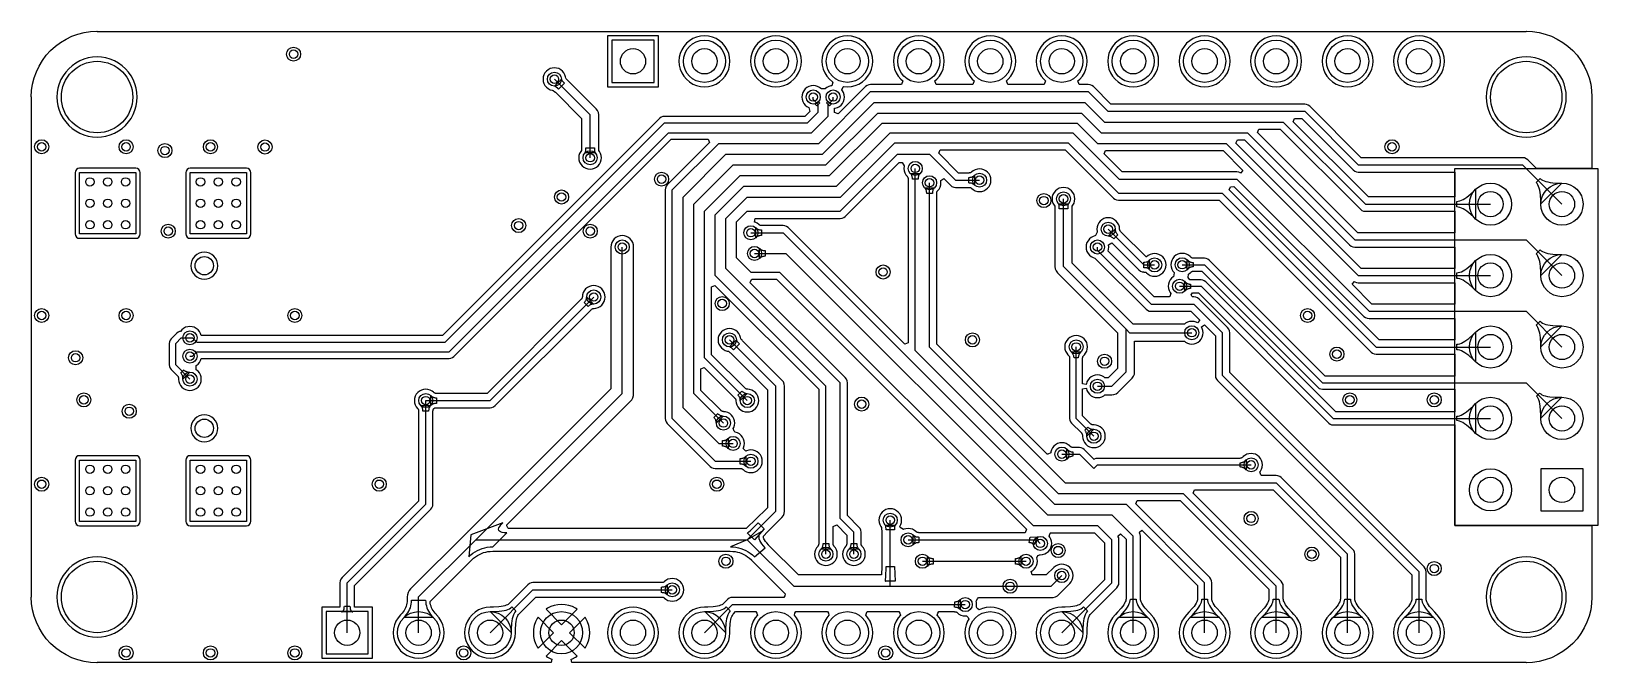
# Model space of a CAD drawing. Extents: x -55.7 to 0, y 0.2 to 22.7.
import ezdxf

# ---------------------------------------------------------------- set-up
doc = ezdxf.new("R2010")
doc.units = 0
doc.layers.get('0').update_dxf_attribs({"linetype": 'CONTINUOUS'})
for name, color, linetype in [('BOTTOMLAYER', 5, 'CONTINUOUS'), ('PADHOLELAYER', 156, 'CONTINUOUS'), ('VIAHOLELAYER', 16, 'CONTINUOUS')]:
    doc.layers.add(name, color=color, linetype=linetype)

# ---------------------------------------------------------------- blocks, each defined once
blk = doc.blocks.new('HDR2X5_23')
at = {"layer": 'BOTTOMLAYER'}
for p, q in [((-0.75, 0.75), (-0.75, -0.75)), ((0.75, 0.75), (-0.75, 0.75)), ((0.75, -0.75), (0.75, 0.75)), ((-0.75, -0.75), (0.75, -0.75))]:
    blk.add_line(p, q, dxfattribs=at)
for centre in [(0, 2.54), (2.54, 2.54), (5.08, 2.54), (7.62, 2.54), (10.16, 2.54), (2.54, 0), (5.08, 0), (7.62, 0), (10.16, 0)]:
    blk.add_circle(centre, 0.75, dxfattribs=at)
at = {"layer": 'PADHOLELAYER'}
for centre in [(0, 2.54), (2.54, 2.54), (5.08, 2.54), (7.62, 2.54), (10.16, 2.54), (0, 0), (2.54, 0), (5.08, 0), (7.62, 0), (10.16, 0)]:
    blk.add_circle(centre, 0.45, dxfattribs=at)
blk = doc.blocks.new('HDR1X16_24')
at = {"layer": 'BOTTOMLAYER'}
for p, q in [((-0.75, 0.75), (-0.75, -0.75)), ((0.75, 0.75), (-0.75, 0.75)), ((0.75, -0.75), (0.75, 0.75)), ((-0.75, -0.75), (0.75, -0.75))]:
    blk.add_line(p, q, dxfattribs=at)
for centre in [(2.54, 0), (5.08, 0), (7.62, 0), (10.16, 0), (12.7, 0), (15.24, 0), (17.78, 0), (20.32, 0), (22.86, 0), (25.4, 0), (27.94, 0), (30.48, 0), (33.02, 0), (35.56, 0), (38.1, 0)]:
    blk.add_circle(centre, 0.75, dxfattribs=at)
at = {"layer": 'PADHOLELAYER'}
for centre in [(0, 0), (2.54, 0), (5.08, 0), (7.62, 0), (10.16, 0), (12.7, 0), (15.24, 0), (17.78, 0), (20.32, 0), (22.86, 0), (25.4, 0), (27.94, 0), (30.48, 0), (33.02, 0), (35.56, 0), (38.1, 0)]:
    blk.add_circle(centre, 0.45, dxfattribs=at)
blk = doc.blocks.new('HDR1X12_25')
at = {"layer": 'BOTTOMLAYER'}
for p, q in [((-0.75, 0.75), (-0.75, -0.75)), ((0.75, 0.75), (-0.75, 0.75)), ((0.75, -0.75), (0.75, 0.75)), ((-0.75, -0.75), (0.75, -0.75))]:
    blk.add_line(p, q, dxfattribs=at)
for centre in [(2.54, 0), (5.08, 0), (7.62, 0), (10.16, 0), (12.7, 0), (15.24, 0), (17.78, 0), (20.32, 0), (22.86, 0), (25.4, 0), (27.94, 0)]:
    blk.add_circle(centre, 0.75, dxfattribs=at)
at = {"layer": 'PADHOLELAYER'}
for centre in [(0, 0), (2.54, 0), (5.08, 0), (7.62, 0), (10.16, 0), (12.7, 0), (15.24, 0), (17.78, 0), (20.32, 0), (22.86, 0), (25.4, 0), (27.94, 0)]:
    blk.add_circle(centre, 0.45, dxfattribs=at)
blk = doc.blocks.new('USB4110_GF_A_28')
at = {"layer": 'BOTTOMLAYER'}
for centre in [(-2.89, 0), (2.89, 0)]:
    blk.add_circle(centre, 0.325, dxfattribs=at)
at = {"layer": 'PADHOLELAYER'}
for centre in [(-2.89, 0), (2.89, 0)]:
    blk.add_circle(centre, 0.325, dxfattribs=at)

msp = doc.modelspace()

# ---------------------------------------------------------------- linework, layer by layer
at = {"layer": 'BOTTOMLAYER'}
for p, q in [((-54.639, 22.263), (-54.442, 22.381)), ((-54.442, 22.381), (-54.234, 22.479)), ((-54.234, 22.479), (-54.019, 22.557)), ((-54.019, 22.557), (-53.796, 22.613)), ((-53.796, 22.613), (-53.569, 22.646)), ((-53.569, 22.646), (-53.349, 22.657)), ((-53.349, 22.657), (-53.34, 22.656)), ((-53.34, 22.656), (-2.54, 22.656)), ((-33.388, 22.492), (-35.192, 22.492)), ((-35.192, 22.492), (-35.192, 20.688)), ((-33.388, 20.688), (-33.388, 22.492)), ((-32.282, 22.322), (-32.39, 22.23)), ((-32.161, 22.397), (-32.282, 22.322)), ((-32.03, 22.451), (-32.161, 22.397)), ((-31.892, 22.484), (-32.03, 22.451)), ((-31.75, 22.495), (-31.892, 22.484)), ((-31.608, 22.484), (-31.75, 22.495)), ((-31.47, 22.451), (-31.608, 22.484)), ((-31.339, 22.397), (-31.47, 22.451)), ((-31.218, 22.322), (-31.339, 22.397)), ((-31.11, 22.23), (-31.218, 22.322)), ((-29.742, 22.322), (-29.85, 22.23)), ((-29.621, 22.397), (-29.742, 22.322)), ((-29.49, 22.451), (-29.621, 22.397)), ((-29.352, 22.484), (-29.49, 22.451)), ((-29.21, 22.495), (-29.352, 22.484)), ((-29.068, 22.484), (-29.21, 22.495)), ((-28.93, 22.451), (-29.068, 22.484)), ((-28.799, 22.397), (-28.93, 22.451)), ((-28.678, 22.322), (-28.799, 22.397)), ((-28.57, 22.23), (-28.678, 22.322)), ((-27.202, 22.322), (-27.31, 22.23)), ((-27.081, 22.397), (-27.202, 22.322)), ((-26.95, 22.451), (-27.081, 22.397)), ((-26.812, 22.484), (-26.95, 22.451)), ((-26.67, 22.495), (-26.812, 22.484)), ((-26.528, 22.484), (-26.67, 22.495)), ((-26.39, 22.451), (-26.528, 22.484)), ((-26.259, 22.397), (-26.39, 22.451)), ((-26.138, 22.322), (-26.259, 22.397)), ((-26.03, 22.23), (-26.138, 22.322)), ((-24.662, 22.322), (-24.77, 22.23)), ((-24.541, 22.397), (-24.662, 22.322)), ((-24.41, 22.451), (-24.541, 22.397)), ((-24.272, 22.484), (-24.41, 22.451)), ((-24.13, 22.495), (-24.272, 22.484)), ((-23.988, 22.484), (-24.13, 22.495)), ((-23.85, 22.451), (-23.988, 22.484)), ((-23.719, 22.397), (-23.85, 22.451)), ((-23.598, 22.322), (-23.719, 22.397)), ((-23.49, 22.23), (-23.598, 22.322)), ((-22.122, 22.322), (-22.23, 22.23)), ((-22.001, 22.397), (-22.122, 22.322)), ((-21.87, 22.451), (-22.001, 22.397)), ((-21.732, 22.484), (-21.87, 22.451)), ((-21.59, 22.495), (-21.732, 22.484)), ((-21.448, 22.484), (-21.59, 22.495)), ((-21.31, 22.451), (-21.448, 22.484)), ((-21.179, 22.397), (-21.31, 22.451)), ((-21.058, 22.322), (-21.179, 22.397)), ((-20.95, 22.23), (-21.058, 22.322)), ((-19.582, 22.322), (-19.69, 22.23)), ((-19.461, 22.397), (-19.582, 22.322)), ((-19.33, 22.451), (-19.461, 22.397)), ((-19.192, 22.484), (-19.33, 22.451)), ((-19.05, 22.495), (-19.192, 22.484)), ((-18.908, 22.484), (-19.05, 22.495)), ((-18.77, 22.451), (-18.908, 22.484)), ((-18.639, 22.397), (-18.77, 22.451)), ((-18.518, 22.322), (-18.639, 22.397)), ((-18.41, 22.23), (-18.518, 22.322)), ((-17.042, 22.322), (-17.15, 22.23)), ((-16.921, 22.397), (-17.042, 22.322)), ((-16.79, 22.451), (-16.921, 22.397)), ((-16.652, 22.484), (-16.79, 22.451)), ((-16.51, 22.495), (-16.652, 22.484)), ((-16.368, 22.484), (-16.51, 22.495)), ((-16.23, 22.451), (-16.368, 22.484)), ((-16.099, 22.397), (-16.23, 22.451)), ((-15.978, 22.322), (-16.099, 22.397)), ((-15.87, 22.23), (-15.978, 22.322)), ((-14.502, 22.322), (-14.61, 22.23)), ((-14.381, 22.397), (-14.502, 22.322)), ((-14.25, 22.451), (-14.381, 22.397)), ((-14.112, 22.484), (-14.25, 22.451)), ((-13.97, 22.495), (-14.112, 22.484)), ((-13.828, 22.484), (-13.97, 22.495)), ((-13.69, 22.451), (-13.828, 22.484)), ((-13.559, 22.397), (-13.69, 22.451)), ((-13.438, 22.322), (-13.559, 22.397)), ((-13.33, 22.23), (-13.438, 22.322)), ((-11.962, 22.322), (-12.07, 22.23)), ((-11.841, 22.397), (-11.962, 22.322)), ((-11.71, 22.451), (-11.841, 22.397)), ((-11.572, 22.484), (-11.71, 22.451)), ((-11.43, 22.495), (-11.572, 22.484)), ((-11.288, 22.484), (-11.43, 22.495)), ((-11.15, 22.451), (-11.288, 22.484)), ((-11.019, 22.397), (-11.15, 22.451)), ((-10.898, 22.322), (-11.019, 22.397)), ((-10.79, 22.23), (-10.898, 22.322)), ((-9.422, 22.322), (-9.53, 22.23)), ((-9.301, 22.397), (-9.422, 22.322)), ((-9.17, 22.451), (-9.301, 22.397)), ((-9.032, 22.484), (-9.17, 22.451)), ((-8.89, 22.495), (-9.032, 22.484)), ((-8.748, 22.484), (-8.89, 22.495)), ((-8.61, 22.451), (-8.748, 22.484)), ((-8.479, 22.397), (-8.61, 22.451)), ((-8.358, 22.322), (-8.479, 22.397)), ((-8.25, 22.23), (-8.358, 22.322)), ((-6.882, 22.322), (-6.99, 22.23)), ((-6.761, 22.397), (-6.882, 22.322)), ((-6.63, 22.451), (-6.761, 22.397)), ((-6.492, 22.484), (-6.63, 22.451)), ((-6.35, 22.495), (-6.492, 22.484)), ((-6.208, 22.484), (-6.35, 22.495)), ((-6.07, 22.451), (-6.208, 22.484)), ((-5.939, 22.397), (-6.07, 22.451)), ((-5.818, 22.322), (-5.939, 22.397)), ((-5.71, 22.23), (-5.818, 22.322)), ((-2.54, 22.656), (-2.531, 22.657)), ((-2.531, 22.657), (-2.311, 22.646)), ((-2.311, 22.646), (-2.084, 22.613)), ((-2.084, 22.613), (-1.861, 22.557)), ((-1.861, 22.557), (-1.646, 22.479)), ((-1.646, 22.479), (-1.438, 22.381)), ((-1.438, 22.381), (-1.241, 22.263)), ((-55.283, 21.619), (-55.147, 21.803)), ((-55.147, 21.803), (-54.993, 21.973)), ((-54.993, 21.973), (-54.823, 22.127)), ((-54.823, 22.127), (-54.639, 22.263)), ((-53.5, 21.736), (-53.657, 21.709)), ((-53.34, 21.745), (-53.5, 21.736)), ((-53.18, 21.736), (-53.34, 21.745)), ((-53.023, 21.709), (-53.18, 21.736)), ((-32.644, 21.732), (-32.655, 21.59)), ((-32.611, 21.87), (-32.644, 21.732)), ((-32.557, 22.001), (-32.611, 21.87)), ((-32.482, 22.122), (-32.557, 22.001)), ((-32.39, 22.23), (-32.482, 22.122)), ((-31.018, 22.122), (-31.11, 22.23)), ((-30.943, 22.001), (-31.018, 22.122)), ((-30.889, 21.87), (-30.943, 22.001)), ((-30.856, 21.732), (-30.889, 21.87)), ((-30.845, 21.59), (-30.856, 21.732)), ((-30.104, 21.732), (-30.115, 21.59)), ((-30.071, 21.87), (-30.104, 21.732)), ((-30.017, 22.001), (-30.071, 21.87)), ((-29.942, 22.122), (-30.017, 22.001)), ((-29.85, 22.23), (-29.942, 22.122)), ((-28.478, 22.122), (-28.57, 22.23)), ((-28.403, 22.001), (-28.478, 22.122)), ((-28.349, 21.87), (-28.403, 22.001)), ((-28.316, 21.732), (-28.349, 21.87)), ((-28.305, 21.59), (-28.316, 21.732)), ((-27.564, 21.732), (-27.575, 21.59)), ((-27.531, 21.87), (-27.564, 21.732)), ((-27.477, 22.001), (-27.531, 21.87)), ((-27.402, 22.122), (-27.477, 22.001)), ((-27.31, 22.23), (-27.402, 22.122)), ((-25.938, 22.122), (-26.03, 22.23)), ((-25.863, 22.001), (-25.938, 22.122)), ((-25.809, 21.87), (-25.863, 22.001)), ((-25.776, 21.732), (-25.809, 21.87)), ((-25.765, 21.59), (-25.776, 21.732)), ((-25.024, 21.732), (-25.035, 21.59)), ((-24.991, 21.87), (-25.024, 21.732)), ((-24.937, 22.001), (-24.991, 21.87)), ((-24.862, 22.122), (-24.937, 22.001)), ((-24.77, 22.23), (-24.862, 22.122)), ((-23.398, 22.122), (-23.49, 22.23)), ((-23.323, 22.001), (-23.398, 22.122)), ((-23.269, 21.87), (-23.323, 22.001)), ((-23.236, 21.732), (-23.269, 21.87)), ((-23.225, 21.59), (-23.236, 21.732)), ((-22.484, 21.732), (-22.495, 21.59)), ((-22.451, 21.87), (-22.484, 21.732)), ((-22.397, 22.001), (-22.451, 21.87)), ((-22.322, 22.122), (-22.397, 22.001)), ((-22.23, 22.23), (-22.322, 22.122)), ((-20.858, 22.122), (-20.95, 22.23)), ((-20.783, 22.001), (-20.858, 22.122)), ((-20.729, 21.87), (-20.783, 22.001)), ((-20.696, 21.732), (-20.729, 21.87)), ((-20.685, 21.59), (-20.696, 21.732)), ((-19.944, 21.732), (-19.955, 21.59)), ((-19.911, 21.87), (-19.944, 21.732)), ((-19.857, 22.001), (-19.911, 21.87)), ((-19.782, 22.122), (-19.857, 22.001)), ((-19.69, 22.23), (-19.782, 22.122)), ((-18.318, 22.122), (-18.41, 22.23)), ((-18.243, 22.001), (-18.318, 22.122)), ((-18.189, 21.87), (-18.243, 22.001)), ((-18.156, 21.732), (-18.189, 21.87)), ((-18.145, 21.59), (-18.156, 21.732)), ((-17.404, 21.732), (-17.415, 21.59)), ((-17.371, 21.87), (-17.404, 21.732)), ((-17.317, 22.001), (-17.371, 21.87)), ((-17.242, 22.122), (-17.317, 22.001)), ((-17.15, 22.23), (-17.242, 22.122)), ((-15.778, 22.122), (-15.87, 22.23)), ((-15.703, 22.001), (-15.778, 22.122)), ((-15.649, 21.87), (-15.703, 22.001)), ((-15.616, 21.732), (-15.649, 21.87)), ((-15.605, 21.59), (-15.616, 21.732)), ((-14.864, 21.732), (-14.875, 21.59)), ((-14.831, 21.87), (-14.864, 21.732)), ((-14.777, 22.001), (-14.831, 21.87)), ((-14.702, 22.122), (-14.777, 22.001)), ((-14.61, 22.23), (-14.702, 22.122)), ((-13.238, 22.122), (-13.33, 22.23)), ((-13.163, 22.001), (-13.238, 22.122)), ((-13.109, 21.87), (-13.163, 22.001)), ((-13.076, 21.732), (-13.109, 21.87)), ((-13.065, 21.59), (-13.076, 21.732)), ((-12.324, 21.732), (-12.335, 21.59)), ((-12.291, 21.87), (-12.324, 21.732)), ((-12.237, 22.001), (-12.291, 21.87)), ((-12.162, 22.122), (-12.237, 22.001)), ((-12.07, 22.23), (-12.162, 22.122)), ((-10.698, 22.122), (-10.79, 22.23)), ((-10.623, 22.001), (-10.698, 22.122)), ((-10.569, 21.87), (-10.623, 22.001)), ((-10.536, 21.732), (-10.569, 21.87)), ((-10.525, 21.59), (-10.536, 21.732)), ((-9.784, 21.732), (-9.795, 21.59)), ((-9.751, 21.87), (-9.784, 21.732)), ((-9.697, 22.001), (-9.751, 21.87)), ((-9.622, 22.122), (-9.697, 22.001)), ((-9.53, 22.23), (-9.622, 22.122)), ((-8.158, 22.122), (-8.25, 22.23)), ((-8.083, 22.001), (-8.158, 22.122)), ((-8.029, 21.87), (-8.083, 22.001)), ((-7.996, 21.732), (-8.029, 21.87)), ((-7.985, 21.59), (-7.996, 21.732)), ((-7.244, 21.732), (-7.255, 21.59)), ((-7.211, 21.87), (-7.244, 21.732)), ((-7.157, 22.001), (-7.211, 21.87)), ((-7.082, 22.122), (-7.157, 22.001)), ((-6.99, 22.23), (-7.082, 22.122)), ((-5.618, 22.122), (-5.71, 22.23)), ((-5.543, 22.001), (-5.618, 22.122)), ((-5.489, 21.87), (-5.543, 22.001)), ((-5.456, 21.732), (-5.489, 21.87)), ((-5.445, 21.59), (-5.456, 21.732)), ((-2.7, 21.736), (-2.857, 21.709)), ((-2.54, 21.745), (-2.7, 21.736)), ((-2.38, 21.736), (-2.54, 21.745)), ((-2.223, 21.709), (-2.38, 21.736)), ((-1.241, 22.263), (-1.057, 22.127)), ((-1.057, 22.127), (-0.887, 21.973)), ((-0.887, 21.973), (-0.733, 21.803)), ((-0.733, 21.803), (-0.597, 21.619)), ((-55.577, 20.999), (-55.499, 21.214)), ((-55.499, 21.214), (-55.401, 21.422)), ((-55.401, 21.422), (-55.283, 21.619)), ((-54.454, 21.208), (-54.546, 21.078)), ((-54.347, 21.327), (-54.454, 21.208)), ((-54.228, 21.434), (-54.347, 21.327)), ((-54.098, 21.526), (-54.228, 21.434)), ((-53.958, 21.604), (-54.098, 21.526)), ((-53.811, 21.665), (-53.958, 21.604)), ((-53.657, 21.709), (-53.811, 21.665)), ((-52.869, 21.665), (-53.023, 21.709)), ((-52.722, 21.604), (-52.869, 21.665)), ((-52.582, 21.526), (-52.722, 21.604)), ((-52.452, 21.434), (-52.582, 21.526)), ((-52.333, 21.327), (-52.452, 21.434)), ((-52.226, 21.208), (-52.333, 21.327)), ((-52.134, 21.078), (-52.226, 21.208)), ((-37.42, 21.18), (-37.458, 21.11)), ((-37.37, 21.241), (-37.42, 21.18)), ((-37.309, 21.291), (-37.37, 21.241)), ((-37.239, 21.329), (-37.309, 21.291)), ((-37.163, 21.352), (-37.239, 21.329)), ((-37.084, 21.359), (-37.163, 21.352)), ((-37.005, 21.352), (-37.084, 21.359)), ((-36.929, 21.329), (-37.005, 21.352)), ((-36.859, 21.291), (-36.929, 21.329)), ((-36.798, 21.241), (-36.859, 21.291)), ((-36.748, 21.18), (-36.798, 21.241)), ((-36.71, 21.11), (-36.748, 21.18)), ((-32.655, 21.59), (-32.644, 21.448)), ((-32.644, 21.448), (-32.611, 21.31)), ((-32.611, 21.31), (-32.557, 21.179)), ((-32.557, 21.179), (-32.482, 21.058)), ((-31.018, 21.058), (-30.943, 21.179)), ((-30.943, 21.179), (-30.889, 21.31)), ((-30.889, 21.31), (-30.856, 21.448)), ((-30.856, 21.448), (-30.845, 21.59)), ((-30.115, 21.59), (-30.104, 21.448)), ((-30.104, 21.448), (-30.071, 21.31)), ((-30.071, 21.31), (-30.017, 21.179)), ((-30.017, 21.179), (-29.942, 21.058)), ((-28.478, 21.058), (-28.403, 21.179)), ((-28.403, 21.179), (-28.349, 21.31)), ((-28.349, 21.31), (-28.316, 21.448)), ((-28.316, 21.448), (-28.305, 21.59)), ((-27.575, 21.59), (-27.564, 21.448)), ((-27.564, 21.448), (-27.531, 21.31)), ((-27.531, 21.31), (-27.477, 21.179)), ((-27.477, 21.179), (-27.402, 21.058)), ((-25.938, 21.058), (-25.863, 21.179)), ((-25.863, 21.179), (-25.809, 21.31)), ((-25.809, 21.31), (-25.776, 21.448)), ((-25.776, 21.448), (-25.765, 21.59)), ((-25.035, 21.59), (-25.024, 21.448)), ((-25.024, 21.448), (-24.991, 21.31)), ((-24.991, 21.31), (-24.937, 21.179)), ((-24.937, 21.179), (-24.862, 21.058)), ((-23.398, 21.058), (-23.323, 21.179)), ((-23.323, 21.179), (-23.269, 21.31)), ((-23.269, 21.31), (-23.236, 21.448)), ((-23.236, 21.448), (-23.225, 21.59)), ((-22.495, 21.59), (-22.484, 21.448)), ((-22.484, 21.448), (-22.451, 21.31)), ((-22.451, 21.31), (-22.397, 21.179)), ((-22.397, 21.179), (-22.322, 21.058)), ((-20.858, 21.058), (-20.783, 21.179)), ((-20.783, 21.179), (-20.729, 21.31)), ((-20.729, 21.31), (-20.696, 21.448)), ((-20.696, 21.448), (-20.685, 21.59)), ((-19.955, 21.59), (-19.944, 21.448)), ((-19.944, 21.448), (-19.911, 21.31)), ((-19.911, 21.31), (-19.857, 21.179)), ((-19.857, 21.179), (-19.782, 21.058)), ((-18.318, 21.058), (-18.243, 21.179)), ((-18.243, 21.179), (-18.189, 21.31)), ((-18.189, 21.31), (-18.156, 21.448)), ((-18.156, 21.448), (-18.145, 21.59)), ((-17.415, 21.59), (-17.404, 21.448)), ((-17.404, 21.448), (-17.371, 21.31)), ((-17.371, 21.31), (-17.317, 21.179)), ((-17.317, 21.179), (-17.242, 21.058)), ((-15.778, 21.058), (-15.703, 21.179)), ((-15.703, 21.179), (-15.649, 21.31)), ((-15.649, 21.31), (-15.616, 21.448)), ((-15.616, 21.448), (-15.605, 21.59)), ((-14.875, 21.59), (-14.864, 21.448)), ((-14.864, 21.448), (-14.831, 21.31)), ((-14.831, 21.31), (-14.777, 21.179)), ((-14.777, 21.179), (-14.702, 21.058)), ((-13.238, 21.058), (-13.163, 21.179)), ((-13.163, 21.179), (-13.109, 21.31)), ((-13.109, 21.31), (-13.076, 21.448)), ((-13.076, 21.448), (-13.065, 21.59)), ((-12.335, 21.59), (-12.324, 21.448)), ((-12.324, 21.448), (-12.291, 21.31)), ((-12.291, 21.31), (-12.237, 21.179)), ((-12.237, 21.179), (-12.162, 21.058)), ((-10.698, 21.058), (-10.623, 21.179)), ((-10.623, 21.179), (-10.569, 21.31)), ((-10.569, 21.31), (-10.536, 21.448)), ((-10.536, 21.448), (-10.525, 21.59)), ((-9.795, 21.59), (-9.784, 21.448)), ((-9.784, 21.448), (-9.751, 21.31)), ((-9.751, 21.31), (-9.697, 21.179)), ((-9.697, 21.179), (-9.622, 21.058)), ((-8.158, 21.058), (-8.083, 21.179)), ((-8.083, 21.179), (-8.029, 21.31)), ((-8.029, 21.31), (-7.996, 21.448)), ((-7.996, 21.448), (-7.985, 21.59)), ((-7.255, 21.59), (-7.244, 21.448)), ((-7.244, 21.448), (-7.211, 21.31)), ((-7.211, 21.31), (-7.157, 21.179)), ((-7.157, 21.179), (-7.082, 21.058)), ((-5.618, 21.058), (-5.543, 21.179)), ((-5.543, 21.179), (-5.489, 21.31)), ((-5.489, 21.31), (-5.456, 21.448)), ((-5.456, 21.448), (-5.445, 21.59)), ((-3.654, 21.208), (-3.746, 21.078)), ((-3.547, 21.327), (-3.654, 21.208)), ((-3.428, 21.434), (-3.547, 21.327)), ((-3.298, 21.526), (-3.428, 21.434)), ((-3.158, 21.604), (-3.298, 21.526)), ((-3.011, 21.665), (-3.158, 21.604)), ((-2.857, 21.709), (-3.011, 21.665)), ((-2.069, 21.665), (-2.223, 21.709)), ((-1.922, 21.604), (-2.069, 21.665)), ((-1.782, 21.526), (-1.922, 21.604)), ((-1.652, 21.434), (-1.782, 21.526)), ((-1.533, 21.327), (-1.652, 21.434)), ((-1.426, 21.208), (-1.533, 21.327)), ((-1.334, 21.078), (-1.426, 21.208)), ((-0.597, 21.619), (-0.479, 21.422)), ((-0.479, 21.422), (-0.381, 21.214)), ((-0.381, 21.214), (-0.303, 20.999)), ((-55.666, 20.549), (-55.633, 20.776)), ((-55.633, 20.776), (-55.577, 20.999)), ((-54.729, 20.637), (-54.756, 20.48)), ((-54.685, 20.791), (-54.729, 20.637)), ((-54.624, 20.938), (-54.685, 20.791)), ((-54.546, 21.078), (-54.624, 20.938)), ((-52.056, 20.938), (-52.134, 21.078)), ((-51.995, 20.791), (-52.056, 20.938)), ((-51.951, 20.637), (-51.995, 20.791)), ((-51.924, 20.48), (-51.951, 20.637)), ((-37.481, 21.034), (-37.488, 20.955)), ((-37.488, 20.955), (-37.481, 20.876)), ((-37.458, 21.11), (-37.481, 21.034)), ((-37.481, 20.876), (-37.458, 20.8)), ((-37.458, 20.8), (-37.42, 20.73)), ((-37.42, 20.73), (-37.37, 20.669)), ((-37.37, 20.669), (-37.309, 20.619)), ((-37.309, 20.619), (-37.239, 20.581)), ((-37.084, 20.955), (-35.814, 19.685)), ((-37.082, 20.705), (-36.834, 20.953)), ((-37.074, 20.704), (-37.082, 20.705)), ((-37.065, 20.701), (-37.074, 20.704)), ((-37.054, 20.696), (-37.065, 20.701)), ((-37.042, 20.689), (-37.054, 20.696)), ((-37.029, 20.679), (-37.042, 20.689)), ((-36.963, 20.621), (-37.029, 20.679)), ((-36.943, 20.601), (-36.963, 20.621)), ((-36.73, 20.814), (-36.943, 20.601)), ((-36.834, 20.953), (-36.833, 20.945)), ((-36.833, 20.945), (-36.83, 20.936)), ((-36.83, 20.936), (-36.825, 20.925)), ((-36.825, 20.925), (-36.818, 20.913)), ((-36.818, 20.913), (-36.808, 20.9)), ((-36.808, 20.9), (-36.783, 20.87)), ((-36.783, 20.87), (-36.75, 20.834)), ((-36.75, 20.834), (-36.73, 20.814)), ((-36.687, 21.034), (-36.71, 21.11)), ((-36.683, 20.993), (-36.687, 21.034)), ((-36.666, 20.972), (-36.683, 20.993)), ((-36.638, 20.941), (-36.666, 20.972)), ((-36.62, 20.922), (-36.638, 20.941)), ((-36.619, 20.921), (-36.62, 20.922)), ((-35.598, 19.901), (-36.619, 20.921)), ((-35.192, 20.688), (-33.388, 20.688)), ((-32.482, 21.058), (-32.39, 20.95)), ((-32.39, 20.95), (-32.282, 20.858)), ((-32.282, 20.858), (-32.161, 20.783)), ((-32.161, 20.783), (-32.03, 20.729)), ((-32.03, 20.729), (-31.892, 20.696)), ((-31.892, 20.696), (-31.75, 20.685)), ((-31.75, 20.685), (-31.608, 20.696)), ((-31.608, 20.696), (-31.47, 20.729)), ((-31.47, 20.729), (-31.339, 20.783)), ((-31.339, 20.783), (-31.218, 20.858)), ((-31.218, 20.858), (-31.11, 20.95)), ((-31.11, 20.95), (-31.018, 21.058)), ((-29.942, 21.058), (-29.85, 20.95)), ((-29.85, 20.95), (-29.742, 20.858)), ((-29.742, 20.858), (-29.621, 20.783)), ((-29.621, 20.783), (-29.49, 20.729)), ((-29.49, 20.729), (-29.352, 20.696)), ((-29.352, 20.696), (-29.21, 20.685)), ((-29.21, 20.685), (-29.068, 20.696)), ((-29.068, 20.696), (-28.93, 20.729)), ((-28.93, 20.729), (-28.799, 20.783)), ((-28.799, 20.783), (-28.678, 20.858)), ((-28.678, 20.858), (-28.57, 20.95)), ((-28.57, 20.95), (-28.478, 21.058)), ((-28.168, 20.606), (-28.218, 20.545)), ((-28.106, 20.656), (-28.168, 20.606)), ((-28.036, 20.694), (-28.106, 20.656)), ((-27.961, 20.717), (-28.036, 20.694)), ((-27.882, 20.724), (-27.961, 20.717)), ((-27.803, 20.717), (-27.882, 20.724)), ((-27.727, 20.694), (-27.803, 20.717)), ((-27.657, 20.656), (-27.727, 20.694)), ((-27.61, 20.618), (-27.657, 20.656)), ((-27.595, 20.606), (-27.61, 20.618)), ((-27.465, 20.606), (-27.595, 20.606)), ((-27.45, 20.618), (-27.465, 20.606)), ((-27.403, 20.656), (-27.45, 20.618)), ((-27.333, 20.694), (-27.403, 20.656)), ((-27.402, 21.058), (-27.31, 20.95)), ((-27.257, 20.717), (-27.333, 20.694)), ((-27.31, 20.95), (-27.202, 20.858)), ((-27.221, 20.72), (-27.257, 20.717)), ((-27.191, 20.851), (-27.221, 20.72)), ((-27.202, 20.858), (-27.191, 20.851)), ((-26.025, 20.691), (-26.996, 19.719)), ((-26.87, 20.579), (-26.817, 20.685)), ((-26.817, 20.685), (-26.807, 20.696)), ((-26.807, 20.696), (-26.67, 20.685)), ((-26.67, 20.685), (-26.528, 20.696)), ((-26.528, 20.696), (-26.39, 20.729)), ((-26.39, 20.729), (-26.259, 20.783)), ((-26.259, 20.783), (-26.138, 20.858)), ((-26.138, 20.858), (-26.03, 20.95)), ((-26.03, 20.95), (-25.938, 21.058)), ((-25.972, 20.731), (-26.025, 20.691)), ((-25.91, 20.756), (-25.972, 20.731)), ((-25.844, 20.765), (-25.91, 20.756)), ((-24.749, 20.765), (-25.844, 20.765)), ((-24.862, 21.058), (-24.77, 20.95)), ((-24.77, 20.95), (-24.702, 20.892)), ((-24.702, 20.892), (-24.749, 20.765)), ((-23.558, 20.892), (-23.49, 20.95)), ((-23.511, 20.765), (-23.558, 20.892)), ((-22.209, 20.765), (-23.511, 20.765)), ((-23.49, 20.95), (-23.398, 21.058)), ((-22.322, 21.058), (-22.23, 20.95)), ((-22.23, 20.95), (-22.162, 20.892)), ((-22.162, 20.892), (-22.209, 20.765)), ((-21.018, 20.892), (-20.95, 20.95)), ((-20.971, 20.765), (-21.018, 20.892)), ((-19.669, 20.765), (-20.971, 20.765)), ((-20.95, 20.95), (-20.858, 21.058)), ((-19.782, 21.058), (-19.69, 20.95)), ((-19.69, 20.95), (-19.622, 20.892)), ((-19.622, 20.892), (-19.669, 20.765)), ((-18.478, 20.892), (-18.41, 20.95)), ((-18.431, 20.765), (-18.478, 20.892)), ((-18.107, 20.765), (-18.431, 20.765)), ((-18.41, 20.95), (-18.318, 21.058)), ((-18.041, 20.756), (-18.107, 20.765)), ((-17.98, 20.731), (-18.041, 20.756)), ((-17.927, 20.691), (-17.98, 20.731)), ((-17.303, 20.067), (-17.927, 20.691)), ((-17.242, 21.058), (-17.15, 20.95)), ((-17.15, 20.95), (-17.042, 20.858)), ((-17.042, 20.858), (-16.921, 20.783)), ((-16.921, 20.783), (-16.79, 20.729)), ((-16.79, 20.729), (-16.652, 20.696)), ((-16.652, 20.696), (-16.51, 20.685)), ((-16.51, 20.685), (-16.368, 20.696)), ((-16.368, 20.696), (-16.23, 20.729)), ((-16.23, 20.729), (-16.099, 20.783)), ((-16.099, 20.783), (-15.978, 20.858)), ((-15.978, 20.858), (-15.87, 20.95)), ((-15.87, 20.95), (-15.778, 21.058)), ((-14.702, 21.058), (-14.61, 20.95)), ((-14.61, 20.95), (-14.502, 20.858)), ((-14.502, 20.858), (-14.381, 20.783)), ((-14.381, 20.783), (-14.25, 20.729)), ((-14.25, 20.729), (-14.112, 20.696)), ((-14.112, 20.696), (-13.97, 20.685)), ((-13.97, 20.685), (-13.828, 20.696)), ((-13.828, 20.696), (-13.69, 20.729)), ((-13.69, 20.729), (-13.559, 20.783)), ((-13.559, 20.783), (-13.438, 20.858)), ((-13.438, 20.858), (-13.33, 20.95)), ((-13.33, 20.95), (-13.238, 21.058)), ((-12.162, 21.058), (-12.07, 20.95)), ((-12.07, 20.95), (-11.962, 20.858)), ((-11.962, 20.858), (-11.841, 20.783)), ((-11.841, 20.783), (-11.71, 20.729)), ((-11.71, 20.729), (-11.572, 20.696)), ((-11.572, 20.696), (-11.43, 20.685)), ((-11.43, 20.685), (-11.288, 20.696)), ((-11.288, 20.696), (-11.15, 20.729)), ((-11.15, 20.729), (-11.019, 20.783)), ((-11.019, 20.783), (-10.898, 20.858)), ((-10.898, 20.858), (-10.79, 20.95)), ((-10.79, 20.95), (-10.698, 21.058)), ((-9.622, 21.058), (-9.53, 20.95)), ((-9.53, 20.95), (-9.422, 20.858)), ((-9.422, 20.858), (-9.301, 20.783)), ((-9.301, 20.783), (-9.17, 20.729)), ((-9.17, 20.729), (-9.032, 20.696)), ((-9.032, 20.696), (-8.89, 20.685)), ((-8.89, 20.685), (-8.748, 20.696)), ((-8.748, 20.696), (-8.61, 20.729)), ((-8.61, 20.729), (-8.479, 20.783)), ((-8.479, 20.783), (-8.358, 20.858)), ((-8.358, 20.858), (-8.25, 20.95)), ((-8.25, 20.95), (-8.158, 21.058)), ((-7.082, 21.058), (-6.99, 20.95)), ((-6.99, 20.95), (-6.882, 20.858)), ((-6.882, 20.858), (-6.761, 20.783)), ((-6.761, 20.783), (-6.63, 20.729)), ((-6.63, 20.729), (-6.492, 20.696)), ((-6.492, 20.696), (-6.35, 20.685)), ((-6.35, 20.685), (-6.208, 20.696)), ((-6.208, 20.696), (-6.07, 20.729)), ((-6.07, 20.729), (-5.939, 20.783)), ((-5.939, 20.783), (-5.818, 20.858)), ((-5.818, 20.858), (-5.71, 20.95)), ((-5.71, 20.95), (-5.618, 21.058)), ((-3.929, 20.637), (-3.956, 20.48)), ((-3.885, 20.791), (-3.929, 20.637)), ((-3.824, 20.938), (-3.885, 20.791)), ((-3.746, 21.078), (-3.824, 20.938)), ((-1.256, 20.938), (-1.334, 21.078)), ((-1.195, 20.791), (-1.256, 20.938)), ((-1.151, 20.637), (-1.195, 20.791)), ((-1.124, 20.48), (-1.151, 20.637)), ((-0.303, 20.999), (-0.247, 20.776)), ((-0.247, 20.776), (-0.214, 20.549)), ((-55.677, 20.329), (-55.666, 20.549)), ((-55.676, 20.32), (-55.677, 20.329)), ((-55.676, 20.016), (-55.676, 20.32)), ((-54.756, 20.48), (-54.765, 20.32)), ((-54.765, 20.32), (-54.756, 20.16)), ((-54.756, 20.16), (-54.729, 20.003)), ((-51.951, 20.003), (-51.924, 20.16)), ((-51.915, 20.32), (-51.924, 20.48)), ((-51.924, 20.16), (-51.915, 20.32)), ((-37.239, 20.581), (-37.163, 20.558)), ((-37.163, 20.558), (-37.123, 20.554)), ((-37.123, 20.554), (-37.068, 20.507)), ((-37.068, 20.507), (-37.051, 20.491)), ((-37.051, 20.491), (-37.05, 20.49)), ((-37.05, 20.49), (-36.119, 19.559)), ((-28.278, 20.399), (-28.286, 20.32)), ((-28.286, 20.32), (-28.278, 20.241)), ((-28.255, 20.475), (-28.278, 20.399)), ((-28.278, 20.241), (-28.255, 20.165)), ((-28.218, 20.545), (-28.255, 20.475)), ((-28.255, 20.165), (-28.218, 20.095)), ((-28.218, 20.095), (-28.168, 20.034)), ((-27.882, 20.233), (-27.882, 20.32)), ((-27.882, 20.233), (-27.706, 20.057)), ((-27.829, 20.076), (-27.693, 20.157)), ((-27.76, 20.003), (-27.829, 20.076)), ((-27.652, 20.111), (-27.76, 20.003)), ((-27.706, 19.782), (-27.706, 20.057)), ((-27.693, 20.157), (-27.693, 20.156)), ((-27.693, 20.156), (-27.692, 20.154)), ((-27.692, 20.154), (-27.69, 20.151)), ((-27.69, 20.151), (-27.687, 20.148)), ((-27.687, 20.148), (-27.679, 20.139)), ((-27.686, 18.669), (-25.844, 20.511)), ((-27.679, 20.139), (-27.652, 20.111)), ((-27.559, 18.288), (-25.717, 20.13)), ((-27.408, 20.111), (-27.399, 20.119)), ((-27.3, 20.003), (-27.408, 20.111)), ((-27.399, 20.119), (-27.367, 20.156)), ((-27.367, 20.156), (-27.367, 20.157)), ((-27.367, 20.157), (-27.231, 20.076)), ((-27.354, 20.057), (-27.178, 20.233)), ((-27.354, 19.636), (-27.354, 20.057)), ((-27.231, 20.076), (-27.3, 20.003)), ((-27.178, 20.233), (-27.178, 20.32)), ((-26.892, 20.034), (-26.842, 20.095)), ((-26.842, 20.545), (-26.87, 20.579)), ((-26.804, 20.475), (-26.842, 20.545)), ((-26.842, 20.095), (-26.804, 20.165)), ((-26.781, 20.399), (-26.804, 20.475)), ((-26.804, 20.165), (-26.781, 20.241)), ((-26.774, 20.32), (-26.781, 20.399)), ((-26.781, 20.241), (-26.774, 20.32)), ((-25.844, 20.511), (-18.107, 20.511)), ((-25.717, 20.13), (-18.225, 20.13)), ((-18.225, 20.13), (-17.526, 19.431)), ((-18.107, 20.511), (-17.409, 19.812)), ((-10.414, 20.067), (-17.303, 20.067)), ((-10.348, 20.058), (-10.414, 20.067)), ((-10.287, 20.032), (-10.348, 20.058)), ((-3.956, 20.48), (-3.965, 20.32)), ((-3.965, 20.32), (-3.956, 20.16)), ((-3.956, 20.16), (-3.929, 20.003)), ((-1.151, 20.003), (-1.124, 20.16)), ((-1.115, 20.32), (-1.124, 20.48)), ((-1.124, 20.16), (-1.115, 20.32)), ((-0.214, 20.549), (-0.203, 20.329)), ((-0.203, 20.329), (-0.204, 20.32)), ((-0.204, 20.32), (-0.204, 18.506)), ((-55.676, 4.98), (-55.676, 20.016)), ((-54.729, 20.003), (-54.685, 19.849)), ((-54.685, 19.849), (-54.624, 19.702)), ((-54.624, 19.702), (-54.546, 19.562)), ((-54.546, 19.562), (-54.454, 19.432)), ((-52.226, 19.432), (-52.134, 19.562)), ((-52.134, 19.562), (-52.056, 19.702)), ((-52.056, 19.702), (-51.995, 19.849)), ((-51.995, 19.849), (-51.951, 20.003)), ((-33.339, 19.565), (-41.067, 11.837)), ((-36.119, 19.559), (-36.119, 18.514)), ((-35.814, 18.161), (-35.814, 19.685)), ((-35.55, 19.838), (-35.598, 19.901)), ((-35.519, 19.764), (-35.55, 19.838)), ((-35.509, 19.685), (-35.519, 19.764)), ((-35.509, 18.514), (-35.509, 19.685)), ((-33.291, 19.602), (-33.339, 19.565)), ((-33.235, 19.625), (-33.291, 19.602)), ((-33.176, 19.633), (-33.235, 19.625)), ((-28.181, 19.633), (-33.176, 19.633)), ((-28.009, 19.805), (-28.181, 19.633)), ((-28.168, 20.034), (-28.106, 19.984)), ((-28.106, 19.984), (-28.044, 19.95)), ((-28.086, 19.402), (-27.706, 19.782)), ((-28.044, 19.95), (-28.036, 19.944)), ((-28.036, 19.944), (-28.009, 19.805)), ((-27.94, 19.05), (-27.354, 19.636)), ((-27.432, 17.907), (-25.59, 19.748)), ((-27.123, 19.921), (-27.099, 19.923)), ((-27.123, 19.772), (-27.123, 19.921)), ((-26.996, 19.719), (-27.123, 19.772)), ((-27.099, 19.923), (-27.023, 19.946)), ((-27.023, 19.946), (-26.953, 19.984)), ((-26.953, 19.984), (-26.892, 20.034)), ((-25.59, 19.748), (-18.352, 19.748)), ((-18.352, 19.748), (-17.653, 19.05)), ((-17.409, 19.812), (-10.414, 19.812)), ((-10.825, 19.44), (-10.776, 19.557)), ((-10.776, 19.557), (-10.519, 19.557)), ((-10.519, 19.557), (-8.689, 17.727)), ((-10.414, 19.812), (-8.509, 17.907)), ((-10.234, 19.992), (-10.287, 20.032)), ((-8.404, 18.162), (-10.234, 19.992)), ((-3.929, 20.003), (-3.885, 19.849)), ((-3.885, 19.849), (-3.824, 19.702)), ((-3.824, 19.702), (-3.746, 19.562)), ((-3.746, 19.562), (-3.654, 19.432)), ((-1.426, 19.432), (-1.334, 19.562)), ((-1.334, 19.562), (-1.256, 19.702)), ((-1.256, 19.702), (-1.195, 19.849)), ((-1.195, 19.849), (-1.151, 20.003)), ((-54.454, 19.432), (-54.347, 19.313)), ((-54.347, 19.313), (-54.228, 19.206)), ((-54.228, 19.206), (-54.098, 19.114)), ((-54.098, 19.114), (-53.958, 19.036)), ((-53.958, 19.036), (-53.811, 18.975)), ((-53.811, 18.975), (-53.657, 18.931)), ((-53.657, 18.931), (-53.5, 18.904)), ((-53.18, 18.904), (-53.023, 18.931)), ((-53.023, 18.931), (-52.869, 18.975)), ((-52.869, 18.975), (-52.722, 19.036)), ((-52.722, 19.036), (-52.582, 19.114)), ((-52.582, 19.114), (-52.452, 19.206)), ((-52.452, 19.206), (-52.333, 19.313)), ((-52.333, 19.313), (-52.226, 19.432)), ((-40.972, 11.606), (-33.176, 19.402)), ((-40.826, 11.254), (-33.03, 19.05)), ((-33.176, 19.402), (-28.086, 19.402)), ((-33.03, 19.05), (-27.94, 19.05)), ((-27.305, 17.526), (-25.435, 19.396)), ((-27.051, 17.145), (-25.152, 19.044)), ((-25.435, 19.396), (-18.507, 19.396)), ((-25.152, 19.044), (-18.653, 19.044)), ((-18.653, 19.044), (-17.008, 17.399)), ((-18.507, 19.396), (-17.78, 18.669)), ((-17.653, 19.05), (-12.446, 19.05)), ((-17.526, 19.431), (-11.176, 19.431)), ((-12.446, 19.05), (-8.636, 15.24)), ((-12.095, 19.059), (-12.046, 19.176)), ((-8.531, 15.495), (-12.095, 19.059)), ((-12.046, 19.176), (-11.281, 19.176)), ((-11.281, 19.176), (-8.435, 16.33)), ((-11.176, 19.431), (-8.255, 16.51)), ((-8.15, 16.765), (-10.825, 19.44)), ((-3.654, 19.432), (-3.547, 19.313)), ((-3.547, 19.313), (-3.428, 19.206)), ((-3.428, 19.206), (-3.298, 19.114)), ((-3.298, 19.114), (-3.158, 19.036)), ((-3.158, 19.036), (-3.011, 18.975)), ((-3.011, 18.975), (-2.857, 18.931)), ((-2.857, 18.931), (-2.7, 18.904)), ((-2.38, 18.904), (-2.223, 18.931)), ((-2.223, 18.931), (-2.069, 18.975)), ((-2.069, 18.975), (-1.922, 19.036)), ((-1.922, 19.036), (-1.782, 19.114)), ((-1.782, 19.114), (-1.652, 19.206)), ((-1.652, 19.206), (-1.533, 19.313)), ((-1.533, 19.313), (-1.426, 19.432)), ((-53.5, 18.904), (-53.34, 18.895)), ((-53.34, 18.895), (-53.18, 18.904)), ((-40.663, 11.091), (-32.934, 18.819)), ((-36.15, 18.386), (-36.188, 18.316)), ((-36.124, 18.417), (-36.15, 18.386)), ((-36.121, 18.445), (-36.124, 18.417)), ((-36.12, 18.487), (-36.121, 18.445)), ((-36.119, 18.512), (-36.12, 18.487)), ((-36.119, 18.514), (-36.119, 18.512)), ((-35.976, 18.365), (-35.973, 18.379)), ((-35.973, 18.379), (-35.97, 18.395)), ((-35.97, 18.395), (-35.966, 18.434)), ((-35.966, 18.434), (-35.964, 18.483)), ((-35.964, 18.511), (-35.664, 18.511)), ((-35.964, 18.483), (-35.964, 18.511)), ((-35.664, 18.511), (-35.664, 18.483)), ((-35.664, 18.483), (-35.658, 18.395)), ((-35.658, 18.395), (-35.655, 18.379)), ((-35.655, 18.379), (-35.652, 18.365)), ((-35.509, 18.512), (-35.509, 18.514)), ((-35.508, 18.489), (-35.509, 18.512)), ((-35.504, 18.417), (-35.508, 18.489)), ((-35.478, 18.386), (-35.504, 18.417)), ((-35.44, 18.316), (-35.478, 18.386)), ((-31.569, 18.702), (-33.073, 17.198)), ((-32.934, 18.819), (-31.618, 18.819)), ((-32.893, 17.018), (-31.242, 18.669)), ((-31.618, 18.819), (-31.569, 18.702)), ((-31.242, 18.669), (-27.686, 18.669)), ((-26.665, 17.013), (-24.987, 18.691)), ((-24.987, 18.691), (-18.818, 18.691)), ((-23.42, 18.319), (-23.372, 18.437)), ((-23.372, 18.437), (-18.924, 18.437)), ((-18.924, 18.437), (-17.213, 16.726)), ((-18.818, 18.691), (-17.033, 16.906)), ((-17.78, 18.669), (-13.208, 18.669)), ((-17.546, 18.297), (-17.498, 18.414)), ((-17.498, 18.414), (-13.313, 18.414)), ((-13.313, 18.414), (-12.609, 17.71)), ((-13.208, 18.669), (-8.509, 13.97)), ((-12.857, 18.678), (-12.808, 18.795)), ((-8.404, 14.225), (-12.857, 18.678)), ((-12.808, 18.795), (-12.551, 18.795)), ((-12.551, 18.795), (-8.816, 15.06)), ((-2.7, 18.904), (-2.54, 18.895)), ((-2.54, 18.895), (-2.38, 18.904)), ((-0.204, 18.506), (-0.204, 18.506)), ((-0.204, 18.506), (-0.204, 17.78)), ((-36.211, 18.24), (-36.218, 18.161)), ((-36.218, 18.161), (-36.211, 18.082)), ((-36.188, 18.316), (-36.211, 18.24)), ((-36.211, 18.082), (-36.188, 18.006)), ((-36.188, 18.006), (-36.15, 17.936)), ((-36.15, 17.936), (-36.1, 17.875)), ((-36.1, 17.875), (-36.039, 17.825)), ((-36.039, 17.825), (-35.969, 17.787)), ((-35.989, 18.34), (-35.984, 18.346)), ((-35.639, 18.34), (-35.989, 18.34)), ((-35.984, 18.346), (-35.98, 18.354)), ((-35.98, 18.354), (-35.976, 18.365)), ((-35.659, 17.787), (-35.589, 17.825)), ((-35.652, 18.365), (-35.648, 18.354)), ((-35.648, 18.354), (-35.644, 18.346)), ((-35.644, 18.346), (-35.639, 18.34)), ((-35.589, 17.825), (-35.528, 17.875)), ((-35.528, 17.875), (-35.478, 17.936)), ((-35.478, 17.936), (-35.44, 18.006)), ((-35.417, 18.24), (-35.44, 18.316)), ((-35.44, 18.006), (-35.417, 18.082)), ((-35.41, 18.161), (-35.417, 18.24)), ((-35.417, 18.082), (-35.41, 18.161)), ((-32.512, 16.764), (-30.988, 18.288)), ((-32.131, 16.51), (-30.734, 17.907)), ((-30.988, 18.288), (-27.559, 18.288)), ((-30.734, 17.907), (-27.432, 17.907)), ((-26.924, 16.256), (-24.892, 18.288)), ((-26.744, 16.076), (-24.831, 17.989)), ((-24.892, 18.288), (-23.749, 18.288)), ((-24.831, 17.989), (-24.724, 17.988)), ((-24.724, 17.988), (-24.649, 17.872)), ((-24.654, 17.859), (-24.661, 17.78)), ((-24.649, 17.872), (-24.654, 17.859)), ((-23.749, 18.288), (-22.824, 17.363)), ((-22.718, 17.617), (-23.42, 18.319)), ((-16.903, 17.654), (-17.546, 18.297)), ((-8.509, 17.907), (-2.667, 17.907)), ((-2.667, 18.162), (-8.404, 18.162)), ((-2.601, 18.153), (-2.667, 18.162)), ((-2.667, 17.907), (-1.27, 16.51)), ((-2.54, 18.127), (-2.601, 18.153)), ((-2.487, 18.087), (-2.54, 18.127)), ((-2.18, 17.78), (-2.487, 18.087)), ((-54.104, 17.689), (-54.115, 17.63)), ((-54.115, 17.63), (-54.115, 15.45)), ((-54.07, 17.74), (-54.104, 17.689)), ((-54.019, 17.774), (-54.07, 17.74)), ((-53.96, 17.785), (-54.019, 17.774)), ((-51.96, 17.785), (-53.96, 17.785)), ((-53.96, 15.45), (-53.96, 17.63)), ((-53.96, 17.63), (-51.96, 17.63)), ((-51.901, 17.774), (-51.96, 17.785)), ((-51.96, 17.63), (-51.96, 15.45)), ((-51.85, 17.74), (-51.901, 17.774)), ((-51.816, 17.689), (-51.85, 17.74)), ((-51.805, 17.63), (-51.816, 17.689)), ((-51.805, 15.45), (-51.805, 17.63)), ((-50.174, 17.689), (-50.185, 17.63)), ((-50.185, 17.63), (-50.185, 15.45)), ((-50.14, 17.74), (-50.174, 17.689)), ((-50.089, 17.774), (-50.14, 17.74)), ((-50.03, 17.785), (-50.089, 17.774)), ((-48.03, 17.785), (-50.03, 17.785)), ((-50.03, 15.45), (-50.03, 17.63)), ((-50.03, 17.63), (-48.03, 17.63)), ((-47.971, 17.774), (-48.03, 17.785)), ((-48.03, 17.63), (-48.03, 15.45)), ((-47.92, 17.74), (-47.971, 17.774)), ((-47.886, 17.689), (-47.92, 17.74)), ((-47.875, 17.63), (-47.886, 17.689)), ((-47.875, 15.45), (-47.875, 17.63)), ((-35.969, 17.787), (-35.893, 17.764)), ((-35.893, 17.764), (-35.814, 17.757)), ((-35.814, 17.757), (-35.735, 17.764)), ((-35.735, 17.764), (-35.659, 17.787)), ((-31.75, 16.256), (-30.48, 17.526)), ((-30.48, 17.526), (-27.305, 17.526)), ((-24.661, 17.78), (-24.654, 17.701)), ((-24.654, 17.701), (-24.631, 17.625)), ((-24.631, 17.625), (-24.593, 17.555)), ((-24.593, 17.555), (-24.55, 17.503)), ((-24.55, 17.503), (-24.545, 17.495)), ((-24.545, 17.495), (-24.536, 17.485)), ((-24.536, 17.485), (-24.532, 17.48)), ((-24.532, 17.48), (-24.528, 17.474)), ((-24.528, 17.474), (-24.525, 17.467)), ((-24.525, 17.467), (-24.521, 17.46)), ((-24.521, 17.46), (-24.519, 17.451)), ((-24.519, 17.451), (-24.516, 17.441)), ((-24.516, 17.441), (-24.514, 17.43)), ((-24.514, 17.43), (-24.513, 17.416)), ((-24.513, 17.416), (-24.512, 17.396)), ((-24.512, 17.396), (-24.512, 17.393)), ((-24.512, 17.393), (-24.512, 11.576)), ((-24.418, 17.586), (-24.432, 17.601)), ((-24.432, 17.601), (-24.082, 17.601)), ((-24.405, 17.57), (-24.418, 17.586)), ((-24.394, 17.553), (-24.405, 17.57)), ((-24.384, 17.534), (-24.394, 17.553)), ((-24.376, 17.515), (-24.384, 17.534)), ((-24.369, 17.494), (-24.376, 17.515)), ((-24.364, 17.472), (-24.369, 17.494)), ((-24.36, 17.45), (-24.364, 17.472)), ((-24.358, 17.426), (-24.36, 17.45)), ((-24.357, 17.401), (-24.358, 17.426)), ((-24.157, 17.401), (-24.357, 17.401)), ((-24.257, 11.303), (-24.257, 17.78)), ((-24.156, 17.426), (-24.157, 17.401)), ((-24.154, 17.45), (-24.156, 17.426)), ((-24.15, 17.472), (-24.154, 17.45)), ((-24.145, 17.494), (-24.15, 17.472)), ((-24.138, 17.515), (-24.145, 17.494)), ((-24.13, 17.534), (-24.138, 17.515)), ((-24.12, 17.553), (-24.13, 17.534)), ((-24.109, 17.57), (-24.12, 17.553)), ((-24.096, 17.586), (-24.109, 17.57)), ((-24.082, 17.601), (-24.096, 17.586)), ((-23.749, 11.43), (-23.749, 17.272)), ((-23.353, 17.352), (-23.241, 17.419)), ((-23.352, 17.351), (-23.353, 17.352)), ((-23.345, 17.272), (-23.352, 17.351)), ((-23.352, 17.193), (-23.345, 17.272)), ((-23.241, 17.419), (-23.004, 17.183)), ((-22.824, 17.363), (-21.971, 17.363)), ((-22.358, 17.617), (-22.718, 17.617)), ((-22.355, 17.618), (-22.358, 17.617)), ((-22.335, 17.619), (-22.355, 17.618)), ((-22.35, 17.263), (-22.35, 17.463)), ((-22.35, 17.463), (-22.325, 17.463)), ((-22.325, 17.262), (-22.35, 17.263)), ((-22.321, 17.62), (-22.335, 17.619)), ((-22.325, 17.463), (-22.301, 17.466)), ((-22.301, 17.26), (-22.325, 17.262)), ((-22.31, 17.622), (-22.321, 17.62)), ((-22.3, 17.624), (-22.31, 17.622)), ((-22.301, 17.466), (-22.279, 17.469)), ((-22.291, 17.627), (-22.3, 17.624)), ((-22.284, 17.63), (-22.291, 17.627)), ((-22.277, 17.634), (-22.284, 17.63)), ((-22.279, 17.469), (-22.257, 17.475)), ((-22.271, 17.637), (-22.277, 17.634)), ((-22.266, 17.642), (-22.271, 17.637)), ((-22.256, 17.651), (-22.266, 17.642)), ((-22.257, 17.475), (-22.236, 17.481)), ((-22.248, 17.656), (-22.256, 17.651)), ((-22.196, 17.699), (-22.248, 17.656)), ((-22.236, 17.481), (-22.217, 17.49)), ((-22.217, 17.49), (-22.198, 17.499)), ((-22.198, 17.499), (-22.181, 17.511)), ((-22.126, 17.736), (-22.196, 17.699)), ((-22.181, 17.511), (-22.165, 17.523)), ((-22.165, 17.523), (-22.15, 17.538)), ((-22.15, 17.538), (-22.15, 17.188)), ((-22.05, 17.759), (-22.126, 17.736)), ((-21.971, 17.767), (-22.05, 17.759)), ((-21.892, 17.759), (-21.971, 17.767)), ((-21.816, 17.736), (-21.892, 17.759)), ((-21.746, 17.699), (-21.816, 17.736)), ((-21.685, 17.649), (-21.746, 17.699)), ((-21.635, 17.587), (-21.685, 17.649)), ((-21.597, 17.517), (-21.635, 17.587)), ((-21.574, 17.442), (-21.597, 17.517)), ((-21.597, 17.208), (-21.574, 17.284)), ((-21.567, 17.363), (-21.574, 17.442)), ((-21.574, 17.284), (-21.567, 17.363)), ((-17.008, 17.399), (-12.827, 17.399)), ((-12.827, 17.654), (-16.903, 17.654)), ((-12.761, 17.645), (-12.827, 17.654)), ((-12.827, 17.399), (-8.128, 12.7)), ((-12.7, 17.619), (-12.761, 17.645)), ((-12.693, 17.614), (-12.7, 17.619)), ((-12.609, 17.71), (-12.693, 17.614)), ((-8.689, 17.727), (-8.636, 17.687)), ((-8.636, 17.687), (-8.575, 17.661)), ((-8.575, 17.661), (-8.509, 17.652)), ((-8.509, 17.652), (-5.08, 17.652)), ((-5.08, 5.08), (-5.08, 17.78)), ((-5.08, 17.78), (0, 17.78)), ((-5.08, 17.652), (-5.08, 16.765)), ((-2.185, 17.283), (-2.043, 17.425)), ((-2.152, 17.245), (-2.185, 17.283)), ((-0.204, 17.78), (-2.18, 17.78)), ((-2.043, 17.425), (-2.005, 17.392)), ((-1.278, 17.26), (-2.02, 16.518)), ((-2.005, 17.392), (-1.958, 17.363)), ((-1.958, 17.363), (-1.903, 17.338)), ((-1.903, 17.338), (-1.839, 17.316)), ((-1.839, 17.316), (-1.766, 17.298)), ((-1.766, 17.298), (-1.686, 17.283)), ((-1.686, 17.283), (-1.596, 17.272)), ((-1.596, 17.272), (-1.392, 17.261)), ((-1.392, 17.261), (-1.278, 17.26)), ((0, 17.78), (0, 5.08)), ((-33.139, 17.084), (-33.148, 17.018)), ((-33.148, 17.018), (-33.148, 8.89)), ((-33.113, 17.145), (-33.139, 17.084)), ((-33.073, 17.198), (-33.113, 17.145)), ((-32.893, 8.89), (-32.893, 17.018)), ((-32.512, 9.271), (-32.512, 16.764)), ((-31.369, 16.129), (-30.353, 17.145)), ((-30.988, 16.002), (-30.226, 16.764)), ((-30.353, 17.145), (-27.051, 17.145)), ((-30.226, 16.764), (-26.914, 16.764)), ((-26.914, 16.764), (-26.665, 17.013)), ((-26.665, 17.013), (-26.665, 17.013)), ((-23.91, 17.078), (-23.924, 17.093)), ((-23.924, 17.093), (-23.574, 17.093)), ((-23.897, 17.062), (-23.91, 17.078)), ((-23.886, 17.045), (-23.897, 17.062)), ((-23.876, 17.026), (-23.886, 17.045)), ((-23.868, 17.007), (-23.876, 17.026)), ((-23.861, 16.986), (-23.868, 17.007)), ((-23.856, 16.964), (-23.861, 16.986)), ((-23.852, 16.942), (-23.856, 16.964)), ((-23.85, 16.918), (-23.852, 16.942)), ((-23.849, 16.893), (-23.85, 16.918)), ((-23.649, 16.893), (-23.849, 16.893)), ((-23.648, 16.918), (-23.649, 16.893)), ((-23.646, 16.942), (-23.648, 16.918)), ((-23.642, 16.964), (-23.646, 16.942)), ((-23.637, 16.986), (-23.642, 16.964)), ((-23.63, 17.007), (-23.637, 16.986)), ((-23.622, 17.026), (-23.63, 17.007)), ((-23.612, 17.045), (-23.622, 17.026)), ((-23.601, 17.062), (-23.612, 17.045)), ((-23.588, 17.078), (-23.601, 17.062)), ((-23.574, 17.093), (-23.588, 17.078)), ((-23.494, 16.888), (-23.493, 16.908)), ((-23.494, 16.885), (-23.494, 16.888)), ((-23.494, 11.535), (-23.494, 16.885)), ((-23.493, 16.908), (-23.492, 16.922)), ((-23.492, 16.922), (-23.49, 16.933)), ((-23.49, 16.933), (-23.487, 16.943)), ((-23.487, 16.943), (-23.485, 16.952)), ((-23.485, 16.952), (-23.481, 16.959)), ((-23.481, 16.959), (-23.478, 16.966)), ((-23.478, 16.966), (-23.474, 16.972)), ((-23.474, 16.972), (-23.47, 16.977)), ((-23.47, 16.977), (-23.461, 16.987)), ((-23.461, 16.987), (-23.456, 16.995)), ((-23.456, 16.995), (-23.413, 17.047)), ((-23.413, 17.047), (-23.375, 17.117)), ((-23.375, 17.117), (-23.352, 17.193)), ((-23.004, 17.183), (-22.951, 17.142)), ((-22.951, 17.142), (-22.89, 17.117)), ((-22.89, 17.117), (-22.824, 17.108)), ((-22.824, 17.108), (-22.358, 17.108)), ((-22.358, 17.108), (-22.355, 17.107)), ((-22.355, 17.107), (-22.335, 17.107)), ((-22.335, 17.107), (-22.321, 17.105)), ((-22.321, 17.105), (-22.31, 17.104)), ((-22.31, 17.104), (-22.3, 17.101)), ((-22.279, 17.256), (-22.301, 17.26)), ((-22.3, 17.101), (-22.291, 17.098)), ((-22.291, 17.098), (-22.284, 17.095)), ((-22.284, 17.095), (-22.277, 17.092)), ((-22.257, 17.251), (-22.279, 17.256)), ((-22.277, 17.092), (-22.271, 17.088)), ((-22.271, 17.088), (-22.266, 17.084)), ((-22.266, 17.084), (-22.256, 17.074)), ((-22.236, 17.244), (-22.257, 17.251)), ((-22.256, 17.074), (-22.248, 17.069)), ((-22.248, 17.069), (-22.196, 17.026)), ((-22.217, 17.236), (-22.236, 17.244)), ((-22.198, 17.226), (-22.217, 17.236)), ((-22.181, 17.215), (-22.198, 17.226)), ((-22.196, 17.026), (-22.126, 16.989)), ((-22.165, 17.202), (-22.181, 17.215)), ((-22.15, 17.188), (-22.165, 17.202)), ((-22.126, 16.989), (-22.05, 16.966)), ((-22.05, 16.966), (-21.971, 16.958)), ((-21.971, 16.958), (-21.892, 16.966)), ((-21.892, 16.966), (-21.816, 16.989)), ((-21.816, 16.989), (-21.746, 17.026)), ((-21.746, 17.026), (-21.685, 17.077)), ((-21.685, 17.077), (-21.635, 17.138)), ((-21.635, 17.138), (-21.597, 17.208)), ((-19.385, 16.778), (-19.392, 16.699)), ((-19.362, 16.854), (-19.385, 16.778)), ((-19.324, 16.924), (-19.362, 16.854)), ((-19.274, 16.985), (-19.324, 16.924)), ((-19.213, 17.035), (-19.274, 16.985)), ((-19.143, 17.073), (-19.213, 17.035)), ((-19.067, 17.096), (-19.143, 17.073)), ((-18.988, 17.103), (-19.067, 17.096)), ((-18.909, 17.096), (-18.988, 17.103)), ((-18.833, 17.073), (-18.909, 17.096)), ((-18.763, 17.035), (-18.833, 17.073)), ((-18.702, 16.985), (-18.763, 17.035)), ((-18.652, 16.924), (-18.702, 16.985)), ((-18.614, 16.854), (-18.652, 16.924)), ((-18.591, 16.778), (-18.614, 16.854)), ((-18.584, 16.699), (-18.591, 16.778)), ((-17.213, 16.726), (-17.16, 16.686)), ((-17.033, 16.906), (-13.35, 16.906)), ((-13.35, 16.906), (-7.874, 11.43)), ((-13.101, 17.017), (-13.054, 17.132)), ((-7.769, 11.685), (-13.101, 17.017)), ((-13.054, 17.132), (-12.931, 17.143)), ((-12.931, 17.143), (-8.308, 12.52)), ((-5.08, 16.765), (-8.15, 16.765)), ((-4.782, 16.678), (-4.718, 16.716)), ((-4.718, 16.716), (-4.651, 16.763)), ((-4.651, 16.763), (-4.58, 16.818)), ((-4.58, 16.818), (-4.427, 16.954)), ((-4.427, 16.954), (-4.346, 17.035)), ((-4.346, 17.035), (-4.346, 15.985)), ((-2.123, 17.198), (-2.152, 17.245)), ((-2.098, 17.143), (-2.123, 17.198)), ((-2.076, 17.079), (-2.098, 17.143)), ((-2.058, 17.006), (-2.076, 17.079)), ((-2.043, 16.926), (-2.058, 17.006)), ((-2.032, 16.836), (-2.043, 16.926)), ((-2.021, 16.632), (-2.032, 16.836)), ((-32.131, 9.779), (-32.131, 16.51)), ((-31.75, 11.049), (-31.75, 16.256)), ((-30.607, 15.885), (-30.236, 16.256)), ((-30.236, 16.256), (-26.924, 16.256)), ((-19.392, 16.699), (-19.385, 16.62)), ((-19.385, 16.62), (-19.362, 16.544)), ((-19.362, 16.544), (-19.324, 16.474)), ((-19.324, 16.474), (-19.298, 16.443)), ((-19.298, 16.443), (-19.294, 16.371)), ((-19.294, 16.371), (-19.293, 16.348)), ((-19.293, 16.348), (-19.293, 16.346)), ((-19.293, 16.346), (-19.293, 14.289)), ((-19.158, 16.514), (-19.163, 16.52)), ((-19.163, 16.52), (-18.813, 16.52)), ((-19.154, 16.506), (-19.158, 16.514)), ((-19.15, 16.495), (-19.154, 16.506)), ((-19.147, 16.481), (-19.15, 16.495)), ((-19.144, 16.465), (-19.147, 16.481)), ((-19.138, 16.377), (-19.144, 16.465)), ((-19.138, 16.349), (-19.138, 16.377)), ((-18.838, 16.349), (-19.138, 16.349)), ((-18.988, 14.289), (-18.988, 16.699)), ((-18.836, 16.426), (-18.838, 16.377)), ((-18.838, 16.377), (-18.838, 16.349)), ((-18.832, 16.465), (-18.836, 16.426)), ((-18.829, 16.481), (-18.832, 16.465)), ((-18.826, 16.495), (-18.829, 16.481)), ((-18.822, 16.506), (-18.826, 16.495)), ((-18.818, 16.514), (-18.822, 16.506)), ((-18.813, 16.52), (-18.818, 16.514)), ((-18.683, 16.348), (-18.682, 16.373)), ((-18.683, 16.346), (-18.683, 16.348)), ((-18.683, 14.415), (-18.683, 16.346)), ((-18.682, 16.373), (-18.681, 16.415)), ((-18.681, 16.415), (-18.678, 16.443)), ((-18.678, 16.443), (-18.652, 16.474)), ((-18.652, 16.474), (-18.614, 16.544)), ((-18.614, 16.544), (-18.591, 16.62)), ((-18.591, 16.62), (-18.584, 16.699)), ((-17.16, 16.686), (-17.099, 16.66)), ((-17.099, 16.66), (-17.033, 16.651)), ((-17.033, 16.651), (-13.455, 16.651)), ((-13.455, 16.651), (-8.054, 11.25)), ((-8.435, 16.33), (-8.382, 16.29)), ((-8.382, 16.29), (-8.321, 16.264)), ((-8.321, 16.264), (-8.255, 16.255)), ((-8.255, 16.51), (-3.81, 16.51)), ((-8.255, 16.255), (-5.08, 16.255)), ((-5.08, 16.255), (-5.08, 15.495)), ((-5.003, 16.61), (-4.953, 16.614)), ((-5.003, 16.41), (-5.003, 16.61)), ((-4.953, 16.406), (-5.003, 16.41)), ((-4.953, 16.614), (-4.9, 16.627)), ((-4.9, 16.393), (-4.953, 16.406)), ((-4.9, 16.627), (-4.843, 16.648)), ((-4.843, 16.372), (-4.9, 16.393)), ((-4.843, 16.648), (-4.782, 16.678)), ((-4.782, 16.342), (-4.843, 16.372)), ((-4.718, 16.304), (-4.782, 16.342)), ((-4.651, 16.257), (-4.718, 16.304)), ((-4.58, 16.202), (-4.651, 16.257)), ((-4.427, 16.066), (-4.58, 16.202)), ((-2.02, 16.518), (-2.021, 16.632)), ((-31.369, 13.97), (-31.369, 16.129)), ((-30.988, 14.224), (-30.988, 16.002)), ((-30.607, 14.605), (-30.607, 15.885)), ((-29.967, 15.874), (-29.948, 16.001)), ((-29.944, 15.868), (-29.967, 15.874)), ((-29.948, 16.001), (-26.924, 16.001)), ((-29.874, 15.83), (-29.944, 15.868)), ((-29.92, 15.319), (-29.92, 15.669)), ((-29.92, 15.669), (-29.905, 15.655)), ((-29.905, 15.655), (-29.889, 15.642)), ((-29.889, 15.642), (-29.872, 15.631)), ((-29.822, 15.787), (-29.874, 15.83)), ((-29.872, 15.631), (-29.853, 15.621)), ((-29.853, 15.621), (-29.834, 15.613)), ((-29.834, 15.613), (-29.813, 15.606)), ((-29.814, 15.782), (-29.822, 15.787)), ((-29.804, 15.773), (-29.814, 15.782)), ((-29.813, 15.606), (-29.791, 15.601)), ((-29.799, 15.769), (-29.804, 15.773)), ((-29.793, 15.765), (-29.799, 15.769)), ((-29.786, 15.762), (-29.793, 15.765)), ((-29.791, 15.601), (-29.769, 15.597)), ((-29.779, 15.758), (-29.786, 15.762)), ((-29.77, 15.756), (-29.779, 15.758)), ((-29.76, 15.753), (-29.77, 15.756)), ((-29.769, 15.597), (-29.745, 15.595)), ((-29.749, 15.751), (-29.76, 15.753)), ((-29.735, 15.75), (-29.749, 15.751)), ((-29.745, 15.595), (-29.72, 15.594)), ((-29.715, 15.749), (-29.735, 15.75)), ((-29.72, 15.594), (-29.72, 15.394)), ((-29.712, 15.749), (-29.715, 15.749)), ((-28.956, 15.749), (-29.712, 15.749)), ((-28.89, 15.74), (-28.956, 15.749)), ((-28.829, 15.714), (-28.89, 15.74)), ((-28.776, 15.674), (-28.829, 15.714)), ((-24.629, 11.527), (-28.776, 15.674)), ((-26.924, 16.001), (-26.858, 16.01)), ((-26.858, 16.01), (-26.797, 16.036)), ((-26.797, 16.036), (-26.744, 16.076)), ((-17.796, 15.7), (-17.803, 15.621)), ((-17.803, 15.621), (-17.796, 15.542)), ((-17.773, 15.776), (-17.796, 15.7)), ((-17.735, 15.846), (-17.773, 15.776)), ((-17.685, 15.907), (-17.735, 15.846)), ((-17.624, 15.957), (-17.685, 15.907)), ((-17.554, 15.995), (-17.624, 15.957)), ((-17.478, 16.018), (-17.554, 15.995)), ((-17.399, 16.025), (-17.478, 16.018)), ((-17.32, 16.018), (-17.399, 16.025)), ((-17.399, 15.621), (-16.129, 14.351)), ((-17.397, 15.371), (-17.149, 15.619)), ((-17.244, 15.995), (-17.32, 16.018)), ((-17.174, 15.957), (-17.244, 15.995)), ((-17.113, 15.907), (-17.174, 15.957)), ((-17.149, 15.619), (-17.148, 15.598)), ((-17.148, 15.598), (-17.146, 15.577)), ((-17.063, 15.846), (-17.113, 15.907)), ((-17.025, 15.776), (-17.063, 15.846)), ((-17.002, 15.7), (-17.025, 15.776)), ((-16.996, 15.633), (-17.002, 15.7)), ((-16.994, 15.624), (-16.996, 15.633)), ((-16.993, 15.61), (-16.994, 15.624)), ((-16.992, 15.603), (-16.993, 15.61)), ((-16.991, 15.596), (-16.992, 15.603)), ((-16.989, 15.589), (-16.991, 15.596)), ((-4.346, 15.985), (-4.427, 16.066)), ((-54.115, 15.45), (-54.104, 15.391)), ((-54.104, 15.391), (-54.07, 15.34)), ((-54.07, 15.34), (-54.019, 15.306)), ((-54.019, 15.306), (-53.96, 15.295)), ((-51.96, 15.45), (-53.96, 15.45)), ((-53.96, 15.295), (-51.96, 15.295)), ((-51.96, 15.295), (-51.901, 15.306)), ((-51.901, 15.306), (-51.85, 15.34)), ((-51.85, 15.34), (-51.816, 15.391)), ((-51.816, 15.391), (-51.805, 15.45)), ((-50.185, 15.45), (-50.174, 15.391)), ((-50.174, 15.391), (-50.14, 15.34)), ((-50.14, 15.34), (-50.089, 15.306)), ((-50.089, 15.306), (-50.03, 15.295)), ((-48.03, 15.45), (-50.03, 15.45)), ((-50.03, 15.295), (-48.03, 15.295)), ((-48.03, 15.295), (-47.971, 15.306)), ((-47.971, 15.306), (-47.92, 15.34)), ((-47.92, 15.34), (-47.886, 15.391)), ((-47.886, 15.391), (-47.875, 15.45)), ((-35.068, 15.065), (-35.075, 14.986)), ((-35.045, 15.141), (-35.068, 15.065)), ((-35.007, 15.211), (-35.045, 15.141)), ((-34.957, 15.272), (-35.007, 15.211)), ((-34.896, 15.322), (-34.957, 15.272)), ((-34.826, 15.36), (-34.896, 15.322)), ((-34.75, 15.383), (-34.826, 15.36)), ((-34.671, 15.39), (-34.75, 15.383)), ((-34.592, 15.383), (-34.671, 15.39)), ((-34.516, 15.36), (-34.592, 15.383)), ((-34.446, 15.322), (-34.516, 15.36)), ((-34.385, 15.272), (-34.446, 15.322)), ((-34.335, 15.211), (-34.385, 15.272)), ((-34.297, 15.141), (-34.335, 15.211)), ((-34.274, 15.065), (-34.297, 15.141)), ((-34.267, 14.986), (-34.274, 15.065)), ((-30.099, 15.494), (-28.956, 15.494)), ((-29.905, 15.333), (-29.92, 15.319)), ((-29.889, 15.346), (-29.905, 15.333)), ((-29.872, 15.357), (-29.889, 15.346)), ((-29.853, 15.367), (-29.872, 15.357)), ((-29.834, 15.375), (-29.853, 15.367)), ((-29.813, 15.382), (-29.834, 15.375)), ((-29.791, 15.387), (-29.813, 15.382)), ((-29.769, 15.391), (-29.791, 15.387)), ((-29.745, 15.393), (-29.769, 15.391)), ((-29.72, 15.394), (-29.745, 15.393)), ((-28.956, 15.494), (-19.304, 5.842)), ((-18.177, 15.065), (-18.184, 14.986)), ((-18.154, 15.141), (-18.177, 15.065)), ((-18.116, 15.211), (-18.154, 15.141)), ((-18.066, 15.272), (-18.116, 15.211)), ((-18.005, 15.322), (-18.066, 15.272)), ((-17.935, 15.36), (-18.005, 15.322)), ((-17.87, 15.379), (-17.935, 15.36)), ((-17.85, 15.394), (-17.87, 15.379)), ((-17.787, 15.515), (-17.85, 15.394)), ((-17.796, 15.542), (-17.787, 15.515)), ((-17.376, 15.37), (-17.397, 15.371)), ((-17.384, 15.066), (-17.272, 15.133)), ((-17.383, 15.065), (-17.384, 15.066)), ((-17.376, 14.986), (-17.383, 15.065)), ((-17.355, 15.368), (-17.376, 15.37)), ((-17.335, 15.363), (-17.355, 15.368)), ((-17.315, 15.357), (-17.335, 15.363)), ((-17.295, 15.349), (-17.315, 15.357)), ((-17.276, 15.34), (-17.295, 15.349)), ((-17.257, 15.328), (-17.276, 15.34)), ((-17.272, 15.133), (-16.309, 14.171)), ((-17.238, 15.315), (-17.257, 15.328)), ((-17.22, 15.299), (-17.238, 15.315)), ((-17.202, 15.282), (-17.22, 15.299)), ((-17.06, 15.424), (-17.202, 15.282)), ((-17.146, 15.577), (-17.141, 15.557)), ((-17.141, 15.557), (-17.135, 15.537)), ((-17.135, 15.537), (-17.127, 15.517)), ((-17.127, 15.517), (-17.118, 15.498)), ((-17.118, 15.498), (-17.106, 15.479)), ((-17.106, 15.479), (-17.093, 15.46)), ((-17.093, 15.46), (-17.077, 15.442)), ((-17.077, 15.442), (-17.06, 15.424)), ((-16.986, 15.582), (-16.989, 15.589)), ((-16.982, 15.574), (-16.986, 15.582)), ((-16.976, 15.565), (-16.982, 15.574)), ((-16.969, 15.555), (-16.976, 15.565)), ((-16.961, 15.545), (-16.969, 15.555)), ((-16.947, 15.53), (-16.961, 15.545)), ((-16.945, 15.527), (-16.947, 15.53)), ((-16.054, 14.636), (-16.945, 15.527)), ((-8.816, 15.06), (-8.763, 15.02)), ((-8.636, 15.24), (-2.54, 15.24)), ((-5.08, 15.495), (-8.531, 15.495)), ((-2.54, 15.24), (-1.27, 13.97)), ((-49.973, 14.504), (-50, 14.414)), ((-49.929, 14.587), (-49.973, 14.504)), ((-49.869, 14.659), (-49.929, 14.587)), ((-49.797, 14.719), (-49.869, 14.659)), ((-49.714, 14.763), (-49.797, 14.719)), ((-49.624, 14.79), (-49.714, 14.763)), ((-49.53, 14.8), (-49.624, 14.79)), ((-49.436, 14.79), (-49.53, 14.8)), ((-49.346, 14.763), (-49.436, 14.79)), ((-49.263, 14.719), (-49.346, 14.763)), ((-49.191, 14.659), (-49.263, 14.719)), ((-49.131, 14.587), (-49.191, 14.659)), ((-49.087, 14.504), (-49.131, 14.587)), ((-49.06, 14.414), (-49.087, 14.504)), ((-35.075, 14.986), (-35.075, 9.946)), ((-34.671, 9.779), (-34.671, 14.986)), ((-34.267, 9.779), (-34.267, 14.986)), ((-30.607, 14.605), (-30.099, 14.097)), ((-29.97, 14.757), (-28.854, 14.757)), ((-29.791, 14.582), (-29.791, 14.932)), ((-29.791, 14.932), (-29.776, 14.918)), ((-29.776, 14.597), (-29.791, 14.582)), ((-29.776, 14.918), (-29.76, 14.905)), ((-29.76, 14.609), (-29.776, 14.597)), ((-29.76, 14.905), (-29.742, 14.894)), ((-29.742, 14.621), (-29.76, 14.609)), ((-29.742, 14.894), (-29.724, 14.884)), ((-29.724, 14.63), (-29.742, 14.621)), ((-29.724, 14.884), (-29.704, 14.876)), ((-29.704, 14.639), (-29.724, 14.63)), ((-29.704, 14.876), (-29.684, 14.869)), ((-29.684, 14.645), (-29.704, 14.639)), ((-29.684, 14.869), (-29.662, 14.864)), ((-29.662, 14.651), (-29.684, 14.645)), ((-29.662, 14.864), (-29.639, 14.86)), ((-29.639, 14.654), (-29.662, 14.651)), ((-29.639, 14.86), (-29.616, 14.858)), ((-29.616, 14.657), (-29.639, 14.654)), ((-29.616, 14.858), (-29.591, 14.857)), ((-29.591, 14.657), (-29.616, 14.657)), ((-29.591, 14.857), (-29.591, 14.657)), ((-28.854, 14.757), (-19.558, 5.461)), ((-18.184, 14.986), (-18.177, 14.907)), ((-18.177, 14.907), (-18.154, 14.831)), ((-18.154, 14.831), (-18.116, 14.761)), ((-18.116, 14.761), (-18.066, 14.7)), ((-18.066, 14.7), (-18.005, 14.65)), ((-18.005, 14.65), (-17.935, 14.612)), ((-17.935, 14.612), (-17.875, 14.594)), ((-17.875, 14.594), (-16.055, 12.774)), ((-17.78, 14.859), (-17.78, 14.986)), ((-17.78, 14.859), (-15.875, 12.954)), ((-17.403, 14.842), (-17.383, 14.907)), ((-15.77, 13.209), (-17.403, 14.842)), ((-17.383, 14.907), (-17.376, 14.986)), ((-16.034, 14.637), (-16.054, 14.636)), ((-15.973, 14.687), (-16.034, 14.637)), ((-15.994, 14.47), (-15.979, 14.477)), ((-15.979, 14.477), (-15.966, 14.485)), ((-15.903, 14.725), (-15.973, 14.687)), ((-15.966, 14.485), (-15.955, 14.494)), ((-15.955, 14.494), (-15.946, 14.504)), ((-15.946, 14.504), (-15.946, 14.198)), ((-15.827, 14.748), (-15.903, 14.725)), ((-15.748, 14.755), (-15.827, 14.748)), ((-15.669, 14.748), (-15.748, 14.755)), ((-15.593, 14.725), (-15.669, 14.748)), ((-15.523, 14.687), (-15.593, 14.725)), ((-15.462, 14.637), (-15.523, 14.687)), ((-15.412, 14.576), (-15.462, 14.637)), ((-15.374, 14.506), (-15.412, 14.576)), ((-15.351, 14.43), (-15.374, 14.506)), ((-15.142, 14.511), (-15.165, 14.435)), ((-15.104, 14.581), (-15.142, 14.511)), ((-15.054, 14.643), (-15.104, 14.581)), ((-14.993, 14.693), (-15.054, 14.643)), ((-14.923, 14.73), (-14.993, 14.693)), ((-14.847, 14.753), (-14.923, 14.73)), ((-14.768, 14.761), (-14.847, 14.753)), ((-14.689, 14.753), (-14.768, 14.761)), ((-14.614, 14.73), (-14.689, 14.753)), ((-14.544, 14.693), (-14.614, 14.73)), ((-14.59, 14.182), (-14.59, 14.532)), ((-14.59, 14.532), (-14.57, 14.513)), ((-14.57, 14.513), (-14.55, 14.496)), ((-14.55, 14.496), (-14.53, 14.481)), ((-14.489, 14.648), (-14.544, 14.693)), ((-14.53, 14.481), (-14.51, 14.468)), ((-14.482, 14.644), (-14.489, 14.648)), ((-14.466, 14.628), (-14.482, 14.644)), ((-14.454, 14.618), (-14.466, 14.628)), ((-14.443, 14.61), (-14.454, 14.618)), ((-14.432, 14.603), (-14.443, 14.61)), ((-14.423, 14.598), (-14.432, 14.603)), ((-14.414, 14.594), (-14.423, 14.598)), ((-14.405, 14.592), (-14.414, 14.594)), ((-14.397, 14.59), (-14.405, 14.592)), ((-14.389, 14.589), (-14.397, 14.59)), ((-14.373, 14.588), (-14.389, 14.589)), ((-14.37, 14.587), (-14.373, 14.588)), ((-13.976, 14.587), (-14.37, 14.587)), ((-13.916, 14.579), (-13.976, 14.587)), ((-13.86, 14.556), (-13.916, 14.579)), ((-13.813, 14.52), (-13.86, 14.556)), ((-9.683, 10.391), (-13.813, 14.52)), ((-8.763, 15.02), (-8.702, 14.994)), ((-8.702, 14.994), (-8.636, 14.985)), ((-8.636, 14.985), (-5.08, 14.985)), ((-5.08, 14.985), (-5.08, 14.225)), ((-4.427, 14.414), (-4.346, 14.495)), ((-4.346, 14.495), (-4.346, 13.445)), ((-2.185, 14.743), (-2.043, 14.885)), ((-2.152, 14.705), (-2.185, 14.743)), ((-2.123, 14.658), (-2.152, 14.705)), ((-2.098, 14.603), (-2.123, 14.658)), ((-2.076, 14.539), (-2.098, 14.603)), ((-2.058, 14.466), (-2.076, 14.539)), ((-2.043, 14.885), (-2.005, 14.852)), ((-1.278, 14.72), (-2.02, 13.978)), ((-2.005, 14.852), (-1.958, 14.823)), ((-1.958, 14.823), (-1.903, 14.798)), ((-1.903, 14.798), (-1.839, 14.776)), ((-1.839, 14.776), (-1.766, 14.758)), ((-1.766, 14.758), (-1.686, 14.743)), ((-1.686, 14.743), (-1.596, 14.732)), ((-1.596, 14.732), (-1.392, 14.721)), ((-1.392, 14.721), (-1.278, 14.72)), ((-50, 14.414), (-50.01, 14.32)), ((-50.01, 14.32), (-50, 14.226)), ((-50, 14.226), (-49.973, 14.136)), ((-49.973, 14.136), (-49.929, 14.053)), ((-49.929, 14.053), (-49.869, 13.981)), ((-49.869, 13.981), (-49.797, 13.921)), ((-49.797, 13.921), (-49.714, 13.877)), ((-49.346, 13.877), (-49.263, 13.921)), ((-49.263, 13.921), (-49.191, 13.981)), ((-49.191, 13.981), (-49.131, 14.053)), ((-49.131, 14.053), (-49.087, 14.136)), ((-49.087, 14.136), (-49.06, 14.226)), ((-49.05, 14.32), (-49.06, 14.414)), ((-49.06, 14.226), (-49.05, 14.32)), ((-31.369, 13.97), (-27.432, 10.033)), ((-30.988, 14.224), (-26.924, 10.16)), ((-30.099, 14.097), (-29.083, 14.097)), ((-29.083, 14.097), (-20.066, 5.08)), ((-19.293, 14.289), (-19.283, 14.21)), ((-19.283, 14.21), (-19.252, 14.136)), ((-19.252, 14.136), (-19.204, 14.073)), ((-19.204, 14.073), (-17.069, 11.939)), ((-18.988, 14.289), (-16.764, 12.065)), ((-16.511, 12.243), (-18.683, 14.415)), ((-16.309, 14.171), (-16.256, 14.131)), ((-16.256, 14.131), (-16.195, 14.105)), ((-16.195, 14.105), (-16.145, 14.099)), ((-16.145, 14.099), (-16.133, 14.096)), ((-16.133, 14.096), (-16.087, 14.094)), ((-16.129, 14.351), (-15.875, 14.351)), ((-16.127, 14.451), (-16.1, 14.452)), ((-16.127, 14.251), (-16.127, 14.451)), ((-16.075, 14.249), (-16.127, 14.251)), ((-16.1, 14.452), (-16.052, 14.456)), ((-16.087, 14.094), (-16.074, 14.092)), ((-16.052, 14.246), (-16.075, 14.249)), ((-16.074, 14.092), (-16.063, 14.09)), ((-16.063, 14.09), (-16.056, 14.089)), ((-16.056, 14.089), (-16.056, 14.088)), ((-16.056, 14.088), (-16.05, 14.084)), ((-16.052, 14.456), (-16.031, 14.459)), ((-16.031, 14.243), (-16.052, 14.246)), ((-16.05, 14.084), (-16.034, 14.065)), ((-16.034, 14.065), (-15.973, 14.015)), ((-16.031, 14.459), (-16.012, 14.464)), ((-16.012, 14.238), (-16.031, 14.243)), ((-16.012, 14.464), (-15.994, 14.47)), ((-15.994, 14.232), (-16.012, 14.238)), ((-15.979, 14.225), (-15.994, 14.232)), ((-15.966, 14.217), (-15.979, 14.225)), ((-15.973, 14.015), (-15.903, 13.977)), ((-15.955, 14.208), (-15.966, 14.217)), ((-15.946, 14.198), (-15.955, 14.208)), ((-15.903, 13.977), (-15.827, 13.954)), ((-15.875, 14.351), (-15.748, 14.351)), ((-15.827, 13.954), (-15.748, 13.947)), ((-15.748, 13.947), (-15.669, 13.954)), ((-15.669, 13.954), (-15.593, 13.977)), ((-15.593, 13.977), (-15.523, 14.015)), ((-15.523, 14.015), (-15.462, 14.065)), ((-15.462, 14.065), (-15.412, 14.126)), ((-15.412, 14.126), (-15.374, 14.196)), ((-15.374, 14.196), (-15.351, 14.272)), ((-15.344, 14.351), (-15.351, 14.43)), ((-15.351, 14.272), (-15.344, 14.351)), ((-15.165, 14.435), (-15.173, 14.357)), ((-15.173, 14.357), (-15.165, 14.278)), ((-15.165, 14.278), (-15.142, 14.202)), ((-15.084, 13.925), (-15.145, 13.875)), ((-15.142, 14.202), (-15.104, 14.132)), ((-15.104, 14.132), (-15.059, 14.077)), ((-15.08, 13.927), (-15.084, 13.925)), ((-15.055, 14.065), (-15.08, 13.927)), ((-15.059, 14.077), (-15.057, 14.072)), ((-15.057, 14.072), (-15.055, 14.065)), ((-14.768, 14.357), (-13.976, 14.357)), ((-14.57, 14.2), (-14.59, 14.182)), ((-14.55, 14.217), (-14.57, 14.2)), ((-14.553, 13.9), (-14.544, 14.02)), ((-14.53, 14.232), (-14.55, 14.217)), ((-14.544, 14.02), (-14.489, 14.065)), ((-14.51, 14.245), (-14.53, 14.232)), ((-14.51, 14.468), (-14.489, 14.457)), ((-14.489, 14.256), (-14.51, 14.245)), ((-14.489, 14.457), (-14.468, 14.449)), ((-14.468, 14.265), (-14.489, 14.256)), ((-14.489, 14.065), (-14.482, 14.07)), ((-14.482, 14.07), (-14.466, 14.085)), ((-14.468, 14.449), (-14.446, 14.442)), ((-14.446, 14.272), (-14.468, 14.265)), ((-14.466, 14.085), (-14.454, 14.095)), ((-14.454, 14.095), (-14.443, 14.103)), ((-14.446, 14.442), (-14.425, 14.437)), ((-14.425, 14.276), (-14.446, 14.272)), ((-14.443, 14.103), (-14.432, 14.11)), ((-14.432, 14.11), (-14.423, 14.115)), ((-14.425, 14.437), (-14.403, 14.434)), ((-14.403, 14.279), (-14.425, 14.276)), ((-14.423, 14.115), (-14.414, 14.119)), ((-14.414, 14.119), (-14.405, 14.122)), ((-14.405, 14.122), (-14.397, 14.123)), ((-14.403, 14.434), (-14.38, 14.433)), ((-14.38, 14.28), (-14.403, 14.279)), ((-14.397, 14.123), (-14.389, 14.124)), ((-14.389, 14.124), (-14.373, 14.125)), ((-14.38, 14.433), (-14.38, 14.28)), ((-14.373, 14.125), (-14.37, 14.126)), ((-14.37, 14.126), (-14.071, 14.126)), ((-14.071, 14.126), (-9.942, 9.997)), ((-13.976, 14.357), (-9.779, 10.16)), ((-8.509, 13.97), (-3.81, 13.97)), ((-5.08, 14.225), (-8.404, 14.225)), ((-5.003, 14.07), (-4.953, 14.074)), ((-5.003, 13.87), (-5.003, 14.07)), ((-4.953, 14.074), (-4.9, 14.087)), ((-4.9, 14.087), (-4.843, 14.108)), ((-4.843, 14.108), (-4.782, 14.138)), ((-4.782, 14.138), (-4.718, 14.176)), ((-4.718, 14.176), (-4.651, 14.223)), ((-4.651, 14.223), (-4.58, 14.278)), ((-4.58, 14.278), (-4.427, 14.414)), ((-2.043, 14.386), (-2.058, 14.466)), ((-2.032, 14.296), (-2.043, 14.386)), ((-2.021, 14.092), (-2.032, 14.296)), ((-2.02, 13.978), (-2.021, 14.092)), ((-49.714, 13.877), (-49.624, 13.85)), ((-49.624, 13.85), (-49.53, 13.84)), ((-49.53, 13.84), (-49.436, 13.85)), ((-49.436, 13.85), (-49.346, 13.877)), ((-36.061, 13.363), (-36.084, 13.287)), ((-36.023, 13.433), (-36.061, 13.363)), ((-35.973, 13.494), (-36.023, 13.433)), ((-35.912, 13.544), (-35.973, 13.494)), ((-35.842, 13.582), (-35.912, 13.544)), ((-35.766, 13.605), (-35.842, 13.582)), ((-35.687, 13.612), (-35.766, 13.605)), ((-35.608, 13.605), (-35.687, 13.612)), ((-35.532, 13.582), (-35.608, 13.605)), ((-35.462, 13.544), (-35.532, 13.582)), ((-35.401, 13.494), (-35.462, 13.544)), ((-35.351, 13.433), (-35.401, 13.494)), ((-35.313, 13.363), (-35.351, 13.433)), ((-35.29, 13.287), (-35.313, 13.363)), ((-31.495, 13.57), (-31.378, 13.619)), ((-31.495, 11.154), (-31.495, 13.57)), ((-31.378, 13.619), (-27.687, 9.928)), ((-30.121, 13.717), (-30.113, 13.765)), ((-26.744, 10.34), (-30.121, 13.717)), ((-30.113, 13.765), (-30.067, 13.842)), ((-30.067, 13.842), (-29.188, 13.842)), ((-29.188, 13.842), (-20.3, 4.954)), ((-15.256, 13.668), (-15.263, 13.589)), ((-15.263, 13.589), (-15.256, 13.51)), ((-15.233, 13.744), (-15.256, 13.668)), ((-15.256, 13.51), (-15.233, 13.434)), ((-15.195, 13.814), (-15.233, 13.744)), ((-15.233, 13.434), (-15.195, 13.364)), ((-15.145, 13.875), (-15.195, 13.814)), ((-15.195, 13.364), (-15.172, 13.336)), ((-14.859, 13.589), (-14.097, 13.589)), ((-14.68, 13.414), (-14.68, 13.764)), ((-14.68, 13.764), (-14.661, 13.745)), ((-14.661, 13.433), (-14.68, 13.414)), ((-14.661, 13.745), (-14.641, 13.728)), ((-14.641, 13.45), (-14.661, 13.433)), ((-14.641, 13.728), (-14.621, 13.714)), ((-14.621, 13.464), (-14.641, 13.45)), ((-14.621, 13.714), (-14.6, 13.701)), ((-14.6, 13.477), (-14.621, 13.464)), ((-14.6, 13.701), (-14.58, 13.69)), ((-14.58, 13.488), (-14.6, 13.477)), ((-14.58, 13.69), (-14.559, 13.681)), ((-14.559, 13.497), (-14.58, 13.488)), ((-14.559, 13.681), (-14.537, 13.674)), ((-14.537, 13.504), (-14.559, 13.497)), ((-14.495, 13.824), (-14.553, 13.9)), ((-14.537, 13.674), (-14.515, 13.669)), ((-14.515, 13.509), (-14.537, 13.504)), ((-14.515, 13.669), (-14.493, 13.666)), ((-14.493, 13.512), (-14.515, 13.509)), ((-14.488, 13.822), (-14.495, 13.824)), ((-14.493, 13.666), (-14.471, 13.665)), ((-14.471, 13.513), (-14.493, 13.512)), ((-14.48, 13.821), (-14.488, 13.822)), ((-14.464, 13.82), (-14.48, 13.821)), ((-14.471, 13.665), (-14.471, 13.513)), ((-14.461, 13.82), (-14.464, 13.82)), ((-14.097, 13.82), (-14.461, 13.82)), ((-14.037, 13.812), (-14.097, 13.82)), ((-14.097, 13.589), (-9.398, 8.89)), ((-13.982, 13.789), (-14.037, 13.812)), ((-13.934, 13.752), (-13.982, 13.789)), ((-9.302, 9.121), (-13.934, 13.752)), ((-8.727, 13.659), (-8.643, 13.755)), ((-8.023, 12.955), (-8.727, 13.659)), ((-8.643, 13.755), (-8.636, 13.75)), ((-8.636, 13.75), (-8.575, 13.724)), ((-8.575, 13.724), (-8.509, 13.715)), ((-8.509, 13.715), (-5.08, 13.715)), ((-5.08, 13.715), (-5.08, 12.955)), ((-4.953, 13.866), (-5.003, 13.87)), ((-4.9, 13.853), (-4.953, 13.866)), ((-4.843, 13.832), (-4.9, 13.853)), ((-4.782, 13.802), (-4.843, 13.832)), ((-4.718, 13.764), (-4.782, 13.802)), ((-4.651, 13.717), (-4.718, 13.764)), ((-4.58, 13.662), (-4.651, 13.717)), ((-4.427, 13.526), (-4.58, 13.662)), ((-4.346, 13.445), (-4.427, 13.526)), ((-36.141, 13.114), (-39.475, 9.78)), ((-39.37, 9.525), (-35.687, 13.208)), ((-36.139, 13.117), (-36.141, 13.114)), ((-36.125, 13.132), (-36.139, 13.117)), ((-36.117, 13.142), (-36.125, 13.132)), ((-36.11, 13.152), (-36.117, 13.142)), ((-36.104, 13.161), (-36.11, 13.152)), ((-36.1, 13.169), (-36.104, 13.161)), ((-36.097, 13.176), (-36.1, 13.169)), ((-36.095, 13.183), (-36.097, 13.176)), ((-36.094, 13.19), (-36.095, 13.183)), ((-36.093, 13.197), (-36.094, 13.19)), ((-36.092, 13.211), (-36.093, 13.197)), ((-36.09, 13.22), (-36.092, 13.211)), ((-36.084, 13.287), (-36.09, 13.22)), ((-36.026, 13.011), (-36.009, 13.029)), ((-35.884, 12.869), (-36.026, 13.011)), ((-36.009, 13.029), (-35.993, 13.047)), ((-35.993, 13.047), (-35.98, 13.066)), ((-35.98, 13.066), (-35.968, 13.085)), ((-35.968, 13.085), (-35.959, 13.104)), ((-35.959, 13.104), (-35.951, 13.124)), ((-35.951, 13.124), (-35.945, 13.144)), ((-35.945, 13.144), (-35.94, 13.164)), ((-35.94, 13.164), (-35.938, 13.185)), ((-35.938, 13.185), (-35.937, 13.206)), ((-35.937, 13.206), (-35.689, 12.958)), ((-35.866, 12.886), (-35.884, 12.869)), ((-35.848, 12.902), (-35.866, 12.886)), ((-35.829, 12.915), (-35.848, 12.902)), ((-35.81, 12.927), (-35.829, 12.915)), ((-35.791, 12.936), (-35.81, 12.927)), ((-35.771, 12.944), (-35.791, 12.936)), ((-35.751, 12.95), (-35.771, 12.944)), ((-35.731, 12.955), (-35.751, 12.95)), ((-35.71, 12.957), (-35.731, 12.955)), ((-35.689, 12.958), (-35.71, 12.957)), ((-35.675, 12.805), (-35.608, 12.811)), ((-35.608, 12.811), (-35.532, 12.834)), ((-35.532, 12.834), (-35.462, 12.872)), ((-35.462, 12.872), (-35.401, 12.922)), ((-35.401, 12.922), (-35.351, 12.983)), ((-35.351, 12.983), (-35.313, 13.053)), ((-35.313, 13.053), (-35.29, 13.129)), ((-35.283, 13.208), (-35.29, 13.287)), ((-35.29, 13.129), (-35.283, 13.208)), ((-15.875, 12.954), (-14.351, 12.954)), ((-15.227, 13.209), (-15.77, 13.209)), ((-15.21, 13.229), (-15.227, 13.209)), ((-15.172, 13.336), (-15.21, 13.229)), ((-14.451, 13.287), (-14.406, 13.358)), ((-14.424, 13.234), (-14.451, 13.287)), ((-14.398, 13.209), (-14.424, 13.234)), ((-14.406, 13.358), (-14.193, 13.358)), ((-14.351, 13.209), (-14.398, 13.209)), ((-14.285, 13.2), (-14.351, 13.209)), ((-14.351, 12.954), (-13.335, 11.938)), ((-14.224, 13.174), (-14.285, 13.2)), ((-14.171, 13.134), (-14.224, 13.174)), ((-14.193, 13.358), (-9.561, 8.727)), ((-13.155, 12.118), (-14.171, 13.134)), ((-5.08, 12.955), (-8.023, 12.955)), ((-39.19, 9.345), (-35.781, 12.754)), ((-35.781, 12.754), (-35.778, 12.756)), ((-35.778, 12.756), (-35.763, 12.77)), ((-35.763, 12.77), (-35.753, 12.778)), ((-35.753, 12.778), (-35.743, 12.785)), ((-35.743, 12.785), (-35.734, 12.791)), ((-35.734, 12.791), (-35.726, 12.795)), ((-35.726, 12.795), (-35.719, 12.798)), ((-35.719, 12.798), (-35.712, 12.8)), ((-35.712, 12.8), (-35.705, 12.801)), ((-35.705, 12.801), (-35.698, 12.802)), ((-35.698, 12.802), (-35.684, 12.803)), ((-35.684, 12.803), (-35.675, 12.805)), ((-16.055, 12.774), (-16.002, 12.734)), ((-16.002, 12.734), (-15.941, 12.708)), ((-15.941, 12.708), (-15.875, 12.699)), ((-15.875, 12.699), (-14.456, 12.699)), ((-14.652, 12.274), (-14.69, 12.243)), ((-14.582, 12.312), (-14.652, 12.274)), ((-14.506, 12.335), (-14.582, 12.312)), ((-14.427, 12.342), (-14.506, 12.335)), ((-14.456, 12.699), (-14.144, 12.387)), ((-14.348, 12.335), (-14.427, 12.342)), ((-14.272, 12.312), (-14.348, 12.335)), ((-14.221, 12.284), (-14.272, 12.312)), ((-14.144, 12.387), (-14.221, 12.284)), ((-8.308, 12.52), (-8.255, 12.48)), ((-8.255, 12.48), (-8.194, 12.454)), ((-8.194, 12.454), (-8.128, 12.445)), ((-8.128, 12.7), (-2.54, 12.7)), ((-8.128, 12.445), (-5.08, 12.445)), ((-5.08, 12.445), (-5.08, 11.685)), ((-2.54, 12.7), (-1.27, 11.43)), ((-2.185, 12.203), (-2.043, 12.345)), ((-2.043, 12.345), (-2.005, 12.312)), ((-2.005, 12.312), (-1.958, 12.283)), ((-1.958, 12.283), (-1.903, 12.258)), ((-1.903, 12.258), (-1.839, 12.236)), ((-50.709, 11.72), (-50.746, 11.672)), ((-50.51, 11.919), (-50.709, 11.72)), ((-50.546, 11.557), (-50.347, 11.756)), ((-50.462, 11.956), (-50.51, 11.919)), ((-50.406, 11.979), (-50.462, 11.956)), ((-50.372, 11.983), (-50.406, 11.979)), ((-50.324, 12.042), (-50.372, 11.983)), ((-50.347, 11.756), (-50.038, 11.756)), ((-50.263, 12.092), (-50.324, 12.042)), ((-50.193, 12.13), (-50.263, 12.092)), ((-50.117, 12.153), (-50.193, 12.13)), ((-50.038, 12.161), (-50.117, 12.153)), ((-49.959, 12.153), (-50.038, 12.161)), ((-50.038, 11.756), (-49.944, 11.756)), ((-49.883, 12.13), (-49.959, 12.153)), ((-49.944, 11.756), (-49.794, 11.606)), ((-49.813, 12.092), (-49.883, 12.13)), ((-49.752, 12.042), (-49.813, 12.092)), ((-49.702, 11.981), (-49.752, 12.042)), ((-49.664, 11.911), (-49.702, 11.981)), ((-49.642, 11.837), (-49.664, 11.911)), ((-41.067, 11.837), (-49.642, 11.837)), ((-31.258, 11.763), (-31.265, 11.684)), ((-31.235, 11.839), (-31.258, 11.763)), ((-31.197, 11.909), (-31.235, 11.839)), ((-31.147, 11.97), (-31.197, 11.909)), ((-31.086, 12.02), (-31.147, 11.97)), ((-31.016, 12.058), (-31.086, 12.02)), ((-30.94, 12.081), (-31.016, 12.058)), ((-30.861, 12.088), (-30.94, 12.081)), ((-30.782, 12.081), (-30.861, 12.088)), ((-30.706, 12.058), (-30.782, 12.081)), ((-30.636, 12.02), (-30.706, 12.058)), ((-30.575, 11.97), (-30.636, 12.02)), ((-30.525, 11.909), (-30.575, 11.97)), ((-30.487, 11.839), (-30.525, 11.909)), ((-30.464, 11.763), (-30.487, 11.839)), ((-30.46, 11.722), (-30.464, 11.763)), ((-30.443, 11.701), (-30.46, 11.722)), ((-30.415, 11.67), (-30.443, 11.701)), ((-18.824, 11.72), (-18.874, 11.659)), ((-18.763, 11.77), (-18.824, 11.72)), ((-18.693, 11.808), (-18.763, 11.77)), ((-18.617, 11.831), (-18.693, 11.808)), ((-18.538, 11.838), (-18.617, 11.831)), ((-18.459, 11.831), (-18.538, 11.838)), ((-18.383, 11.808), (-18.459, 11.831)), ((-18.313, 11.77), (-18.383, 11.808)), ((-18.252, 11.72), (-18.313, 11.77)), ((-18.202, 11.659), (-18.252, 11.72)), ((-17.069, 11.939), (-17.069, 10.667)), ((-16.764, 10.541), (-16.764, 12.065)), ((-16.764, 12.065), (-16.637, 11.938)), ((-16.637, 11.938), (-14.427, 11.938)), ((-14.69, 12.243), (-16.511, 12.243)), ((-14.141, 11.652), (-14.091, 11.713)), ((-14.091, 11.713), (-14.053, 11.783)), ((-14.081, 12.144), (-13.978, 12.221)), ((-14.053, 12.093), (-14.081, 12.144)), ((-14.03, 12.017), (-14.053, 12.093)), ((-14.053, 11.783), (-14.03, 11.859)), ((-14.023, 11.938), (-14.03, 12.017)), ((-14.03, 11.859), (-14.023, 11.938)), ((-13.978, 12.221), (-13.59, 11.833)), ((-13.59, 11.833), (-13.59, 10.414)), ((-13.335, 10.414), (-13.335, 11.938)), ((-13.115, 12.065), (-13.155, 12.118)), ((-13.089, 12.004), (-13.115, 12.065)), ((-13.08, 11.938), (-13.089, 12.004)), ((-13.08, 10.519), (-13.08, 11.938)), ((-4.651, 11.683), (-4.58, 11.738)), ((-4.58, 11.738), (-4.427, 11.874)), ((-4.427, 11.874), (-4.346, 11.955)), ((-4.346, 11.955), (-4.346, 10.905)), ((-2.152, 12.165), (-2.185, 12.203)), ((-2.123, 12.118), (-2.152, 12.165)), ((-2.098, 12.063), (-2.123, 12.118)), ((-2.076, 11.999), (-2.098, 12.063)), ((-2.058, 11.926), (-2.076, 11.999)), ((-2.043, 11.846), (-2.058, 11.926)), ((-2.032, 11.756), (-2.043, 11.846)), ((-2.021, 11.552), (-2.032, 11.756)), ((-1.278, 12.18), (-2.02, 11.438)), ((-1.839, 12.236), (-1.766, 12.218)), ((-1.766, 12.218), (-1.686, 12.203)), ((-1.686, 12.203), (-1.596, 12.192)), ((-1.596, 12.192), (-1.392, 12.181)), ((-1.392, 12.181), (-1.278, 12.18)), ((-50.769, 11.617), (-50.777, 11.557)), ((-50.777, 11.557), (-50.777, 10.795)), ((-50.746, 11.672), (-50.769, 11.617)), ((-50.546, 10.795), (-50.546, 11.557)), ((-49.944, 11.104), (-49.794, 11.254)), ((-49.794, 11.606), (-40.972, 11.606)), ((-49.794, 11.254), (-40.826, 11.254)), ((-30.32, 9.979), (-31.495, 11.154)), ((-31.265, 11.684), (-31.258, 11.605)), ((-31.258, 11.605), (-31.235, 11.529)), ((-31.235, 11.529), (-31.197, 11.459)), ((-31.197, 11.459), (-31.147, 11.398)), ((-31.147, 11.398), (-31.086, 11.348)), ((-31.086, 11.348), (-31.016, 11.31)), ((-31.016, 11.31), (-30.94, 11.287)), ((-30.94, 11.287), (-30.9, 11.283)), ((-30.9, 11.283), (-30.845, 11.236)), ((-30.861, 11.684), (-29.21, 10.033)), ((-30.859, 11.434), (-30.611, 11.682)), ((-30.851, 11.433), (-30.859, 11.434)), ((-30.842, 11.43), (-30.851, 11.433)), ((-30.845, 11.236), (-30.828, 11.22)), ((-30.831, 11.425), (-30.842, 11.43)), ((-30.819, 11.418), (-30.831, 11.425)), ((-30.828, 11.22), (-30.827, 11.219)), ((-30.827, 11.219), (-29.515, 9.907)), ((-30.806, 11.408), (-30.819, 11.418)), ((-30.74, 11.35), (-30.806, 11.408)), ((-30.72, 11.33), (-30.74, 11.35)), ((-30.507, 11.543), (-30.72, 11.33)), ((-30.611, 11.682), (-30.61, 11.674)), ((-30.61, 11.674), (-30.607, 11.665)), ((-30.607, 11.665), (-30.602, 11.654)), ((-30.602, 11.654), (-30.595, 11.642)), ((-30.595, 11.642), (-30.585, 11.629)), ((-30.585, 11.629), (-30.56, 11.599)), ((-30.56, 11.599), (-30.527, 11.563)), ((-30.527, 11.563), (-30.507, 11.543)), ((-30.397, 11.651), (-30.415, 11.67)), ((-30.396, 11.65), (-30.397, 11.651)), ((-28.994, 10.249), (-30.396, 11.65)), ((-24.512, 11.576), (-24.629, 11.527)), ((-24.257, 11.303), (-19.177, 6.223)), ((-23.749, 11.43), (-18.923, 6.604)), ((-19.572, 7.613), (-23.494, 11.535)), ((-18.935, 11.513), (-18.942, 11.434)), ((-18.942, 11.434), (-18.935, 11.355)), ((-18.912, 11.589), (-18.935, 11.513)), ((-18.935, 11.355), (-18.912, 11.279)), ((-18.874, 11.659), (-18.912, 11.589)), ((-18.912, 11.279), (-18.874, 11.209)), ((-18.874, 11.209), (-18.83, 11.155)), ((-18.83, 11.155), (-18.825, 11.148)), ((-18.825, 11.148), (-18.81, 11.132)), ((-18.694, 11.236), (-18.713, 11.255)), ((-18.713, 11.255), (-18.363, 11.255)), ((-18.677, 11.216), (-18.694, 11.236)), ((-18.663, 11.196), (-18.677, 11.216)), ((-18.65, 11.175), (-18.663, 11.196)), ((-18.639, 11.155), (-18.65, 11.175)), ((-18.63, 11.134), (-18.639, 11.155)), ((-18.538, 8.886), (-18.538, 11.434)), ((-18.437, 11.155), (-18.446, 11.134)), ((-18.426, 11.175), (-18.437, 11.155)), ((-18.413, 11.196), (-18.426, 11.175)), ((-18.399, 11.216), (-18.413, 11.196)), ((-18.382, 11.236), (-18.399, 11.216)), ((-18.363, 11.255), (-18.382, 11.236)), ((-18.266, 11.132), (-18.251, 11.148)), ((-18.251, 11.148), (-18.246, 11.155)), ((-18.246, 11.155), (-18.202, 11.209)), ((-18.164, 11.589), (-18.202, 11.659)), ((-18.202, 11.209), (-18.164, 11.279)), ((-18.141, 11.513), (-18.164, 11.589)), ((-18.164, 11.279), (-18.141, 11.355)), ((-18.134, 11.434), (-18.141, 11.513)), ((-18.141, 11.355), (-18.134, 11.434)), ((-16.459, 10.541), (-16.459, 11.633)), ((-16.459, 11.633), (-14.69, 11.633)), ((-14.69, 11.633), (-14.652, 11.602)), ((-14.652, 11.602), (-14.582, 11.564)), ((-14.582, 11.564), (-14.506, 11.541)), ((-14.506, 11.541), (-14.427, 11.534)), ((-14.427, 11.534), (-14.348, 11.541)), ((-14.348, 11.541), (-14.272, 11.564)), ((-14.272, 11.564), (-14.202, 11.602)), ((-14.202, 11.602), (-14.141, 11.652)), ((-8.054, 11.25), (-8.001, 11.21)), ((-8.001, 11.21), (-7.94, 11.184)), ((-7.94, 11.184), (-7.874, 11.175)), ((-7.874, 11.43), (-3.81, 11.43)), ((-7.874, 11.175), (-5.08, 11.175)), ((-5.08, 11.685), (-7.769, 11.685)), ((-5.08, 11.175), (-5.08, 10.391)), ((-5.003, 11.53), (-4.953, 11.534)), ((-5.003, 11.33), (-5.003, 11.53)), ((-4.953, 11.326), (-5.003, 11.33)), ((-4.953, 11.534), (-4.9, 11.547)), ((-4.9, 11.313), (-4.953, 11.326)), ((-4.9, 11.547), (-4.843, 11.568)), ((-4.843, 11.292), (-4.9, 11.313)), ((-4.843, 11.568), (-4.782, 11.598)), ((-4.782, 11.262), (-4.843, 11.292)), ((-4.782, 11.598), (-4.718, 11.636)), ((-4.718, 11.224), (-4.782, 11.262)), ((-4.718, 11.636), (-4.651, 11.683)), ((-4.651, 11.177), (-4.718, 11.224)), ((-4.58, 11.122), (-4.651, 11.177)), ((-2.02, 11.438), (-2.021, 11.552)), ((-50.777, 10.795), (-50.769, 10.735)), ((-50.769, 10.735), (-50.746, 10.68)), ((-50.746, 10.68), (-50.709, 10.632)), ((-50.709, 10.632), (-50.483, 10.406)), ((-50.546, 10.795), (-50.038, 10.287)), ((-50.366, 10.508), (-50.259, 10.615)), ((-50.259, 10.615), (-50.242, 10.6)), ((-50.242, 10.6), (-50.224, 10.587)), ((-50.224, 10.587), (-50.205, 10.575)), ((-50.038, 11.104), (-49.944, 11.104)), ((-49.814, 10.767), (-49.813, 10.768)), ((-49.814, 10.623), (-49.814, 10.767)), ((-49.813, 10.623), (-49.814, 10.623)), ((-49.813, 10.768), (-49.752, 10.818)), ((-49.752, 10.573), (-49.813, 10.623)), ((-49.752, 10.818), (-49.702, 10.879)), ((-49.702, 10.879), (-49.664, 10.949)), ((-49.664, 10.949), (-49.642, 11.023)), ((-49.642, 11.023), (-40.826, 11.023)), ((-40.826, 11.023), (-40.766, 11.031)), ((-40.766, 11.031), (-40.711, 11.054)), ((-40.711, 11.054), (-40.663, 11.091)), ((-31.876, 10.649), (-31.759, 10.698)), ((-31.876, 9.884), (-31.876, 10.649)), ((-31.759, 10.698), (-30.68, 9.619)), ((-31.75, 11.049), (-30.226, 9.525)), ((-18.81, 11.132), (-18.799, 11.12)), ((-18.799, 11.12), (-18.791, 11.109)), ((-18.791, 11.109), (-18.785, 11.098)), ((-18.785, 11.098), (-18.78, 11.088)), ((-18.78, 11.088), (-18.776, 11.079)), ((-18.776, 11.079), (-18.773, 11.071)), ((-18.773, 11.071), (-18.771, 11.063)), ((-18.771, 11.063), (-18.77, 11.055)), ((-18.77, 11.055), (-18.769, 11.039)), ((-18.769, 11.039), (-18.769, 11.036)), ((-18.769, 11.036), (-18.769, 8.886)), ((-18.623, 11.112), (-18.63, 11.134)), ((-18.618, 11.09), (-18.623, 11.112)), ((-18.615, 11.068), (-18.618, 11.09)), ((-18.614, 11.046), (-18.615, 11.068)), ((-18.462, 11.046), (-18.614, 11.046)), ((-18.461, 11.068), (-18.462, 11.046)), ((-18.458, 11.09), (-18.461, 11.068)), ((-18.453, 11.112), (-18.458, 11.09)), ((-18.446, 11.134), (-18.453, 11.112)), ((-18.307, 11.039), (-18.306, 11.055)), ((-18.307, 11.036), (-18.307, 11.039)), ((-18.307, 10.119), (-18.307, 11.036)), ((-18.306, 11.055), (-18.305, 11.063)), ((-18.305, 11.063), (-18.303, 11.071)), ((-18.303, 11.071), (-18.3, 11.079)), ((-18.3, 11.079), (-18.296, 11.088)), ((-18.296, 11.088), (-18.291, 11.098)), ((-18.291, 11.098), (-18.285, 11.109)), ((-18.285, 11.109), (-18.277, 11.12)), ((-18.277, 11.12), (-18.266, 11.132)), ((-17.069, 10.667), (-17.398, 10.338)), ((-4.427, 10.986), (-4.58, 11.122)), ((-4.346, 10.905), (-4.427, 10.986)), ((-50.483, 10.406), (-50.481, 10.403)), ((-50.481, 10.403), (-50.47, 10.391)), ((-50.47, 10.391), (-50.465, 10.385)), ((-50.465, 10.385), (-50.461, 10.377)), ((-50.461, 10.377), (-50.457, 10.37)), ((-50.457, 10.37), (-50.453, 10.361)), ((-50.453, 10.361), (-50.45, 10.35)), ((-50.45, 10.35), (-50.447, 10.338)), ((-50.447, 10.338), (-50.445, 10.324)), ((-50.445, 10.324), (-50.444, 10.309)), ((-50.444, 10.309), (-50.443, 10.286)), ((-50.443, 10.286), (-50.441, 10.278)), ((-50.441, 10.278), (-50.435, 10.208)), ((-50.435, 10.208), (-50.412, 10.132)), ((-50.412, 10.132), (-50.374, 10.062)), ((-50.374, 10.062), (-50.324, 10.001)), ((-50.351, 10.491), (-50.366, 10.508)), ((-50.338, 10.473), (-50.351, 10.491)), ((-50.326, 10.454), (-50.338, 10.473)), ((-50.316, 10.434), (-50.326, 10.454)), ((-50.307, 10.413), (-50.316, 10.434)), ((-50.3, 10.391), (-50.307, 10.413)), ((-50.294, 10.367), (-50.3, 10.391)), ((-50.291, 10.342), (-50.294, 10.367)), ((-50.289, 10.317), (-50.291, 10.342)), ((-50.288, 10.289), (-50.289, 10.317)), ((-50.04, 10.537), (-50.288, 10.289)), ((-50.205, 10.575), (-50.185, 10.565)), ((-50.185, 10.565), (-50.164, 10.556)), ((-50.164, 10.556), (-50.142, 10.549)), ((-50.142, 10.549), (-50.118, 10.543)), ((-50.118, 10.543), (-50.093, 10.54)), ((-50.093, 10.54), (-50.068, 10.538)), ((-50.068, 10.538), (-50.04, 10.537)), ((-49.702, 10.512), (-49.752, 10.573)), ((-49.752, 10.001), (-49.702, 10.062)), ((-49.664, 10.442), (-49.702, 10.512)), ((-49.702, 10.062), (-49.664, 10.132)), ((-49.641, 10.366), (-49.664, 10.442)), ((-49.664, 10.132), (-49.641, 10.208)), ((-49.634, 10.287), (-49.641, 10.366)), ((-49.641, 10.208), (-49.634, 10.287)), ((-29.21, 5.588), (-29.21, 10.033)), ((-28.946, 10.186), (-28.994, 10.249)), ((-28.915, 10.112), (-28.946, 10.186)), ((-28.905, 10.033), (-28.915, 10.112)), ((-28.905, 5.588), (-28.905, 10.033)), ((-27.432, 4.064), (-27.432, 10.033)), ((-26.924, 5.334), (-26.924, 10.16)), ((-26.704, 10.287), (-26.744, 10.34)), ((-26.678, 10.226), (-26.704, 10.287)), ((-26.669, 10.16), (-26.678, 10.226)), ((-26.669, 5.439), (-26.669, 10.16)), ((-18.18, 10.1), (-18.307, 10.119)), ((-18.177, 10.112), (-18.18, 10.1)), ((-18.176, 10.113), (-18.177, 10.112)), ((-18.175, 10.116), (-18.176, 10.113)), ((-18.154, 10.188), (-18.175, 10.116)), ((-18.116, 10.258), (-18.154, 10.188)), ((-18.066, 10.319), (-18.116, 10.258)), ((-18.005, 10.369), (-18.066, 10.319)), ((-17.935, 10.407), (-18.005, 10.369)), ((-17.859, 10.43), (-17.935, 10.407)), ((-17.78, 10.437), (-17.859, 10.43)), ((-17.701, 10.43), (-17.78, 10.437)), ((-17.78, 10.033), (-17.272, 10.033)), ((-17.625, 10.407), (-17.701, 10.43)), ((-17.555, 10.369), (-17.625, 10.407)), ((-17.517, 10.338), (-17.555, 10.369)), ((-17.398, 10.338), (-17.517, 10.338)), ((-17.272, 10.033), (-16.764, 10.541)), ((-17.056, 9.817), (-16.548, 10.325)), ((-16.548, 10.325), (-16.5, 10.388)), ((-16.5, 10.388), (-16.469, 10.462)), ((-16.469, 10.462), (-16.459, 10.541)), ((-13.59, 10.414), (-13.581, 10.348)), ((-13.581, 10.348), (-13.555, 10.287)), ((-13.555, 10.287), (-13.515, 10.234)), ((-13.515, 10.234), (-6.605, 3.324)), ((-13.335, 10.414), (-6.35, 3.429)), ((-6.17, 3.609), (-13.08, 10.519)), ((-9.779, 10.16), (-2.54, 10.16)), ((-5.08, 10.391), (-9.683, 10.391)), ((-2.54, 10.16), (-1.27, 8.89)), ((-50.324, 10.001), (-50.263, 9.951)), ((-50.263, 9.951), (-50.193, 9.913)), ((-50.193, 9.913), (-50.117, 9.89)), ((-50.117, 9.89), (-50.038, 9.883)), ((-50.038, 9.883), (-49.959, 9.89)), ((-49.959, 9.89), (-49.883, 9.913)), ((-49.883, 9.913), (-49.813, 9.951)), ((-49.813, 9.951), (-49.752, 10.001)), ((-42.053, 9.604), (-42.06, 9.525)), ((-42.06, 9.525), (-42.053, 9.446)), ((-42.03, 9.68), (-42.053, 9.604)), ((-41.992, 9.75), (-42.03, 9.68)), ((-41.942, 9.811), (-41.992, 9.75)), ((-41.881, 9.861), (-41.942, 9.811)), ((-41.811, 9.899), (-41.881, 9.861)), ((-41.735, 9.922), (-41.811, 9.899)), ((-41.656, 9.929), (-41.735, 9.922)), ((-41.577, 9.922), (-41.656, 9.929)), ((-41.656, 9.525), (-39.37, 9.525)), ((-41.656, 5.842), (-41.656, 9.525)), ((-41.501, 9.899), (-41.577, 9.922)), ((-41.431, 9.861), (-41.501, 9.899)), ((-41.477, 9.35), (-41.477, 9.7)), ((-41.477, 9.7), (-41.462, 9.686)), ((-41.462, 9.686), (-41.446, 9.673)), ((-41.446, 9.673), (-41.429, 9.662)), ((-41.379, 9.818), (-41.431, 9.861)), ((-41.429, 9.662), (-41.41, 9.652)), ((-41.41, 9.652), (-41.391, 9.644)), ((-41.391, 9.644), (-41.37, 9.637)), ((-41.371, 9.813), (-41.379, 9.818)), ((-41.361, 9.804), (-41.371, 9.813)), ((-41.37, 9.637), (-41.348, 9.632)), ((-41.356, 9.8), (-41.361, 9.804)), ((-41.35, 9.796), (-41.356, 9.8)), ((-41.343, 9.793), (-41.35, 9.796)), ((-41.348, 9.632), (-41.326, 9.628)), ((-41.336, 9.789), (-41.343, 9.793)), ((-41.327, 9.787), (-41.336, 9.789)), ((-41.317, 9.784), (-41.327, 9.787)), ((-41.326, 9.628), (-41.302, 9.626)), ((-41.306, 9.782), (-41.317, 9.784)), ((-41.292, 9.781), (-41.306, 9.782)), ((-41.302, 9.626), (-41.277, 9.625)), ((-41.272, 9.78), (-41.292, 9.781)), ((-41.277, 9.625), (-41.277, 9.425)), ((-41.269, 9.78), (-41.272, 9.78)), ((-39.475, 9.78), (-41.269, 9.78)), ((-35.075, 9.946), (-40.153, 4.869)), ((-39.878, 4.572), (-34.671, 9.779)), ((-38.774, 5.105), (-34.385, 9.493)), ((-34.385, 9.493), (-34.335, 9.554)), ((-34.335, 9.554), (-34.297, 9.624)), ((-34.297, 9.624), (-34.274, 9.7)), ((-34.274, 9.7), (-34.267, 9.779)), ((-34.267, 9.779), (-34.267, 9.779)), ((-32.131, 9.779), (-31.077, 8.725)), ((-31.171, 9.179), (-31.876, 9.884)), ((-30.68, 9.619), (-30.678, 9.616)), ((-30.678, 9.616), (-30.664, 9.601)), ((-30.664, 9.601), (-30.656, 9.591)), ((-30.656, 9.591), (-30.649, 9.581)), ((-30.649, 9.581), (-30.643, 9.572)), ((-30.643, 9.572), (-30.639, 9.564)), ((-30.639, 9.564), (-30.636, 9.557)), ((-30.636, 9.557), (-30.634, 9.55)), ((-30.634, 9.55), (-30.633, 9.543)), ((-30.633, 9.543), (-30.632, 9.536)), ((-30.632, 9.536), (-30.631, 9.522)), ((-30.631, 9.522), (-30.629, 9.513)), ((-30.629, 9.513), (-30.623, 9.446)), ((-30.565, 9.722), (-30.423, 9.864)), ((-30.548, 9.704), (-30.565, 9.722)), ((-30.532, 9.686), (-30.548, 9.704)), ((-30.519, 9.667), (-30.532, 9.686)), ((-30.507, 9.648), (-30.519, 9.667)), ((-30.498, 9.629), (-30.507, 9.648)), ((-30.49, 9.609), (-30.498, 9.629)), ((-30.484, 9.589), (-30.49, 9.609)), ((-30.479, 9.569), (-30.484, 9.589)), ((-30.477, 9.548), (-30.479, 9.569)), ((-30.476, 9.527), (-30.477, 9.548)), ((-30.228, 9.775), (-30.476, 9.527)), ((-30.423, 9.864), (-30.405, 9.847)), ((-30.405, 9.847), (-30.387, 9.831)), ((-30.387, 9.831), (-30.368, 9.818)), ((-30.368, 9.818), (-30.349, 9.806)), ((-30.349, 9.806), (-30.33, 9.797)), ((-30.33, 9.797), (-30.31, 9.789)), ((-30.317, 9.977), (-30.32, 9.979)), ((-30.302, 9.963), (-30.317, 9.977)), ((-30.31, 9.789), (-30.29, 9.783)), ((-30.292, 9.955), (-30.302, 9.963)), ((-30.282, 9.948), (-30.292, 9.955)), ((-30.29, 9.783), (-30.27, 9.778)), ((-30.273, 9.942), (-30.282, 9.948)), ((-30.265, 9.938), (-30.273, 9.942)), ((-30.27, 9.778), (-30.249, 9.776)), ((-30.258, 9.935), (-30.265, 9.938)), ((-30.251, 9.933), (-30.258, 9.935)), ((-30.244, 9.932), (-30.251, 9.933)), ((-30.249, 9.776), (-30.228, 9.775)), ((-30.237, 9.931), (-30.244, 9.932)), ((-30.223, 9.93), (-30.237, 9.931)), ((-30.214, 9.928), (-30.223, 9.93)), ((-30.147, 9.922), (-30.214, 9.928)), ((-30.071, 9.899), (-30.147, 9.922)), ((-30.001, 9.861), (-30.071, 9.899)), ((-29.94, 9.811), (-30.001, 9.861)), ((-29.89, 9.75), (-29.94, 9.811)), ((-29.852, 9.68), (-29.89, 9.75)), ((-29.829, 9.604), (-29.852, 9.68)), ((-29.822, 9.525), (-29.829, 9.604)), ((-29.829, 9.446), (-29.822, 9.525)), ((-29.515, 9.907), (-29.515, 5.714)), ((-27.687, 9.928), (-27.687, 4.451)), ((-18.307, 9.947), (-18.18, 9.966)), ((-18.307, 8.982), (-18.307, 9.947)), ((-18.18, 9.966), (-18.177, 9.954)), ((-18.177, 9.954), (-18.176, 9.953)), ((-18.176, 9.953), (-18.175, 9.95)), ((-18.175, 9.95), (-18.154, 9.878)), ((-18.154, 9.878), (-18.116, 9.808)), ((-18.116, 9.808), (-18.066, 9.747)), ((-18.066, 9.747), (-18.005, 9.697)), ((-18.005, 9.697), (-17.935, 9.659)), ((-17.935, 9.659), (-17.859, 9.636)), ((-17.859, 9.636), (-17.78, 9.629)), ((-17.78, 9.629), (-17.701, 9.636)), ((-17.701, 9.636), (-17.625, 9.659)), ((-17.625, 9.659), (-17.555, 9.697)), ((-17.555, 9.697), (-17.517, 9.728)), ((-17.517, 9.728), (-17.272, 9.728)), ((-17.272, 9.728), (-17.193, 9.738)), ((-17.193, 9.738), (-17.119, 9.769)), ((-17.119, 9.769), (-17.056, 9.817)), ((-9.942, 9.997), (-9.894, 9.96)), ((-9.894, 9.96), (-9.839, 9.937)), ((-9.839, 9.937), (-9.779, 9.929)), ((-9.779, 9.929), (-5.08, 9.929)), ((-5.08, 9.929), (-5.08, 9.121)), ((-2.17, 9.682), (-2.062, 9.79)), ((-2.14, 9.646), (-2.17, 9.682)), ((-2.114, 9.601), (-2.14, 9.646)), ((-2.091, 9.546), (-2.114, 9.601)), ((-2.071, 9.482), (-2.091, 9.546)), ((-2.054, 9.408), (-2.071, 9.482)), ((-2.062, 9.79), (-2.026, 9.76)), ((-2.026, 9.76), (-1.981, 9.734)), ((-1.278, 9.64), (-2.02, 8.898)), ((-1.981, 9.734), (-1.926, 9.711)), ((-1.926, 9.711), (-1.862, 9.691)), ((-1.862, 9.691), (-1.788, 9.674)), ((-1.788, 9.674), (-1.705, 9.661)), ((-1.705, 9.661), (-1.51, 9.644)), ((-1.51, 9.644), (-1.398, 9.64)), ((-1.398, 9.64), (-1.278, 9.64)), ((-49.797, 8.939), (-49.869, 8.879)), ((-49.714, 8.983), (-49.797, 8.939)), ((-49.624, 9.01), (-49.714, 8.983)), ((-49.53, 9.02), (-49.624, 9.01)), ((-49.436, 9.01), (-49.53, 9.02)), ((-49.346, 8.983), (-49.436, 9.01)), ((-49.263, 8.939), (-49.346, 8.983)), ((-49.191, 8.879), (-49.263, 8.939)), ((-42.053, 9.446), (-42.03, 9.37)), ((-42.03, 9.37), (-41.992, 9.3)), ((-41.992, 9.3), (-41.949, 9.248)), ((-41.949, 9.248), (-41.944, 9.24)), ((-41.944, 9.24), (-41.935, 9.23)), ((-41.935, 9.23), (-41.931, 9.225)), ((-41.931, 9.225), (-41.927, 9.219)), ((-41.927, 9.219), (-41.924, 9.212)), ((-41.924, 9.212), (-41.92, 9.205)), ((-41.92, 9.205), (-41.918, 9.196)), ((-41.918, 9.196), (-41.915, 9.186)), ((-41.915, 9.186), (-41.913, 9.175)), ((-41.913, 9.175), (-41.912, 9.161)), ((-41.912, 9.161), (-41.911, 9.141)), ((-41.911, 9.141), (-41.911, 9.138)), ((-41.911, 9.138), (-41.911, 5.947)), ((-41.817, 9.331), (-41.831, 9.346)), ((-41.831, 9.346), (-41.481, 9.346)), ((-41.804, 9.315), (-41.817, 9.331)), ((-41.793, 9.298), (-41.804, 9.315)), ((-41.783, 9.279), (-41.793, 9.298)), ((-41.775, 9.26), (-41.783, 9.279)), ((-41.768, 9.239), (-41.775, 9.26)), ((-41.763, 9.217), (-41.768, 9.239)), ((-41.759, 9.195), (-41.763, 9.217)), ((-41.757, 9.171), (-41.759, 9.195)), ((-41.756, 9.146), (-41.757, 9.171)), ((-41.556, 9.146), (-41.756, 9.146)), ((-41.555, 9.171), (-41.556, 9.146)), ((-41.553, 9.195), (-41.555, 9.171)), ((-41.549, 9.217), (-41.553, 9.195)), ((-41.544, 9.239), (-41.549, 9.217)), ((-41.537, 9.26), (-41.544, 9.239)), ((-41.529, 9.279), (-41.537, 9.26)), ((-41.519, 9.298), (-41.529, 9.279)), ((-41.508, 9.315), (-41.519, 9.298)), ((-41.495, 9.331), (-41.508, 9.315)), ((-41.481, 9.346), (-41.495, 9.331)), ((-41.462, 9.364), (-41.477, 9.35)), ((-41.446, 9.377), (-41.462, 9.364)), ((-41.429, 9.388), (-41.446, 9.377)), ((-41.41, 9.398), (-41.429, 9.388)), ((-41.391, 9.406), (-41.41, 9.398)), ((-41.401, 9.141), (-41.4, 9.161)), ((-41.401, 9.138), (-41.401, 9.141)), ((-41.401, 5.842), (-41.401, 9.138)), ((-41.4, 9.161), (-41.399, 9.175)), ((-41.399, 9.175), (-41.397, 9.186)), ((-41.397, 9.186), (-41.394, 9.196)), ((-41.394, 9.196), (-41.392, 9.205)), ((-41.392, 9.205), (-41.388, 9.212)), ((-41.37, 9.413), (-41.391, 9.406)), ((-41.388, 9.212), (-41.385, 9.219)), ((-41.385, 9.219), (-41.381, 9.225)), ((-41.381, 9.225), (-41.377, 9.23)), ((-41.377, 9.23), (-41.369, 9.238)), ((-41.348, 9.418), (-41.37, 9.413)), ((-41.369, 9.238), (-41.361, 9.246)), ((-41.361, 9.246), (-41.356, 9.25)), ((-41.356, 9.25), (-41.35, 9.254)), ((-41.35, 9.254), (-41.343, 9.257)), ((-41.326, 9.422), (-41.348, 9.418)), ((-41.343, 9.257), (-41.336, 9.261)), ((-41.336, 9.261), (-41.327, 9.263)), ((-41.327, 9.263), (-41.317, 9.266)), ((-41.302, 9.424), (-41.326, 9.422)), ((-41.317, 9.266), (-41.306, 9.268)), ((-41.306, 9.268), (-41.292, 9.269)), ((-41.277, 9.425), (-41.302, 9.424)), ((-41.292, 9.269), (-41.272, 9.27)), ((-41.272, 9.27), (-41.269, 9.27)), ((-41.269, 9.27), (-39.37, 9.27)), ((-39.37, 9.27), (-39.304, 9.279)), ((-39.304, 9.279), (-39.243, 9.305)), ((-39.243, 9.305), (-39.19, 9.345)), ((-32.512, 9.271), (-31.242, 8.001)), ((-31.416, 8.923), (-31.275, 9.064)), ((-31.399, 8.905), (-31.416, 8.923)), ((-31.08, 8.975), (-31.327, 8.728)), ((-31.275, 9.064), (-31.257, 9.047)), ((-31.257, 9.047), (-31.238, 9.032)), ((-31.238, 9.032), (-31.219, 9.018)), ((-31.219, 9.018), (-31.2, 9.007)), ((-31.2, 9.007), (-31.181, 8.997)), ((-31.181, 8.997), (-31.161, 8.989)), ((-31.168, 9.177), (-31.171, 9.179)), ((-31.154, 9.164), (-31.168, 9.177)), ((-31.161, 8.989), (-31.141, 8.983)), ((-31.143, 9.155), (-31.154, 9.164)), ((-31.134, 9.148), (-31.143, 9.155)), ((-31.141, 8.983), (-31.121, 8.978)), ((-31.125, 9.143), (-31.134, 9.148)), ((-31.117, 9.138), (-31.125, 9.143)), ((-31.121, 8.978), (-31.101, 8.976)), ((-31.109, 9.135), (-31.117, 9.138)), ((-31.102, 9.133), (-31.109, 9.135)), ((-31.095, 9.132), (-31.102, 9.133)), ((-31.101, 8.976), (-31.08, 8.975)), ((-31.089, 9.131), (-31.095, 9.132)), ((-31.075, 9.131), (-31.089, 9.131)), ((-31.066, 9.128), (-31.075, 9.131)), ((-30.998, 9.122), (-31.066, 9.128)), ((-30.923, 9.099), (-30.998, 9.122)), ((-30.853, 9.061), (-30.923, 9.099)), ((-30.791, 9.011), (-30.853, 9.061)), ((-30.741, 8.95), (-30.791, 9.011)), ((-30.704, 8.88), (-30.741, 8.95)), ((-30.623, 9.446), (-30.6, 9.37)), ((-30.6, 9.37), (-30.562, 9.3)), ((-30.562, 9.3), (-30.512, 9.239)), ((-30.512, 9.239), (-30.451, 9.189)), ((-30.451, 9.189), (-30.381, 9.151)), ((-30.381, 9.151), (-30.305, 9.128)), ((-30.305, 9.128), (-30.226, 9.121)), ((-30.226, 9.121), (-30.147, 9.128)), ((-30.147, 9.128), (-30.071, 9.151)), ((-30.071, 9.151), (-30.001, 9.189)), ((-30.001, 9.189), (-29.94, 9.239)), ((-29.94, 9.239), (-29.89, 9.3)), ((-29.89, 9.3), (-29.852, 9.37)), ((-29.852, 9.37), (-29.829, 9.446)), ((-18.026, 8.7), (-18.307, 8.982)), ((-5.08, 9.121), (-9.302, 9.121)), ((-5.006, 8.966), (-4.96, 8.971)), ((-5.006, 8.814), (-5.006, 8.966)), ((-4.96, 8.971), (-4.909, 8.984)), ((-4.909, 8.984), (-4.854, 9.007)), ((-4.854, 9.007), (-4.795, 9.038)), ((-4.795, 9.038), (-4.731, 9.078)), ((-4.731, 9.078), (-4.662, 9.128)), ((-4.662, 9.128), (-4.513, 9.253)), ((-4.513, 9.253), (-4.431, 9.33)), ((-4.431, 9.33), (-4.346, 9.415)), ((-4.346, 9.415), (-4.346, 8.365)), ((-2.041, 9.325), (-2.054, 9.408)), ((-2.02, 9.018), (-2.041, 9.325)), ((-2.02, 8.898), (-2.02, 9.018)), ((-50, 8.634), (-50.01, 8.54)), ((-50.01, 8.54), (-50, 8.446)), ((-49.973, 8.724), (-50, 8.634)), ((-50, 8.446), (-49.973, 8.356)), ((-49.929, 8.807), (-49.973, 8.724)), ((-49.973, 8.356), (-49.929, 8.273)), ((-49.869, 8.879), (-49.929, 8.807)), ((-49.131, 8.807), (-49.191, 8.879)), ((-49.087, 8.724), (-49.131, 8.807)), ((-49.131, 8.273), (-49.087, 8.356)), ((-49.06, 8.634), (-49.087, 8.724)), ((-49.087, 8.356), (-49.06, 8.446)), ((-49.05, 8.54), (-49.06, 8.634)), ((-49.06, 8.446), (-49.05, 8.54)), ((-33.148, 8.89), (-33.139, 8.824)), ((-33.139, 8.824), (-33.113, 8.763)), ((-33.113, 8.763), (-33.073, 8.71)), ((-33.073, 8.71), (-31.549, 7.186)), ((-32.893, 8.89), (-31.369, 7.366)), ((-31.384, 8.886), (-31.399, 8.905)), ((-31.37, 8.867), (-31.384, 8.886)), ((-31.359, 8.848), (-31.37, 8.867)), ((-31.349, 8.829), (-31.359, 8.848)), ((-31.341, 8.809), (-31.349, 8.829)), ((-31.335, 8.789), (-31.341, 8.809)), ((-31.33, 8.769), (-31.335, 8.789)), ((-31.328, 8.749), (-31.33, 8.769)), ((-31.327, 8.728), (-31.328, 8.749)), ((-30.725, 8.531), (-30.704, 8.571)), ((-30.692, 8.438), (-30.725, 8.531)), ((-30.681, 8.804), (-30.704, 8.88)), ((-30.704, 8.571), (-30.681, 8.646)), ((-30.661, 8.398), (-30.692, 8.438)), ((-30.673, 8.725), (-30.681, 8.804)), ((-30.681, 8.646), (-30.673, 8.725)), ((-30.655, 8.398), (-30.661, 8.398)), ((-30.579, 8.375), (-30.655, 8.398)), ((-30.509, 8.337), (-30.579, 8.375)), ((-18.769, 8.886), (-18.761, 8.826)), ((-18.761, 8.826), (-18.738, 8.771)), ((-18.738, 8.771), (-18.701, 8.723)), ((-18.701, 8.723), (-18.352, 8.374)), ((-18.538, 8.886), (-17.907, 8.255)), ((-18.352, 8.374), (-18.35, 8.371)), ((-18.35, 8.371), (-18.339, 8.359)), ((-18.339, 8.359), (-18.334, 8.353)), ((-18.334, 8.353), (-18.33, 8.345)), ((-18.235, 8.476), (-18.128, 8.583)), ((-18.22, 8.459), (-18.235, 8.476)), ((-18.207, 8.441), (-18.22, 8.459)), ((-18.195, 8.422), (-18.207, 8.441)), ((-18.185, 8.402), (-18.195, 8.422)), ((-18.176, 8.381), (-18.185, 8.402)), ((-18.169, 8.359), (-18.176, 8.381)), ((-18.163, 8.335), (-18.169, 8.359)), ((-17.909, 8.505), (-18.157, 8.257)), ((-18.128, 8.583), (-18.111, 8.568)), ((-18.111, 8.568), (-18.093, 8.555)), ((-18.093, 8.555), (-18.074, 8.543)), ((-18.074, 8.543), (-18.054, 8.533)), ((-18.054, 8.533), (-18.033, 8.524)), ((-18.033, 8.524), (-18.011, 8.517)), ((-18.023, 8.698), (-18.026, 8.7)), ((-18.011, 8.687), (-18.023, 8.698)), ((-18.005, 8.682), (-18.011, 8.687)), ((-18.011, 8.517), (-17.987, 8.511)), ((-17.997, 8.678), (-18.005, 8.682)), ((-17.99, 8.674), (-17.997, 8.678)), ((-17.981, 8.67), (-17.99, 8.674)), ((-17.987, 8.511), (-17.962, 8.508)), ((-17.97, 8.667), (-17.981, 8.67)), ((-17.958, 8.664), (-17.97, 8.667)), ((-17.962, 8.508), (-17.937, 8.506)), ((-17.944, 8.662), (-17.958, 8.664)), ((-17.929, 8.661), (-17.944, 8.662)), ((-17.937, 8.506), (-17.909, 8.505)), ((-17.906, 8.66), (-17.929, 8.661)), ((-17.898, 8.658), (-17.906, 8.66)), ((-17.828, 8.652), (-17.898, 8.658)), ((-17.752, 8.629), (-17.828, 8.652)), ((-17.682, 8.591), (-17.752, 8.629)), ((-17.621, 8.541), (-17.682, 8.591)), ((-17.571, 8.48), (-17.621, 8.541)), ((-17.533, 8.41), (-17.571, 8.48)), ((-17.51, 8.334), (-17.533, 8.41)), ((-9.561, 8.727), (-9.513, 8.69)), ((-9.513, 8.69), (-9.458, 8.667)), ((-9.458, 8.667), (-9.398, 8.659)), ((-9.398, 8.89), (-3.81, 8.89)), ((-9.398, 8.659), (-5.08, 8.659)), ((-5.08, 8.659), (-5.08, 5.08)), ((-4.96, 8.809), (-5.006, 8.814)), ((-4.909, 8.796), (-4.96, 8.809)), ((-4.854, 8.773), (-4.909, 8.796)), ((-4.795, 8.742), (-4.854, 8.773)), ((-4.731, 8.702), (-4.795, 8.742)), ((-4.662, 8.652), (-4.731, 8.702)), ((-4.431, 8.45), (-4.662, 8.652)), ((-4.346, 8.365), (-4.431, 8.45)), ((-49.929, 8.273), (-49.869, 8.201)), ((-49.869, 8.201), (-49.797, 8.141)), ((-49.797, 8.141), (-49.714, 8.097)), ((-49.714, 8.097), (-49.624, 8.07)), ((-49.624, 8.07), (-49.53, 8.06)), ((-49.53, 8.06), (-49.436, 8.07)), ((-49.436, 8.07), (-49.346, 8.097)), ((-49.346, 8.097), (-49.263, 8.141)), ((-49.263, 8.141), (-49.191, 8.201)), ((-49.191, 8.201), (-49.131, 8.273)), ((-31.242, 8.001), (-30.734, 8.001)), ((-31.113, 8.101), (-31.088, 8.102)), ((-31.113, 7.901), (-31.113, 8.101)), ((-31.088, 7.9), (-31.113, 7.901)), ((-31.088, 8.102), (-31.064, 8.104)), ((-31.064, 7.898), (-31.088, 7.9)), ((-31.064, 8.104), (-31.042, 8.108)), ((-31.042, 7.894), (-31.064, 7.898)), ((-31.042, 8.108), (-31.02, 8.113)), ((-31.02, 7.889), (-31.042, 7.894)), ((-31.02, 8.113), (-30.999, 8.12)), ((-30.999, 7.882), (-31.02, 7.889)), ((-30.999, 8.12), (-30.98, 8.128)), ((-30.98, 7.874), (-30.999, 7.882)), ((-30.98, 8.128), (-30.961, 8.138)), ((-30.961, 7.864), (-30.98, 7.874)), ((-30.961, 8.138), (-30.944, 8.149)), ((-30.944, 7.853), (-30.961, 7.864)), ((-30.944, 8.149), (-30.928, 8.162)), ((-30.928, 7.84), (-30.944, 7.853)), ((-30.928, 8.162), (-30.913, 8.176)), ((-30.913, 7.826), (-30.928, 7.84)), ((-30.913, 8.176), (-30.913, 7.826)), ((-30.448, 8.287), (-30.509, 8.337)), ((-30.398, 8.226), (-30.448, 8.287)), ((-30.36, 8.156), (-30.398, 8.226)), ((-30.375, 7.819), (-30.36, 7.846)), ((-30.281, 7.725), (-30.375, 7.819)), ((-30.337, 8.08), (-30.36, 8.156)), ((-30.36, 7.846), (-30.337, 7.922)), ((-30.33, 8.001), (-30.337, 8.08)), ((-30.337, 7.922), (-30.33, 8.001)), ((-19.379, 7.845), (-19.417, 7.775)), ((-19.329, 7.906), (-19.379, 7.845)), ((-19.268, 7.956), (-19.329, 7.906)), ((-19.198, 7.994), (-19.268, 7.956)), ((-19.122, 8.017), (-19.198, 7.994)), ((-19.043, 8.024), (-19.122, 8.017)), ((-18.964, 8.017), (-19.043, 8.024)), ((-18.888, 7.994), (-18.964, 8.017)), ((-18.818, 7.956), (-18.888, 7.994)), ((-18.864, 7.445), (-18.864, 7.795)), ((-18.864, 7.795), (-18.845, 7.776)), ((-18.764, 7.912), (-18.818, 7.956)), ((-18.757, 7.907), (-18.764, 7.912)), ((-18.741, 7.892), (-18.757, 7.907)), ((-18.729, 7.881), (-18.741, 7.892)), ((-18.718, 7.873), (-18.729, 7.881)), ((-18.707, 7.867), (-18.718, 7.873)), ((-18.697, 7.862), (-18.707, 7.867)), ((-18.688, 7.858), (-18.697, 7.862)), ((-18.68, 7.855), (-18.688, 7.858)), ((-18.672, 7.853), (-18.68, 7.855)), ((-18.664, 7.852), (-18.672, 7.853)), ((-18.648, 7.851), (-18.664, 7.852)), ((-18.645, 7.851), (-18.648, 7.851)), ((-18.415, 7.851), (-18.645, 7.851)), ((-18.355, 7.843), (-18.415, 7.851)), ((-18.3, 7.82), (-18.355, 7.843)), ((-18.33, 8.345), (-18.326, 8.338)), ((-18.326, 8.338), (-18.322, 8.329)), ((-18.322, 8.329), (-18.319, 8.318)), ((-18.319, 8.318), (-18.316, 8.306)), ((-18.316, 8.306), (-18.314, 8.292)), ((-18.314, 8.292), (-18.313, 8.277)), ((-18.313, 8.277), (-18.312, 8.254)), ((-18.312, 8.254), (-18.31, 8.246)), ((-18.31, 8.246), (-18.304, 8.176)), ((-18.304, 8.176), (-18.281, 8.1)), ((-18.252, 7.783), (-18.3, 7.82)), ((-18.281, 8.1), (-18.243, 8.03)), ((-18.243, 8.03), (-18.193, 7.969)), ((-18.193, 7.969), (-18.132, 7.919)), ((-18.16, 8.31), (-18.163, 8.335)), ((-18.158, 8.285), (-18.16, 8.31)), ((-18.157, 8.257), (-18.158, 8.285)), ((-18.132, 7.919), (-18.062, 7.881)), ((-18.062, 7.881), (-17.986, 7.858)), ((-17.986, 7.858), (-17.907, 7.851)), ((-17.907, 7.851), (-17.828, 7.858)), ((-17.828, 7.858), (-17.752, 7.881)), ((-17.752, 7.881), (-17.682, 7.919)), ((-17.682, 7.919), (-17.621, 7.969)), ((-17.621, 7.969), (-17.571, 8.03)), ((-17.571, 8.03), (-17.533, 8.1)), ((-17.533, 8.1), (-17.51, 8.176)), ((-17.503, 8.255), (-17.51, 8.334)), ((-17.51, 8.176), (-17.503, 8.255)), ((-54.104, 7.469), (-54.115, 7.41)), ((-54.115, 7.41), (-54.115, 5.23)), ((-54.07, 7.52), (-54.104, 7.469)), ((-54.019, 7.554), (-54.07, 7.52)), ((-53.96, 7.565), (-54.019, 7.554)), ((-51.96, 7.565), (-53.96, 7.565)), ((-53.96, 5.23), (-53.96, 7.41)), ((-53.96, 7.41), (-51.96, 7.41)), ((-51.901, 7.554), (-51.96, 7.565)), ((-51.96, 7.41), (-51.96, 5.23)), ((-51.85, 7.52), (-51.901, 7.554)), ((-51.816, 7.469), (-51.85, 7.52)), ((-51.805, 7.41), (-51.816, 7.469)), ((-51.805, 5.23), (-51.805, 7.41)), ((-50.174, 7.469), (-50.185, 7.41)), ((-50.185, 7.41), (-50.185, 5.23)), ((-50.14, 7.52), (-50.174, 7.469)), ((-50.089, 7.554), (-50.14, 7.52)), ((-50.03, 7.565), (-50.089, 7.554)), ((-48.03, 7.565), (-50.03, 7.565)), ((-50.03, 5.23), (-50.03, 7.41)), ((-50.03, 7.41), (-48.03, 7.41)), ((-47.971, 7.554), (-48.03, 7.565)), ((-48.03, 7.41), (-48.03, 5.23)), ((-47.92, 7.52), (-47.971, 7.554)), ((-47.886, 7.469), (-47.92, 7.52)), ((-47.875, 7.41), (-47.886, 7.469)), ((-47.875, 5.23), (-47.875, 7.41)), ((-31.369, 7.366), (-30.099, 7.366)), ((-30.478, 7.466), (-30.453, 7.467)), ((-30.478, 7.266), (-30.478, 7.466)), ((-30.453, 7.265), (-30.478, 7.266)), ((-30.453, 7.467), (-30.429, 7.469)), ((-30.429, 7.263), (-30.453, 7.265)), ((-30.429, 7.469), (-30.407, 7.473)), ((-30.407, 7.259), (-30.429, 7.263)), ((-30.407, 7.473), (-30.385, 7.478)), ((-30.385, 7.254), (-30.407, 7.259)), ((-30.385, 7.478), (-30.364, 7.485)), ((-30.364, 7.247), (-30.385, 7.254)), ((-30.364, 7.485), (-30.345, 7.493)), ((-30.345, 7.239), (-30.364, 7.247)), ((-30.345, 7.493), (-30.326, 7.503)), ((-30.326, 7.229), (-30.345, 7.239)), ((-30.326, 7.503), (-30.309, 7.514)), ((-30.309, 7.514), (-30.293, 7.527)), ((-30.293, 7.527), (-30.278, 7.541)), ((-30.254, 7.74), (-30.281, 7.725)), ((-30.278, 7.541), (-30.278, 7.191)), ((-30.178, 7.763), (-30.254, 7.74)), ((-30.099, 7.77), (-30.178, 7.763)), ((-30.02, 7.763), (-30.099, 7.77)), ((-29.944, 7.74), (-30.02, 7.763)), ((-29.874, 7.702), (-29.944, 7.74)), ((-29.813, 7.652), (-29.874, 7.702)), ((-29.763, 7.591), (-29.813, 7.652)), ((-29.725, 7.521), (-29.763, 7.591)), ((-29.702, 7.445), (-29.725, 7.521)), ((-29.725, 7.211), (-29.702, 7.287)), ((-29.695, 7.366), (-29.702, 7.445)), ((-29.702, 7.287), (-29.695, 7.366)), ((-19.55, 7.614), (-19.572, 7.613)), ((-19.443, 7.664), (-19.55, 7.614)), ((-19.44, 7.699), (-19.443, 7.664)), ((-19.417, 7.775), (-19.44, 7.699)), ((-19.043, 7.62), (-18.415, 7.62)), ((-18.845, 7.464), (-18.864, 7.445)), ((-18.845, 7.776), (-18.825, 7.759)), ((-18.825, 7.481), (-18.845, 7.464)), ((-18.825, 7.759), (-18.805, 7.745)), ((-18.805, 7.495), (-18.825, 7.481)), ((-18.805, 7.745), (-18.784, 7.732)), ((-18.784, 7.508), (-18.805, 7.495)), ((-18.784, 7.732), (-18.764, 7.721)), ((-18.764, 7.519), (-18.784, 7.508)), ((-18.764, 7.721), (-18.743, 7.712)), ((-18.743, 7.528), (-18.764, 7.519)), ((-18.743, 7.712), (-18.721, 7.705)), ((-18.721, 7.535), (-18.743, 7.528)), ((-18.721, 7.705), (-18.699, 7.7)), ((-18.699, 7.54), (-18.721, 7.535)), ((-18.699, 7.7), (-18.677, 7.697)), ((-18.677, 7.543), (-18.699, 7.54)), ((-18.677, 7.697), (-18.655, 7.696)), ((-18.655, 7.544), (-18.677, 7.543)), ((-18.655, 7.696), (-18.655, 7.544)), ((-18.415, 7.62), (-17.907, 7.112)), ((-17.902, 7.433), (-18.252, 7.783)), ((-17.907, 7.112), (-17.78, 7.239)), ((-17.895, 7.439), (-17.902, 7.433)), ((-17.84, 7.462), (-17.895, 7.439)), ((-17.78, 7.47), (-17.84, 7.462)), ((-12.717, 7.47), (-17.78, 7.47)), ((-17.78, 7.239), (-12.319, 7.239)), ((-12.714, 7.47), (-12.717, 7.47)), ((-12.698, 7.471), (-12.714, 7.47)), ((-12.707, 7.315), (-12.685, 7.316)), ((-12.707, 7.163), (-12.707, 7.315)), ((-12.69, 7.472), (-12.698, 7.471)), ((-12.682, 7.474), (-12.69, 7.472)), ((-12.685, 7.316), (-12.663, 7.319)), ((-12.674, 7.477), (-12.682, 7.474)), ((-12.665, 7.481), (-12.674, 7.477)), ((-12.655, 7.486), (-12.665, 7.481)), ((-12.663, 7.319), (-12.641, 7.324)), ((-12.644, 7.492), (-12.655, 7.486)), ((-12.633, 7.5), (-12.644, 7.492)), ((-12.641, 7.324), (-12.619, 7.331)), ((-12.621, 7.511), (-12.633, 7.5)), ((-12.605, 7.526), (-12.621, 7.511)), ((-12.619, 7.331), (-12.598, 7.34)), ((-12.598, 7.531), (-12.605, 7.526)), ((-12.544, 7.575), (-12.598, 7.531)), ((-12.598, 7.34), (-12.578, 7.351)), ((-12.578, 7.351), (-12.557, 7.364)), ((-12.557, 7.364), (-12.537, 7.378)), ((-12.474, 7.613), (-12.544, 7.575)), ((-12.537, 7.378), (-12.517, 7.395)), ((-12.517, 7.395), (-12.498, 7.414)), ((-12.498, 7.414), (-12.498, 7.064)), ((-12.398, 7.636), (-12.474, 7.613)), ((-12.319, 7.643), (-12.398, 7.636)), ((-12.24, 7.636), (-12.319, 7.643)), ((-12.164, 7.613), (-12.24, 7.636)), ((-12.094, 7.575), (-12.164, 7.613)), ((-12.033, 7.525), (-12.094, 7.575)), ((-11.983, 7.464), (-12.033, 7.525)), ((-11.945, 7.394), (-11.983, 7.464)), ((-11.922, 7.318), (-11.945, 7.394)), ((-11.915, 7.239), (-11.922, 7.318)), ((-11.922, 7.16), (-11.915, 7.239)), ((-31.549, 7.186), (-31.496, 7.146)), ((-31.496, 7.146), (-31.435, 7.12)), ((-31.435, 7.12), (-31.369, 7.111)), ((-31.369, 7.111), (-30.486, 7.111)), ((-30.486, 7.111), (-30.483, 7.111)), ((-30.483, 7.111), (-30.463, 7.11)), ((-30.463, 7.11), (-30.449, 7.109)), ((-30.449, 7.109), (-30.438, 7.107)), ((-30.438, 7.107), (-30.428, 7.104)), ((-30.428, 7.104), (-30.419, 7.102)), ((-30.419, 7.102), (-30.412, 7.098)), ((-30.412, 7.098), (-30.405, 7.095)), ((-30.405, 7.095), (-30.399, 7.091)), ((-30.399, 7.091), (-30.394, 7.087)), ((-30.394, 7.087), (-30.384, 7.078)), ((-30.384, 7.078), (-30.376, 7.073)), ((-30.376, 7.073), (-30.324, 7.03)), ((-30.309, 7.218), (-30.326, 7.229)), ((-30.324, 7.03), (-30.254, 6.992)), ((-30.293, 7.205), (-30.309, 7.218)), ((-30.278, 7.191), (-30.293, 7.205)), ((-30.254, 6.992), (-30.178, 6.969)), ((-30.178, 6.969), (-30.099, 6.962)), ((-30.099, 6.962), (-30.02, 6.969)), ((-30.02, 6.969), (-29.944, 6.992)), ((-29.944, 6.992), (-29.874, 7.03)), ((-29.874, 7.03), (-29.813, 7.08)), ((-29.813, 7.08), (-29.763, 7.141)), ((-29.763, 7.141), (-29.725, 7.211)), ((-12.685, 7.162), (-12.707, 7.163)), ((-12.663, 7.159), (-12.685, 7.162)), ((-12.641, 7.154), (-12.663, 7.159)), ((-12.619, 7.147), (-12.641, 7.154)), ((-12.598, 7.138), (-12.619, 7.147)), ((-12.578, 7.127), (-12.598, 7.138)), ((-12.557, 7.114), (-12.578, 7.127)), ((-12.537, 7.1), (-12.557, 7.114)), ((-12.517, 7.083), (-12.537, 7.1)), ((-12.498, 7.064), (-12.517, 7.083)), ((-12.006, 6.986), (-11.983, 7.014)), ((-11.968, 6.879), (-12.006, 6.986)), ((-11.983, 7.014), (-11.945, 7.084)), ((-11.951, 6.859), (-11.968, 6.879)), ((-11.43, 6.859), (-11.951, 6.859)), ((-11.945, 7.084), (-11.922, 7.16)), ((-11.364, 6.85), (-11.43, 6.859)), ((-11.303, 6.824), (-11.364, 6.85)), ((-11.25, 6.784), (-11.303, 6.824)), ((-8.71, 4.244), (-11.25, 6.784)), ((-19.177, 6.223), (-14.732, 6.223)), ((-18.923, 6.604), (-11.43, 6.604)), ((-14.732, 6.223), (-11.43, 2.921)), ((-14.381, 6.232), (-14.332, 6.349)), ((-11.25, 3.101), (-14.381, 6.232)), ((-14.332, 6.349), (-11.535, 6.349)), ((-11.535, 6.349), (-9.145, 3.959)), ((-11.43, 6.604), (-8.89, 4.064)), ((-41.911, 5.947), (-44.63, 3.228)), ((-44.45, 3.048), (-41.656, 5.842)), ((-44.195, 2.943), (-41.476, 5.662)), ((-41.476, 5.662), (-41.436, 5.715)), ((-41.436, 5.715), (-41.41, 5.776)), ((-41.41, 5.776), (-41.401, 5.842)), ((-30.226, 4.572), (-29.21, 5.588)), ((-29.515, 5.714), (-29.944, 5.286)), ((-28.915, 5.509), (-28.905, 5.588)), ((-25.371, 5.608), (-25.432, 5.558)), ((-25.301, 5.646), (-25.371, 5.608)), ((-25.225, 5.669), (-25.301, 5.646)), ((-25.146, 5.676), (-25.225, 5.669)), ((-25.067, 5.669), (-25.146, 5.676)), ((-24.991, 5.646), (-25.067, 5.669)), ((-24.921, 5.608), (-24.991, 5.646)), ((-24.86, 5.558), (-24.921, 5.608)), ((-19.304, 5.842), (-16.764, 5.842)), ((-16.764, 5.842), (-13.97, 3.048)), ((-16.413, 5.851), (-16.364, 5.968)), ((-13.79, 3.228), (-16.413, 5.851)), ((-16.364, 5.968), (-14.837, 5.968)), ((-14.837, 5.968), (-11.685, 2.816)), ((-54.115, 5.23), (-54.104, 5.171)), ((-54.104, 5.171), (-54.07, 5.12)), ((-54.102, 5.08), (-54.102, 5.08)), ((-54.07, 5.12), (-54.019, 5.086)), ((-54.019, 5.086), (-53.96, 5.075)), ((-51.96, 5.23), (-53.96, 5.23)), ((-53.96, 5.075), (-51.96, 5.075)), ((-51.96, 5.075), (-51.901, 5.086)), ((-51.901, 5.086), (-51.85, 5.12)), ((-51.85, 5.12), (-51.816, 5.171)), ((-51.816, 5.171), (-51.805, 5.23)), ((-50.185, 5.23), (-50.174, 5.171)), ((-50.174, 5.171), (-50.14, 5.12)), ((-50.14, 5.12), (-50.089, 5.086)), ((-50.089, 5.086), (-50.03, 5.075)), ((-48.03, 5.23), (-50.03, 5.23)), ((-50.03, 5.075), (-48.03, 5.075)), ((-48.03, 5.075), (-47.971, 5.086)), ((-47.971, 5.086), (-47.92, 5.12)), ((-47.92, 5.12), (-47.886, 5.171)), ((-47.886, 5.171), (-47.875, 5.23)), ((-38.921, 5.176), (-40.055, 4.749)), ((-39.056, 4.995), (-39.028, 5.048)), ((-39.028, 5.048), (-38.983, 5.108)), ((-38.983, 5.108), (-38.921, 5.176)), ((-38.772, 5.073), (-38.774, 5.105)), ((-38.742, 5), (-38.772, 5.073)), ((-30.215, 5.025), (-30.271, 4.976)), ((-29.945, 5.285), (-30.215, 5.025)), ((-30.11, 4.91), (-29.837, 5.173)), ((-30.11, 4.91), (-29.837, 5.173)), ((-29.944, 5.286), (-29.945, 5.285)), ((-29.837, 5.173), (-29.625, 4.961)), ((-29.837, 5.173), (-29.625, 4.961)), ((-29.509, 4.857), (-28.994, 5.372)), ((-28.994, 5.372), (-28.946, 5.435)), ((-28.994, 5.372), (-28.994, 5.372)), ((-28.946, 5.435), (-28.915, 5.509)), ((-27.177, 5.048), (-27.05, 5.1)), ((-27.177, 4.451), (-27.177, 5.048)), ((-27.05, 5.1), (-26.692, 4.742)), ((-26.924, 5.334), (-26.437, 4.847)), ((-26.257, 5.027), (-26.669, 5.439)), ((-26.217, 4.975), (-26.257, 5.027)), ((-25.543, 5.351), (-25.55, 5.272)), ((-25.55, 5.272), (-25.543, 5.193)), ((-25.52, 5.427), (-25.543, 5.351)), ((-25.543, 5.193), (-25.52, 5.117)), ((-25.482, 5.497), (-25.52, 5.427)), ((-25.52, 5.117), (-25.482, 5.047)), ((-25.432, 5.558), (-25.482, 5.497)), ((-25.482, 5.047), (-25.456, 5.016)), ((-25.456, 5.016), (-25.452, 4.944)), ((-25.316, 5.087), (-25.321, 5.093)), ((-25.321, 5.093), (-24.971, 5.093)), ((-25.312, 5.079), (-25.316, 5.087)), ((-25.308, 5.068), (-25.312, 5.079)), ((-25.305, 5.054), (-25.308, 5.068)), ((-25.302, 5.038), (-25.305, 5.054)), ((-25.296, 4.95), (-25.302, 5.038)), ((-25.146, 2.921), (-25.146, 5.272)), ((-24.99, 5.038), (-24.994, 4.999)), ((-24.987, 5.054), (-24.99, 5.038)), ((-24.984, 5.068), (-24.987, 5.054)), ((-24.98, 5.079), (-24.984, 5.068)), ((-24.976, 5.087), (-24.98, 5.079)), ((-24.971, 5.093), (-24.976, 5.087)), ((-24.81, 5.497), (-24.86, 5.558)), ((-24.772, 5.427), (-24.81, 5.497)), ((-24.808, 5.051), (-24.772, 5.117)), ((-24.793, 5.009), (-24.808, 5.051)), ((-24.749, 5.351), (-24.772, 5.427)), ((-24.772, 5.117), (-24.749, 5.193)), ((-24.742, 5.272), (-24.749, 5.351)), ((-24.749, 5.193), (-24.742, 5.272)), ((-20.066, 5.08), (-17.78, 5.08)), ((-19.558, 5.461), (-17.272, 5.461)), ((-17.78, 5.08), (-17.272, 4.572)), ((-17.272, 5.461), (-16.51, 4.699)), ((0, 5.08), (-5.08, 5.08)), ((-5.08, 5.08), (-0.204, 5.08)), ((-0.204, 5.08), (-0.204, 2.54)), ((-55.676, 2.54), (-55.676, 4.98)), ((-40.164, 4.857), (-42.196, 2.826)), ((-41.91, 2.54), (-39.878, 4.572)), ((-40.161, 4.862), (-40.164, 4.857)), ((-40.157, 4.864), (-40.161, 4.862)), ((-40.156, 4.866), (-40.157, 4.864)), ((-40.154, 4.868), (-40.156, 4.866)), ((-40.153, 4.869), (-40.154, 4.868)), ((-40.055, 4.749), (-40.128, 3.968)), ((-40.055, 4.749), (-40.055, 4.749)), ((-40.055, 4.749), (-40.055, 4.749)), ((-40.055, 4.749), (-40.055, 4.749)), ((-40.055, 4.749), (-40.055, 4.749)), ((-40.055, 4.749), (-40.055, 4.749)), ((-40.055, 4.749), (-40.055, 4.749)), ((-40.055, 4.749), (-40.055, 4.749)), ((-40.055, 4.749), (-40.055, 4.749)), ((-40.055, 4.749), (-40.055, 4.749)), ((-40.055, 4.749), (-40.055, 4.749)), ((-39.878, 4.572), (-30.226, 4.572)), ((-39.274, 4.322), (-38.774, 4.822)), ((-39.067, 4.949), (-39.056, 4.995)), ((-39.061, 4.91), (-39.067, 4.949)), ((-39.038, 4.879), (-39.061, 4.91)), ((-38.998, 4.854), (-39.038, 4.879)), ((-38.94, 4.836), (-38.998, 4.854)), ((-38.866, 4.826), (-38.94, 4.836)), ((-38.774, 4.822), (-38.866, 4.826)), ((-38.72, 4.976), (-38.742, 5)), ((-30.271, 4.976), (-38.72, 4.976)), ((-30.226, 4.572), (-30.83, 4.322)), ((-29.731, 4.855), (-30.226, 4.572)), ((-30.226, 4.822), (-30.215, 4.826)), ((-30.226, 4.822), (-30.215, 4.826)), ((-29.976, 4.572), (-30.226, 4.822)), ((-29.976, 4.572), (-30.226, 4.822)), ((-30.226, 4.572), (-28.575, 2.921)), ((-30.215, 4.826), (-30.198, 4.836)), ((-30.215, 4.826), (-30.198, 4.836)), ((-30.198, 4.836), (-30.175, 4.854)), ((-30.198, 4.836), (-30.175, 4.854)), ((-30.175, 4.854), (-30.11, 4.91)), ((-30.175, 4.854), (-30.11, 4.91)), ((-29.625, 4.961), (-29.976, 4.572)), ((-29.625, 4.961), (-29.976, 4.572)), ((-29.81, 4.663), (-29.807, 4.715)), ((-29.802, 4.607), (-29.81, 4.663)), ((-29.807, 4.715), (-29.793, 4.764)), ((-29.782, 4.549), (-29.802, 4.607)), ((-29.793, 4.764), (-29.768, 4.811)), ((-29.751, 4.489), (-29.782, 4.549)), ((-29.768, 4.811), (-29.731, 4.855)), ((-29.708, 4.425), (-29.751, 4.489)), ((-29.654, 4.67), (-29.653, 4.689)), ((-29.65, 4.645), (-29.654, 4.67)), ((-29.653, 4.689), (-29.65, 4.702)), ((-29.65, 4.702), (-29.51, 4.857)), ((-29.639, 4.61), (-29.65, 4.645)), ((-29.617, 4.567), (-29.639, 4.61)), ((-29.583, 4.517), (-29.617, 4.567)), ((-29.537, 4.461), (-29.583, 4.517)), ((-29.476, 4.396), (-29.537, 4.461)), ((-29.51, 4.857), (-29.509, 4.857)), ((-26.692, 4.742), (-26.692, 4.451)), ((-26.437, 4.064), (-26.437, 4.847)), ((-26.191, 4.913), (-26.217, 4.975)), ((-26.183, 4.847), (-26.191, 4.913)), ((-26.183, 4.451), (-26.183, 4.847)), ((-25.452, 4.944), (-25.451, 4.921)), ((-25.451, 4.921), (-25.451, 4.919)), ((-25.451, 4.919), (-25.451, 3.625)), ((-25.296, 4.922), (-25.296, 4.95)), ((-24.996, 4.922), (-25.296, 4.922)), ((-24.994, 4.999), (-24.996, 4.95)), ((-24.996, 4.95), (-24.996, 4.922)), ((-24.669, 4.944), (-24.793, 5.009)), ((-24.666, 4.946), (-24.669, 4.944)), ((-24.59, 4.969), (-24.666, 4.946)), ((-24.511, 4.976), (-24.59, 4.969)), ((-24.432, 4.969), (-24.511, 4.976)), ((-24.511, 4.572), (-19.939, 4.572)), ((-24.356, 4.946), (-24.432, 4.969)), ((-24.286, 4.908), (-24.356, 4.946)), ((-24.332, 4.397), (-24.332, 4.747)), ((-24.332, 4.747), (-24.317, 4.733)), ((-24.317, 4.733), (-24.301, 4.72)), ((-24.301, 4.72), (-24.284, 4.709)), ((-24.234, 4.865), (-24.286, 4.908)), ((-24.284, 4.709), (-24.265, 4.699)), ((-24.265, 4.699), (-24.246, 4.691)), ((-24.246, 4.691), (-24.225, 4.684)), ((-24.225, 4.46), (-24.246, 4.453)), ((-24.226, 4.86), (-24.234, 4.865)), ((-24.216, 4.851), (-24.226, 4.86)), ((-24.225, 4.684), (-24.203, 4.679)), ((-24.203, 4.465), (-24.225, 4.46)), ((-24.211, 4.847), (-24.216, 4.851)), ((-24.205, 4.843), (-24.211, 4.847)), ((-24.198, 4.84), (-24.205, 4.843)), ((-24.203, 4.679), (-24.181, 4.675)), ((-24.181, 4.469), (-24.203, 4.465)), ((-24.191, 4.836), (-24.198, 4.84)), ((-24.182, 4.834), (-24.191, 4.836)), ((-24.172, 4.831), (-24.182, 4.834)), ((-24.181, 4.675), (-24.157, 4.673)), ((-24.157, 4.471), (-24.181, 4.469)), ((-24.161, 4.829), (-24.172, 4.831)), ((-24.147, 4.828), (-24.161, 4.829)), ((-24.157, 4.673), (-24.132, 4.672)), ((-24.132, 4.472), (-24.157, 4.471)), ((-24.127, 4.827), (-24.147, 4.828)), ((-24.132, 4.672), (-24.132, 4.472)), ((-24.124, 4.827), (-24.127, 4.827)), ((-20.352, 4.827), (-24.124, 4.827)), ((-20.3, 4.954), (-20.352, 4.827)), ((-20.211, 4.472), (-20.177, 4.672)), ((-20.185, 4.471), (-20.211, 4.472)), ((-20.161, 4.469), (-20.185, 4.471)), ((-20.177, 4.672), (-19.889, 4.683)), ((-20.14, 4.464), (-20.161, 4.469)), ((-20.121, 4.458), (-20.14, 4.464)), ((-20.104, 4.45), (-20.121, 4.458)), ((-19.889, 4.683), (-20.055, 4.385)), ((-19.939, 4.572), (-19.812, 4.445)), ((-19.499, 4.698), (-19.461, 4.805)), ((-19.476, 4.67), (-19.499, 4.698)), ((-19.438, 4.6), (-19.476, 4.67)), ((-19.461, 4.805), (-19.444, 4.825)), ((-19.444, 4.825), (-17.885, 4.825)), ((-19.415, 4.524), (-19.438, 4.6)), ((-19.408, 4.445), (-19.415, 4.524)), ((-17.885, 4.825), (-17.527, 4.467)), ((-17.527, 4.467), (-17.527, 3.153)), ((-17.272, 3.048), (-17.272, 4.572)), ((-17.057, 4.706), (-16.961, 4.79)), ((-17.052, 4.699), (-17.057, 4.706)), ((-17.026, 4.638), (-17.052, 4.699)), ((-17.017, 4.572), (-17.026, 4.638)), ((-17.017, 3.048), (-17.017, 4.572)), ((-16.961, 4.79), (-16.765, 4.594)), ((-16.765, 4.594), (-16.765, 2.477)), ((-16.51, 1.27), (-16.51, 4.699)), ((-16.295, 4.833), (-16.199, 4.917)), ((-16.29, 4.826), (-16.295, 4.833)), ((-16.264, 4.765), (-16.29, 4.826)), ((-16.255, 4.699), (-16.264, 4.765)), ((-16.255, 2.477), (-16.255, 4.699)), ((-16.199, 4.917), (-14.225, 2.943)), ((-53.657, 3.929), (-53.811, 3.885)), ((-53.5, 3.956), (-53.657, 3.929)), ((-53.34, 3.965), (-53.5, 3.956)), ((-53.18, 3.956), (-53.34, 3.965)), ((-53.023, 3.929), (-53.18, 3.956)), ((-52.869, 3.885), (-53.023, 3.929)), ((-40.128, 3.968), (-40.056, 4.036)), ((-40.056, 4.036), (-39.981, 4.096)), ((-40.022, 3.855), (-39.954, 3.918)), ((-39.981, 4.096), (-39.903, 4.149)), ((-39.954, 3.918), (-39.888, 3.971)), ((-39.903, 4.149), (-39.822, 4.195)), ((-39.888, 3.971), (-39.821, 4.017)), ((-39.822, 4.195), (-39.738, 4.234)), ((-39.821, 4.017), (-39.751, 4.056)), ((-39.751, 4.056), (-39.678, 4.09)), ((-39.738, 4.234), (-39.651, 4.265)), ((-39.678, 4.09), (-39.604, 4.117)), ((-39.651, 4.265), (-39.561, 4.29)), ((-39.604, 4.117), (-39.526, 4.139)), ((-39.561, 4.29), (-39.469, 4.308)), ((-39.526, 4.139), (-39.445, 4.154)), ((-39.469, 4.308), (-39.373, 4.318)), ((-39.445, 4.154), (-39.362, 4.163)), ((-39.373, 4.318), (-39.274, 4.322)), ((-39.362, 4.163), (-39.269, 4.167)), ((-39.269, 4.167), (-39.265, 4.168)), ((-39.265, 4.168), (-30.839, 4.168)), ((-30.839, 4.168), (-30.835, 4.167)), ((-30.835, 4.167), (-30.742, 4.163)), ((-30.83, 4.322), (-30.731, 4.318)), ((-30.742, 4.163), (-30.659, 4.154)), ((-30.731, 4.318), (-30.635, 4.308)), ((-30.659, 4.154), (-30.578, 4.139)), ((-30.635, 4.308), (-30.543, 4.29)), ((-30.578, 4.139), (-30.5, 4.117)), ((-30.543, 4.29), (-30.453, 4.265)), ((-30.5, 4.117), (-30.426, 4.09)), ((-30.453, 4.265), (-30.366, 4.234)), ((-30.426, 4.09), (-30.353, 4.056)), ((-30.366, 4.234), (-30.282, 4.195)), ((-30.353, 4.056), (-30.283, 4.017)), ((-30.283, 4.017), (-30.216, 3.971)), ((-30.282, 4.195), (-30.201, 4.149)), ((-30.216, 3.971), (-30.15, 3.918)), ((-30.201, 4.149), (-30.123, 4.096)), ((-30.15, 3.918), (-30.082, 3.855)), ((-30.123, 4.096), (-30.048, 4.036)), ((-30.048, 4.036), (-29.976, 3.968)), ((-29.976, 3.968), (-29.59, 4.289)), ((-29.655, 4.358), (-29.708, 4.425)), ((-29.59, 4.289), (-29.655, 4.358)), ((-29.474, 4.392), (-29.476, 4.396)), ((-29.473, 4.391), (-29.474, 4.392)), ((-29.47, 4.388), (-29.473, 4.391)), ((-29.469, 4.387), (-29.47, 4.388)), ((-28.408, 3.325), (-29.469, 4.387)), ((-27.829, 4.143), (-27.836, 4.064)), ((-27.836, 4.064), (-27.829, 3.985)), ((-27.806, 4.219), (-27.829, 4.143)), ((-27.829, 3.985), (-27.806, 3.909)), ((-27.768, 4.289), (-27.806, 4.219)), ((-27.806, 3.909), (-27.768, 3.839)), ((-27.725, 4.341), (-27.768, 4.289)), ((-27.72, 4.349), (-27.725, 4.341)), ((-27.711, 4.359), (-27.72, 4.349)), ((-27.707, 4.364), (-27.711, 4.359)), ((-27.703, 4.37), (-27.707, 4.364)), ((-27.7, 4.377), (-27.703, 4.37)), ((-27.696, 4.384), (-27.7, 4.377)), ((-27.694, 4.393), (-27.696, 4.384)), ((-27.691, 4.403), (-27.694, 4.393)), ((-27.689, 4.414), (-27.691, 4.403)), ((-27.688, 4.428), (-27.689, 4.414)), ((-27.687, 4.448), (-27.688, 4.428)), ((-27.687, 4.451), (-27.687, 4.448)), ((-27.607, 4.243), (-27.593, 4.258)), ((-27.257, 4.243), (-27.607, 4.243)), ((-27.593, 4.258), (-27.58, 4.274)), ((-27.58, 4.274), (-27.569, 4.291)), ((-27.569, 4.291), (-27.559, 4.31)), ((-27.559, 4.31), (-27.551, 4.329)), ((-27.551, 4.329), (-27.544, 4.35)), ((-27.544, 4.35), (-27.539, 4.372)), ((-27.539, 4.372), (-27.535, 4.394)), ((-27.535, 4.394), (-27.533, 4.418)), ((-27.533, 4.418), (-27.532, 4.443)), ((-27.532, 4.443), (-27.332, 4.443)), ((-27.332, 4.443), (-27.331, 4.418)), ((-27.331, 4.418), (-27.329, 4.394)), ((-27.329, 4.394), (-27.325, 4.372)), ((-27.325, 4.372), (-27.32, 4.35)), ((-27.32, 4.35), (-27.313, 4.329)), ((-27.313, 4.329), (-27.305, 4.31)), ((-27.305, 4.31), (-27.295, 4.291)), ((-27.295, 4.291), (-27.284, 4.274)), ((-27.284, 4.274), (-27.271, 4.258)), ((-27.271, 4.258), (-27.257, 4.243)), ((-27.177, 4.448), (-27.177, 4.451)), ((-27.176, 4.428), (-27.177, 4.448)), ((-27.175, 4.414), (-27.176, 4.428)), ((-27.173, 4.403), (-27.175, 4.414)), ((-27.17, 4.393), (-27.173, 4.403)), ((-27.168, 4.384), (-27.17, 4.393)), ((-27.164, 4.377), (-27.168, 4.384)), ((-27.161, 4.37), (-27.164, 4.377)), ((-27.157, 4.364), (-27.161, 4.37)), ((-27.153, 4.359), (-27.157, 4.364)), ((-27.144, 4.349), (-27.153, 4.359)), ((-27.139, 4.341), (-27.144, 4.349)), ((-27.096, 4.289), (-27.139, 4.341)), ((-27.058, 4.219), (-27.096, 4.289)), ((-27.096, 3.839), (-27.058, 3.909)), ((-27.035, 4.143), (-27.058, 4.219)), ((-27.058, 3.909), (-27.035, 3.985)), ((-27.028, 4.064), (-27.035, 4.143)), ((-27.035, 3.985), (-27.028, 4.064)), ((-26.834, 4.143), (-26.842, 4.064)), ((-26.842, 4.064), (-26.834, 3.985)), ((-26.811, 4.219), (-26.834, 4.143)), ((-26.834, 3.985), (-26.811, 3.909)), ((-26.774, 4.289), (-26.811, 4.219)), ((-26.811, 3.909), (-26.774, 3.839)), ((-26.731, 4.341), (-26.774, 4.289)), ((-26.726, 4.349), (-26.731, 4.341)), ((-26.716, 4.359), (-26.726, 4.349)), ((-26.712, 4.364), (-26.716, 4.359)), ((-26.708, 4.37), (-26.712, 4.364)), ((-26.705, 4.377), (-26.708, 4.37)), ((-26.702, 4.384), (-26.705, 4.377)), ((-26.699, 4.393), (-26.702, 4.384)), ((-26.697, 4.403), (-26.699, 4.393)), ((-26.695, 4.414), (-26.697, 4.403)), ((-26.693, 4.428), (-26.695, 4.414)), ((-26.692, 4.451), (-26.693, 4.448)), ((-26.693, 4.448), (-26.693, 4.428)), ((-26.612, 4.243), (-26.598, 4.258)), ((-26.262, 4.243), (-26.612, 4.243)), ((-26.598, 4.258), (-26.585, 4.274)), ((-26.585, 4.274), (-26.574, 4.291)), ((-26.574, 4.291), (-26.564, 4.31)), ((-26.564, 4.31), (-26.556, 4.329)), ((-26.556, 4.329), (-26.549, 4.35)), ((-26.549, 4.35), (-26.544, 4.372)), ((-26.544, 4.372), (-26.54, 4.394)), ((-26.54, 4.394), (-26.538, 4.418)), ((-26.538, 4.418), (-26.537, 4.443)), ((-26.537, 4.443), (-26.337, 4.443)), ((-26.337, 4.443), (-26.337, 4.418)), ((-26.337, 4.418), (-26.334, 4.394)), ((-26.334, 4.394), (-26.331, 4.372)), ((-26.331, 4.372), (-26.325, 4.35)), ((-26.325, 4.35), (-26.319, 4.329)), ((-26.319, 4.329), (-26.31, 4.31)), ((-26.31, 4.31), (-26.301, 4.291)), ((-26.301, 4.291), (-26.289, 4.274)), ((-26.289, 4.274), (-26.277, 4.258)), ((-26.277, 4.258), (-26.262, 4.243)), ((-26.182, 4.448), (-26.183, 4.451)), ((-26.181, 4.428), (-26.182, 4.448)), ((-26.18, 4.414), (-26.181, 4.428)), ((-26.178, 4.403), (-26.18, 4.414)), ((-26.176, 4.393), (-26.178, 4.403)), ((-26.173, 4.384), (-26.176, 4.393)), ((-26.17, 4.377), (-26.173, 4.384)), ((-26.166, 4.37), (-26.17, 4.377)), ((-26.163, 4.364), (-26.166, 4.37)), ((-26.158, 4.359), (-26.163, 4.364)), ((-26.149, 4.349), (-26.158, 4.359)), ((-26.144, 4.341), (-26.149, 4.349)), ((-26.101, 4.289), (-26.144, 4.341)), ((-26.064, 4.219), (-26.101, 4.289)), ((-26.101, 3.839), (-26.064, 3.909)), ((-26.041, 4.143), (-26.064, 4.219)), ((-26.064, 3.909), (-26.041, 3.985)), ((-26.033, 4.064), (-26.041, 4.143)), ((-26.041, 3.985), (-26.033, 4.064)), ((-24.317, 4.411), (-24.332, 4.397)), ((-24.301, 4.424), (-24.317, 4.411)), ((-24.284, 4.435), (-24.301, 4.424)), ((-24.265, 4.445), (-24.284, 4.435)), ((-24.246, 4.453), (-24.265, 4.445)), ((-23.824, 3.635), (-23.824, 3.985)), ((-23.824, 3.985), (-23.809, 3.971)), ((-23.809, 3.971), (-23.793, 3.958)), ((-23.793, 3.958), (-23.776, 3.947)), ((-23.776, 3.947), (-23.757, 3.937)), ((-23.757, 3.937), (-23.738, 3.929)), ((-23.738, 3.929), (-23.717, 3.922)), ((-23.717, 3.922), (-23.695, 3.917)), ((-23.695, 3.917), (-23.673, 3.913)), ((-23.673, 3.913), (-23.649, 3.911)), ((-23.649, 3.911), (-23.624, 3.91)), ((-23.624, 3.91), (-23.624, 3.71)), ((-20.699, 3.91), (-20.674, 3.911)), ((-20.699, 3.71), (-20.699, 3.91)), ((-20.674, 3.911), (-20.65, 3.913)), ((-20.65, 3.913), (-20.628, 3.917)), ((-20.628, 3.917), (-20.606, 3.922)), ((-20.606, 3.922), (-20.585, 3.929)), ((-20.585, 3.929), (-20.566, 3.937)), ((-20.566, 3.937), (-20.547, 3.947)), ((-20.547, 3.947), (-20.53, 3.958)), ((-20.53, 3.958), (-20.514, 3.971)), ((-20.514, 3.971), (-20.499, 3.985)), ((-20.499, 3.985), (-20.499, 3.635)), ((-20.09, 4.441), (-20.104, 4.45)), ((-20.078, 4.429), (-20.09, 4.441)), ((-20.068, 4.416), (-20.078, 4.429)), ((-20.06, 4.401), (-20.068, 4.416)), ((-20.055, 4.385), (-20.06, 4.401)), ((-19.936, 3.929), (-19.923, 3.963)), ((-19.923, 3.889), (-19.936, 3.929)), ((-19.923, 3.963), (-19.887, 4.011)), ((-19.887, 4.011), (-19.845, 4.044)), ((-19.845, 4.044), (-19.812, 4.041)), ((-19.812, 4.041), (-19.733, 4.048)), ((-19.733, 4.048), (-19.657, 4.071)), ((-19.657, 4.071), (-19.587, 4.109)), ((-19.587, 4.109), (-19.526, 4.159)), ((-19.526, 4.159), (-19.476, 4.22)), ((-19.476, 4.22), (-19.438, 4.29)), ((-19.438, 4.29), (-19.415, 4.366)), ((-19.415, 4.366), (-19.408, 4.445)), ((-9.145, 3.959), (-9.145, 2.477)), ((-8.89, 1.27), (-8.89, 4.064)), ((-8.67, 4.191), (-8.71, 4.244)), ((-8.644, 4.13), (-8.67, 4.191)), ((-8.635, 4.064), (-8.644, 4.13)), ((-8.635, 2.477), (-8.635, 4.064)), ((-2.857, 3.929), (-3.011, 3.885)), ((-2.7, 3.956), (-2.857, 3.929)), ((-2.54, 3.965), (-2.7, 3.956)), ((-2.38, 3.956), (-2.54, 3.965)), ((-2.223, 3.929), (-2.38, 3.956)), ((-2.069, 3.885), (-2.223, 3.929)), ((-54.454, 3.428), (-54.546, 3.298)), ((-54.347, 3.547), (-54.454, 3.428)), ((-54.228, 3.654), (-54.347, 3.547)), ((-54.098, 3.746), (-54.228, 3.654)), ((-53.958, 3.824), (-54.098, 3.746)), ((-53.811, 3.885), (-53.958, 3.824)), ((-52.722, 3.824), (-52.869, 3.885)), ((-52.582, 3.746), (-52.722, 3.824)), ((-52.452, 3.654), (-52.582, 3.746)), ((-52.333, 3.547), (-52.452, 3.654)), ((-52.226, 3.428), (-52.333, 3.547)), ((-52.134, 3.298), (-52.226, 3.428)), ((-41.502, 2.376), (-40.03, 3.848)), ((-40.03, 3.848), (-40.029, 3.849)), ((-40.029, 3.849), (-40.027, 3.851)), ((-40.027, 3.851), (-40.026, 3.853)), ((-40.026, 3.853), (-40.022, 3.855)), ((-30.082, 3.855), (-30.078, 3.853)), ((-30.078, 3.853), (-28.88, 2.654)), ((-27.768, 3.839), (-27.718, 3.778)), ((-27.718, 3.778), (-27.657, 3.728)), ((-27.657, 3.728), (-27.587, 3.69)), ((-27.587, 3.69), (-27.511, 3.667)), ((-27.511, 3.667), (-27.432, 3.66)), ((-27.432, 3.66), (-27.353, 3.667)), ((-27.353, 3.667), (-27.277, 3.69)), ((-27.277, 3.69), (-27.207, 3.728)), ((-27.207, 3.728), (-27.146, 3.778)), ((-27.146, 3.778), (-27.096, 3.839)), ((-26.774, 3.839), (-26.723, 3.778)), ((-26.723, 3.778), (-26.662, 3.728)), ((-26.662, 3.728), (-26.592, 3.69)), ((-26.592, 3.69), (-26.516, 3.667)), ((-26.516, 3.667), (-26.437, 3.66)), ((-26.437, 3.66), (-26.359, 3.667)), ((-26.359, 3.667), (-26.283, 3.69)), ((-26.283, 3.69), (-26.213, 3.728)), ((-26.213, 3.728), (-26.151, 3.778)), ((-26.151, 3.778), (-26.101, 3.839)), ((-25.451, 3.624), (-25.457, 3.325)), ((-25.451, 3.625), (-25.451, 3.624)), ((-25.303, 3.242), (-25.296, 3.621)), ((-25.303, 3.242), (-25.296, 3.621)), ((-25.296, 3.621), (-24.996, 3.621)), ((-25.296, 3.621), (-24.996, 3.621)), ((-24.996, 3.621), (-24.969, 3.098)), ((-24.996, 3.621), (-24.969, 3.098)), ((-24.003, 3.81), (-20.32, 3.81)), ((-23.809, 3.649), (-23.824, 3.635)), ((-23.793, 3.662), (-23.809, 3.649)), ((-23.776, 3.673), (-23.793, 3.662)), ((-23.757, 3.683), (-23.776, 3.673)), ((-23.738, 3.691), (-23.757, 3.683)), ((-23.717, 3.698), (-23.738, 3.691)), ((-23.695, 3.703), (-23.717, 3.698)), ((-23.673, 3.707), (-23.695, 3.703)), ((-23.649, 3.709), (-23.673, 3.707)), ((-23.624, 3.71), (-23.649, 3.709)), ((-20.674, 3.709), (-20.699, 3.71)), ((-20.65, 3.707), (-20.674, 3.709)), ((-20.628, 3.703), (-20.65, 3.707)), ((-20.606, 3.698), (-20.628, 3.703)), ((-20.585, 3.691), (-20.606, 3.698)), ((-20.566, 3.683), (-20.585, 3.691)), ((-20.547, 3.673), (-20.566, 3.683)), ((-20.53, 3.662), (-20.547, 3.673)), ((-20.514, 3.649), (-20.53, 3.662)), ((-20.499, 3.635), (-20.514, 3.649)), ((-20.135, 3.452), (-20.095, 3.474)), ((-20.104, 3.325), (-20.135, 3.452)), ((-20.095, 3.474), (-20.034, 3.524)), ((-20.034, 3.524), (-19.984, 3.585)), ((-19.984, 3.585), (-19.946, 3.655)), ((-19.946, 3.655), (-19.923, 3.731)), ((-19.916, 3.81), (-19.923, 3.889)), ((-19.923, 3.731), (-19.916, 3.81)), ((-19.336, 3.588), (-19.598, 3.325)), ((-19.275, 3.638), (-19.336, 3.588)), ((-19.205, 3.676), (-19.275, 3.638)), ((-19.129, 3.699), (-19.205, 3.676)), ((-19.05, 3.706), (-19.129, 3.699)), ((-18.971, 3.699), (-19.05, 3.706)), ((-18.895, 3.676), (-18.971, 3.699)), ((-18.825, 3.638), (-18.895, 3.676)), ((-18.764, 3.588), (-18.825, 3.638)), ((-18.714, 3.527), (-18.764, 3.588)), ((-18.676, 3.457), (-18.714, 3.527)), ((-18.653, 3.381), (-18.676, 3.457)), ((-18.646, 3.302), (-18.653, 3.381)), ((-6.35, 1.27), (-6.35, 3.429)), ((-6.13, 3.556), (-6.17, 3.609)), ((-6.104, 3.495), (-6.13, 3.556)), ((-6.095, 3.429), (-6.104, 3.495)), ((-6.095, 2.477), (-6.095, 3.429)), ((-3.654, 3.428), (-3.746, 3.298)), ((-3.547, 3.547), (-3.654, 3.428)), ((-3.428, 3.654), (-3.547, 3.547)), ((-3.298, 3.746), (-3.428, 3.654)), ((-3.158, 3.824), (-3.298, 3.746)), ((-3.011, 3.885), (-3.158, 3.824)), ((-1.922, 3.824), (-2.069, 3.885)), ((-1.782, 3.746), (-1.922, 3.824)), ((-1.652, 3.654), (-1.782, 3.746)), ((-1.533, 3.547), (-1.652, 3.654)), ((-1.426, 3.428), (-1.533, 3.547)), ((-1.334, 3.298), (-1.426, 3.428)), ((-54.729, 2.857), (-54.756, 2.7)), ((-54.685, 3.011), (-54.729, 2.857)), ((-54.624, 3.158), (-54.685, 3.011)), ((-54.546, 3.298), (-54.624, 3.158)), ((-52.056, 3.158), (-52.134, 3.298)), ((-51.995, 3.011), (-52.056, 3.158)), ((-51.951, 2.857), (-51.995, 3.011)), ((-51.924, 2.7), (-51.951, 2.857)), ((-44.696, 3.114), (-44.705, 3.048)), ((-44.705, 3.048), (-44.705, 2.224)), ((-44.67, 3.175), (-44.696, 3.114)), ((-44.63, 3.228), (-44.67, 3.175)), ((-44.45, 1.27), (-44.45, 3.048)), ((-44.195, 2.224), (-44.195, 2.943)), ((-42.196, 2.826), (-42.246, 2.765)), ((-39.37, 1.27), (-37.846, 2.794)), ((-38.026, 2.974), (-38.696, 2.304)), ((-37.973, 3.014), (-38.026, 2.974)), ((-37.912, 3.04), (-37.973, 3.014)), ((-37.846, 3.049), (-37.912, 3.04)), ((-33.28, 3.049), (-37.846, 3.049)), ((-37.846, 2.794), (-32.893, 2.794)), ((-33.277, 3.049), (-33.28, 3.049)), ((-33.257, 3.05), (-33.277, 3.049)), ((-33.272, 2.894), (-33.247, 2.895)), ((-33.272, 2.694), (-33.272, 2.894)), ((-33.243, 3.051), (-33.257, 3.05)), ((-33.247, 2.895), (-33.223, 2.897)), ((-33.232, 3.053), (-33.243, 3.051)), ((-33.222, 3.056), (-33.232, 3.053)), ((-33.223, 2.897), (-33.201, 2.901)), ((-33.213, 3.058), (-33.222, 3.056)), ((-33.206, 3.062), (-33.213, 3.058)), ((-33.199, 3.065), (-33.206, 3.062)), ((-33.201, 2.901), (-33.179, 2.906)), ((-33.193, 3.069), (-33.199, 3.065)), ((-33.188, 3.073), (-33.193, 3.069)), ((-33.178, 3.082), (-33.188, 3.073)), ((-33.179, 2.906), (-33.158, 2.913)), ((-33.17, 3.087), (-33.178, 3.082)), ((-33.118, 3.13), (-33.17, 3.087)), ((-33.158, 2.913), (-33.139, 2.921)), ((-33.139, 2.921), (-33.12, 2.931)), ((-33.12, 2.931), (-33.103, 2.942)), ((-33.048, 3.168), (-33.118, 3.13)), ((-33.103, 2.942), (-33.087, 2.955)), ((-33.087, 2.955), (-33.072, 2.969)), ((-33.072, 2.969), (-33.072, 2.619)), ((-32.972, 3.191), (-33.048, 3.168)), ((-32.893, 3.198), (-32.972, 3.191)), ((-32.814, 3.191), (-32.893, 3.198)), ((-32.738, 3.168), (-32.814, 3.191)), ((-32.668, 3.13), (-32.738, 3.168)), ((-32.607, 3.08), (-32.668, 3.13)), ((-32.557, 3.019), (-32.607, 3.08)), ((-32.519, 2.949), (-32.557, 3.019)), ((-32.496, 2.873), (-32.519, 2.949)), ((-32.489, 2.794), (-32.496, 2.873)), ((-32.496, 2.715), (-32.489, 2.794)), ((-28.575, 2.921), (-25.146, 2.921)), ((-25.457, 3.325), (-28.408, 3.325)), ((-25.323, 3.098), (-25.318, 3.108)), ((-25.323, 3.098), (-25.318, 3.108)), ((-24.969, 3.098), (-25.323, 3.098)), ((-24.969, 3.098), (-25.323, 3.098)), ((-25.318, 3.108), (-25.313, 3.127)), ((-25.318, 3.108), (-25.313, 3.127)), ((-25.313, 3.127), (-25.309, 3.156)), ((-25.313, 3.127), (-25.309, 3.156)), ((-25.309, 3.156), (-25.303, 3.242)), ((-25.309, 3.156), (-25.303, 3.242)), ((-25.146, 2.921), (-20.886, 2.921)), ((-20.886, 2.921), (-19.431, 2.921)), ((-19.598, 3.325), (-20.104, 3.325)), ((-19.431, 2.921), (-19.05, 3.302)), ((-19.145, 2.635), (-18.764, 3.016)), ((-19.05, 1.27), (-17.272, 3.048)), ((-18.764, 3.016), (-18.714, 3.077)), ((-18.714, 3.077), (-18.676, 3.147)), ((-18.676, 3.147), (-18.653, 3.223)), ((-18.653, 3.223), (-18.646, 3.302)), ((-17.527, 3.153), (-18.376, 2.304)), ((-18.016, 1.944), (-17.092, 2.868)), ((-17.092, 2.868), (-17.052, 2.921)), ((-17.052, 2.921), (-17.026, 2.982)), ((-17.026, 2.982), (-17.017, 3.048)), ((-14.225, 2.943), (-14.225, 2.477)), ((-13.97, 1.27), (-13.97, 3.048)), ((-13.75, 3.175), (-13.79, 3.228)), ((-13.724, 3.114), (-13.75, 3.175)), ((-13.715, 3.048), (-13.724, 3.114)), ((-13.715, 2.477), (-13.715, 3.048)), ((-11.685, 2.816), (-11.685, 2.477)), ((-11.43, 1.27), (-11.43, 2.921)), ((-11.21, 3.048), (-11.25, 3.101)), ((-11.184, 2.987), (-11.21, 3.048)), ((-11.175, 2.921), (-11.184, 2.987)), ((-11.175, 2.477), (-11.175, 2.921)), ((-6.605, 3.324), (-6.605, 2.477)), ((-3.929, 2.857), (-3.956, 2.7)), ((-3.885, 3.011), (-3.929, 2.857)), ((-3.824, 3.158), (-3.885, 3.011)), ((-3.746, 3.298), (-3.824, 3.158)), ((-1.256, 3.158), (-1.334, 3.298)), ((-1.195, 3.011), (-1.256, 3.158)), ((-1.151, 2.857), (-1.195, 3.011)), ((-1.124, 2.7), (-1.151, 2.857)), ((-55.677, 2.531), (-55.676, 2.54)), ((-55.666, 2.311), (-55.677, 2.531)), ((-55.633, 2.084), (-55.666, 2.311)), ((-54.756, 2.7), (-54.765, 2.54)), ((-54.765, 2.54), (-54.756, 2.38)), ((-54.756, 2.38), (-54.729, 2.223)), ((-51.951, 2.223), (-51.924, 2.38)), ((-51.915, 2.54), (-51.924, 2.7)), ((-51.924, 2.38), (-51.915, 2.54)), ((-42.336, 2.261), (-42.351, 2.209)), ((-42.324, 2.315), (-42.336, 2.261)), ((-42.318, 2.37), (-42.324, 2.315)), ((-42.315, 2.433), (-42.318, 2.37)), ((-42.314, 2.437), (-42.315, 2.433)), ((-42.307, 2.619), (-42.314, 2.54)), ((-42.314, 2.54), (-42.314, 2.437)), ((-42.284, 2.695), (-42.307, 2.619)), ((-42.246, 2.765), (-42.284, 2.695)), ((-42.185, 2.223), (-42.171, 2.29)), ((-42.171, 2.29), (-42.163, 2.358)), ((-42.163, 2.358), (-42.16, 2.427)), ((-42.16, 2.427), (-41.66, 2.427)), ((-41.91, 1.27), (-41.91, 2.54)), ((-41.66, 2.427), (-41.657, 2.358)), ((-41.657, 2.358), (-41.649, 2.29)), ((-41.649, 2.29), (-41.635, 2.223)), ((-41.502, 2.37), (-41.502, 2.376)), ((-41.496, 2.315), (-41.502, 2.37)), ((-41.484, 2.261), (-41.496, 2.315)), ((-41.469, 2.209), (-41.484, 2.261)), ((-38.795, 2.243), (-38.845, 2.225)), ((-38.755, 2.261), (-38.795, 2.243)), ((-38.727, 2.278), (-38.755, 2.261)), ((-38.697, 2.303), (-38.727, 2.278)), ((-38.696, 2.304), (-38.697, 2.303)), ((-38.336, 1.944), (-37.741, 2.539)), ((-37.741, 2.539), (-33.28, 2.539)), ((-37.089, 2.238), (-37.214, 2.196)), ((-36.961, 2.264), (-37.089, 2.238)), ((-36.83, 2.272), (-36.961, 2.264)), ((-36.699, 2.264), (-36.83, 2.272)), ((-36.571, 2.238), (-36.699, 2.264)), ((-36.446, 2.196), (-36.571, 2.238)), ((-33.28, 2.539), (-33.277, 2.539)), ((-33.277, 2.539), (-33.257, 2.538)), ((-33.247, 2.693), (-33.272, 2.694)), ((-33.257, 2.538), (-33.243, 2.537)), ((-33.223, 2.691), (-33.247, 2.693)), ((-33.243, 2.537), (-33.232, 2.535)), ((-33.232, 2.535), (-33.222, 2.532)), ((-33.201, 2.687), (-33.223, 2.691)), ((-33.222, 2.532), (-33.213, 2.53)), ((-33.213, 2.53), (-33.206, 2.526)), ((-33.206, 2.526), (-33.199, 2.523)), ((-33.179, 2.682), (-33.201, 2.687)), ((-33.199, 2.523), (-33.193, 2.519)), ((-33.193, 2.519), (-33.188, 2.515)), ((-33.188, 2.515), (-33.178, 2.506)), ((-33.158, 2.675), (-33.179, 2.682)), ((-33.178, 2.506), (-33.17, 2.501)), ((-33.17, 2.501), (-33.118, 2.458)), ((-33.139, 2.667), (-33.158, 2.675)), ((-33.12, 2.657), (-33.139, 2.667)), ((-33.103, 2.646), (-33.12, 2.657)), ((-33.118, 2.458), (-33.048, 2.42)), ((-33.087, 2.633), (-33.103, 2.646)), ((-33.072, 2.619), (-33.087, 2.633)), ((-33.048, 2.42), (-32.972, 2.397)), ((-32.972, 2.397), (-32.893, 2.39)), ((-32.893, 2.39), (-32.814, 2.397)), ((-32.814, 2.397), (-32.738, 2.42)), ((-32.738, 2.42), (-32.668, 2.458)), ((-32.668, 2.458), (-32.607, 2.508)), ((-32.607, 2.508), (-32.557, 2.569)), ((-32.557, 2.569), (-32.519, 2.639)), ((-32.519, 2.639), (-32.496, 2.715)), ((-31.75, 1.27), (-30.748, 2.272)), ((-31.175, 2.243), (-31.225, 2.225)), ((-31.135, 2.261), (-31.175, 2.243)), ((-31.107, 2.278), (-31.135, 2.261)), ((-31.077, 2.303), (-31.107, 2.278)), ((-31.076, 2.304), (-31.077, 2.303)), ((-30.928, 2.452), (-31.076, 2.304)), ((-30.875, 2.493), (-30.928, 2.452)), ((-30.813, 2.518), (-30.875, 2.493)), ((-30.748, 2.527), (-30.813, 2.518)), ((-28.929, 2.527), (-30.748, 2.527)), ((-30.748, 2.272), (-22.483, 2.272)), ((-28.895, 2.581), (-28.929, 2.527)), ((-28.88, 2.654), (-28.895, 2.581)), ((-22.86, 2.172), (-22.856, 2.372)), ((-22.856, 2.372), (-22.832, 2.373)), ((-22.832, 2.373), (-22.808, 2.375)), ((-22.808, 2.375), (-22.785, 2.379)), ((-22.785, 2.379), (-22.763, 2.384)), ((-22.763, 2.384), (-22.743, 2.391)), ((-22.743, 2.391), (-22.723, 2.399)), ((-22.723, 2.399), (-22.704, 2.409)), ((-22.704, 2.409), (-22.687, 2.42)), ((-22.687, 2.42), (-22.67, 2.432)), ((-22.67, 2.432), (-22.655, 2.446)), ((-22.655, 2.446), (-22.66, 2.096)), ((-22.483, 2.272), (-22.479, 2.269)), ((-22.095, 2.39), (-22.05, 2.479)), ((-22.082, 2.347), (-22.095, 2.39)), ((-22.075, 2.269), (-22.082, 2.347)), ((-22.082, 2.19), (-22.075, 2.269)), ((-22.05, 2.479), (-22.011, 2.517)), ((-22.011, 2.517), (-19.431, 2.517)), ((-19.431, 2.517), (-19.352, 2.524)), ((-19.352, 2.524), (-19.276, 2.547)), ((-19.276, 2.547), (-19.206, 2.585)), ((-19.206, 2.585), (-19.145, 2.635)), ((-18.475, 2.243), (-18.525, 2.225)), ((-18.435, 2.261), (-18.475, 2.243)), ((-18.407, 2.278), (-18.435, 2.261)), ((-18.377, 2.303), (-18.407, 2.278)), ((-18.376, 2.304), (-18.377, 2.303)), ((-16.847, 2.262), (-16.888, 2.203)), ((-16.815, 2.317), (-16.847, 2.262)), ((-16.791, 2.364), (-16.815, 2.317)), ((-16.776, 2.405), (-16.791, 2.364)), ((-16.768, 2.438), (-16.776, 2.405)), ((-16.765, 2.476), (-16.768, 2.438)), ((-16.765, 2.477), (-16.765, 2.476)), ((-16.716, 2.178), (-16.678, 2.242)), ((-16.678, 2.242), (-16.648, 2.303)), ((-16.648, 2.303), (-16.627, 2.36)), ((-16.627, 2.36), (-16.614, 2.413)), ((-16.614, 2.413), (-16.61, 2.463)), ((-16.61, 2.463), (-16.41, 2.463)), ((-16.41, 2.463), (-16.406, 2.413)), ((-16.406, 2.413), (-16.393, 2.36)), ((-16.393, 2.36), (-16.372, 2.303)), ((-16.372, 2.303), (-16.342, 2.242)), ((-16.342, 2.242), (-16.304, 2.178)), ((-16.255, 2.476), (-16.255, 2.477)), ((-16.252, 2.438), (-16.255, 2.476)), ((-16.244, 2.405), (-16.252, 2.438)), ((-16.229, 2.364), (-16.244, 2.405)), ((-16.205, 2.317), (-16.229, 2.364)), ((-16.173, 2.262), (-16.205, 2.317)), ((-16.132, 2.203), (-16.173, 2.262)), ((-14.307, 2.262), (-14.348, 2.203)), ((-14.275, 2.317), (-14.307, 2.262)), ((-14.251, 2.364), (-14.275, 2.317)), ((-14.236, 2.405), (-14.251, 2.364)), ((-14.228, 2.438), (-14.236, 2.405)), ((-14.225, 2.476), (-14.228, 2.438)), ((-14.225, 2.477), (-14.225, 2.476)), ((-14.176, 2.178), (-14.138, 2.242)), ((-14.138, 2.242), (-14.108, 2.303)), ((-14.108, 2.303), (-14.087, 2.36)), ((-14.087, 2.36), (-14.074, 2.413)), ((-14.074, 2.413), (-14.07, 2.463)), ((-14.07, 2.463), (-13.87, 2.463)), ((-13.87, 2.463), (-13.866, 2.413)), ((-13.866, 2.413), (-13.853, 2.36)), ((-13.853, 2.36), (-13.832, 2.303)), ((-13.832, 2.303), (-13.802, 2.242)), ((-13.802, 2.242), (-13.764, 2.178)), ((-13.715, 2.476), (-13.715, 2.477)), ((-13.712, 2.438), (-13.715, 2.476)), ((-13.704, 2.405), (-13.712, 2.438)), ((-13.689, 2.364), (-13.704, 2.405)), ((-13.665, 2.317), (-13.689, 2.364)), ((-13.633, 2.262), (-13.665, 2.317)), ((-13.592, 2.203), (-13.633, 2.262)), ((-11.767, 2.262), (-11.808, 2.203)), ((-11.735, 2.317), (-11.767, 2.262)), ((-11.711, 2.364), (-11.735, 2.317)), ((-11.696, 2.405), (-11.711, 2.364)), ((-11.688, 2.438), (-11.696, 2.405)), ((-11.685, 2.476), (-11.688, 2.438)), ((-11.685, 2.477), (-11.685, 2.476)), ((-11.636, 2.178), (-11.598, 2.242)), ((-11.598, 2.242), (-11.568, 2.303)), ((-11.568, 2.303), (-11.547, 2.36)), ((-11.547, 2.36), (-11.534, 2.413)), ((-11.534, 2.413), (-11.53, 2.463)), ((-11.53, 2.463), (-11.33, 2.463)), ((-11.33, 2.463), (-11.326, 2.413)), ((-11.326, 2.413), (-11.313, 2.36)), ((-11.313, 2.36), (-11.292, 2.303)), ((-11.292, 2.303), (-11.262, 2.242)), ((-11.262, 2.242), (-11.224, 2.178)), ((-11.175, 2.476), (-11.175, 2.477)), ((-11.172, 2.438), (-11.175, 2.476)), ((-11.164, 2.405), (-11.172, 2.438)), ((-11.149, 2.364), (-11.164, 2.405)), ((-11.125, 2.317), (-11.149, 2.364)), ((-11.093, 2.262), (-11.125, 2.317)), ((-11.052, 2.203), (-11.093, 2.262)), ((-9.227, 2.262), (-9.268, 2.203)), ((-9.195, 2.317), (-9.227, 2.262)), ((-9.171, 2.364), (-9.195, 2.317)), ((-9.156, 2.405), (-9.171, 2.364)), ((-9.148, 2.438), (-9.156, 2.405)), ((-9.145, 2.476), (-9.148, 2.438)), ((-9.145, 2.477), (-9.145, 2.476)), ((-9.096, 2.178), (-9.058, 2.242)), ((-9.058, 2.242), (-9.028, 2.303)), ((-9.028, 2.303), (-9.007, 2.36)), ((-9.007, 2.36), (-8.994, 2.413)), ((-8.994, 2.413), (-8.99, 2.463)), ((-8.99, 2.463), (-8.79, 2.463)), ((-8.79, 2.463), (-8.786, 2.413)), ((-8.786, 2.413), (-8.773, 2.36)), ((-8.773, 2.36), (-8.752, 2.303)), ((-8.752, 2.303), (-8.722, 2.242)), ((-8.722, 2.242), (-8.684, 2.178)), ((-8.635, 2.476), (-8.635, 2.477)), ((-8.632, 2.438), (-8.635, 2.476)), ((-8.624, 2.405), (-8.632, 2.438)), ((-8.609, 2.364), (-8.624, 2.405)), ((-8.585, 2.317), (-8.609, 2.364)), ((-8.553, 2.262), (-8.585, 2.317)), ((-8.512, 2.203), (-8.553, 2.262)), ((-6.687, 2.262), (-6.728, 2.203)), ((-6.655, 2.317), (-6.687, 2.262)), ((-6.631, 2.364), (-6.655, 2.317)), ((-6.616, 2.405), (-6.631, 2.364)), ((-6.608, 2.438), (-6.616, 2.405)), ((-6.605, 2.476), (-6.608, 2.438)), ((-6.605, 2.477), (-6.605, 2.476)), ((-6.556, 2.178), (-6.518, 2.242)), ((-6.518, 2.242), (-6.488, 2.303)), ((-6.488, 2.303), (-6.467, 2.36)), ((-6.467, 2.36), (-6.454, 2.413)), ((-6.454, 2.413), (-6.45, 2.463)), ((-6.45, 2.463), (-6.25, 2.463)), ((-6.25, 2.463), (-6.246, 2.413)), ((-6.246, 2.413), (-6.233, 2.36)), ((-6.233, 2.36), (-6.212, 2.303)), ((-6.212, 2.303), (-6.182, 2.242)), ((-6.182, 2.242), (-6.144, 2.178)), ((-6.095, 2.476), (-6.095, 2.477)), ((-6.092, 2.438), (-6.095, 2.476)), ((-6.084, 2.405), (-6.092, 2.438)), ((-6.069, 2.364), (-6.084, 2.405)), ((-6.045, 2.317), (-6.069, 2.364)), ((-6.013, 2.262), (-6.045, 2.317)), ((-5.972, 2.203), (-6.013, 2.262)), ((-3.956, 2.7), (-3.965, 2.54)), ((-3.965, 2.54), (-3.956, 2.38)), ((-3.956, 2.38), (-3.929, 2.223)), ((-1.151, 2.223), (-1.124, 2.38)), ((-1.115, 2.54), (-1.124, 2.7)), ((-1.124, 2.38), (-1.115, 2.54)), ((-0.214, 2.311), (-0.247, 2.084)), ((-0.203, 2.531), (-0.214, 2.311)), ((-0.204, 2.54), (-0.203, 2.531)), ((-55.577, 1.861), (-55.633, 2.084)), ((-55.499, 1.646), (-55.577, 1.861)), ((-54.729, 2.223), (-54.685, 2.069)), ((-54.685, 2.069), (-54.624, 1.922)), ((-54.624, 1.922), (-54.546, 1.782)), ((-54.546, 1.782), (-54.454, 1.652)), ((-52.226, 1.652), (-52.134, 1.782)), ((-52.134, 1.782), (-52.056, 1.922)), ((-52.056, 1.922), (-51.995, 2.069)), ((-51.995, 2.069), (-51.951, 2.223)), ((-44.707, 2.172), (-45.352, 2.172)), ((-45.352, 2.172), (-45.352, 0.368)), ((-44.706, 2.187), (-44.707, 2.172)), ((-44.705, 2.221), (-44.706, 2.187)), ((-44.705, 2.224), (-44.705, 2.221)), ((-44.65, 2.014), (-44.631, 2.016)), ((-44.25, 2.014), (-44.65, 2.014)), ((-44.631, 2.016), (-44.614, 2.022)), ((-44.614, 2.022), (-44.599, 2.032)), ((-44.599, 2.032), (-44.586, 2.046)), ((-44.586, 2.046), (-44.575, 2.065)), ((-44.575, 2.065), (-44.566, 2.087)), ((-44.566, 2.087), (-44.559, 2.113)), ((-44.559, 2.113), (-44.554, 2.144)), ((-44.554, 2.144), (-44.551, 2.178)), ((-44.551, 2.178), (-44.55, 2.217)), ((-44.55, 2.217), (-44.35, 2.217)), ((-44.35, 2.217), (-44.349, 2.178)), ((-44.349, 2.178), (-44.346, 2.144)), ((-44.346, 2.144), (-44.341, 2.113)), ((-44.341, 2.113), (-44.334, 2.087)), ((-44.334, 2.087), (-44.325, 2.065)), ((-44.325, 2.065), (-44.314, 2.046)), ((-44.314, 2.046), (-44.301, 2.032)), ((-44.301, 2.032), (-44.286, 2.022)), ((-44.286, 2.022), (-44.269, 2.016)), ((-44.269, 2.016), (-44.25, 2.014)), ((-44.195, 2.221), (-44.195, 2.224)), ((-44.194, 2.187), (-44.195, 2.221)), ((-44.193, 2.172), (-44.194, 2.187)), ((-43.548, 2.172), (-44.193, 2.172)), ((-43.548, 0.368), (-43.548, 2.172)), ((-42.717, 1.681), (-42.771, 1.55)), ((-42.642, 1.802), (-42.717, 1.681)), ((-42.55, 1.91), (-42.642, 1.802)), ((-42.548, 1.912), (-42.55, 1.91)), ((-42.547, 1.913), (-42.548, 1.912)), ((-42.499, 1.964), (-42.547, 1.913)), ((-42.459, 2.011), (-42.499, 1.964)), ((-42.425, 2.06), (-42.459, 2.011)), ((-42.435, 1.806), (-42.383, 1.86)), ((-41.385, 1.806), (-42.435, 1.806)), ((-42.396, 2.109), (-42.425, 2.06)), ((-42.371, 2.159), (-42.396, 2.109)), ((-42.383, 1.86), (-42.336, 1.917)), ((-42.351, 2.209), (-42.371, 2.159)), ((-42.336, 1.917), (-42.295, 1.975)), ((-42.295, 1.975), (-42.259, 2.034)), ((-42.259, 2.034), (-42.229, 2.096)), ((-42.229, 2.096), (-42.204, 2.159)), ((-42.204, 2.159), (-42.185, 2.223)), ((-41.635, 2.223), (-41.616, 2.159)), ((-41.616, 2.159), (-41.591, 2.096)), ((-41.591, 2.096), (-41.561, 2.034)), ((-41.561, 2.034), (-41.525, 1.975)), ((-41.525, 1.975), (-41.484, 1.917)), ((-41.484, 1.917), (-41.437, 1.86)), ((-41.449, 2.159), (-41.469, 2.209)), ((-41.424, 2.109), (-41.449, 2.159)), ((-41.437, 1.86), (-41.385, 1.806)), ((-41.395, 2.06), (-41.424, 2.109)), ((-41.361, 2.011), (-41.395, 2.06)), ((-41.321, 1.964), (-41.361, 2.011)), ((-41.273, 1.913), (-41.321, 1.964)), ((-41.272, 1.912), (-41.273, 1.913)), ((-41.27, 1.91), (-41.272, 1.912)), ((-41.178, 1.802), (-41.27, 1.91)), ((-41.103, 1.681), (-41.178, 1.802)), ((-41.049, 1.55), (-41.103, 1.681)), ((-40.177, 1.681), (-40.231, 1.55)), ((-40.102, 1.802), (-40.177, 1.681)), ((-40.01, 1.91), (-40.102, 1.802)), ((-39.902, 2.002), (-40.01, 1.91)), ((-39.781, 2.077), (-39.902, 2.002)), ((-39.65, 2.131), (-39.781, 2.077)), ((-39.512, 2.164), (-39.65, 2.131)), ((-39.37, 2.175), (-39.512, 2.164)), ((-39.366, 2.175), (-39.37, 2.175)), ((-39.363, 2.175), (-39.366, 2.175)), ((-39.253, 2.176), (-39.363, 2.175)), ((-39.362, 2.02), (-39.248, 2.021)), ((-38.62, 1.278), (-39.362, 2.02)), ((-39.058, 2.187), (-39.253, 2.176)), ((-39.248, 2.021), (-39.044, 2.032)), ((-38.978, 2.197), (-39.058, 2.187)), ((-39.044, 2.032), (-38.954, 2.043)), ((-38.906, 2.21), (-38.978, 2.197)), ((-38.954, 2.043), (-38.874, 2.058)), ((-38.845, 2.225), (-38.906, 2.21)), ((-38.874, 2.058), (-38.801, 2.076)), ((-38.801, 2.076), (-38.737, 2.098)), ((-38.737, 2.098), (-38.682, 2.123)), ((-38.682, 2.123), (-38.635, 2.152)), ((-38.635, 2.152), (-38.597, 2.185)), ((-38.597, 1.686), (-38.608, 1.596)), ((-38.597, 2.185), (-38.455, 2.043)), ((-38.582, 1.766), (-38.597, 1.686)), ((-38.564, 1.839), (-38.582, 1.766)), ((-38.542, 1.903), (-38.564, 1.839)), ((-38.517, 1.958), (-38.542, 1.903)), ((-38.488, 2.005), (-38.517, 1.958)), ((-38.455, 2.043), (-38.488, 2.005)), ((-38.443, 1.662), (-38.43, 1.734)), ((-38.43, 1.734), (-38.415, 1.795)), ((-38.415, 1.795), (-38.397, 1.845)), ((-38.397, 1.845), (-38.379, 1.885)), ((-38.379, 1.885), (-38.362, 1.913)), ((-38.362, 1.913), (-38.337, 1.943)), ((-38.337, 1.943), (-38.336, 1.944)), ((-37.698, 1.771), (-37.756, 1.654)), ((-37.664, 1.821), (-37.698, 1.771)), ((-37.113, 1.27), (-37.664, 1.821)), ((-37.331, 2.138), (-37.381, 2.104)), ((-37.381, 2.104), (-36.83, 1.553)), ((-37.214, 2.196), (-37.331, 2.138)), ((-36.83, 1.553), (-36.279, 2.104)), ((-35.996, 1.821), (-36.547, 1.27)), ((-36.329, 2.138), (-36.446, 2.196)), ((-36.279, 2.104), (-36.329, 2.138)), ((-35.962, 1.771), (-35.996, 1.821)), ((-35.904, 1.654), (-35.962, 1.771)), ((-35.097, 1.681), (-35.151, 1.55)), ((-35.022, 1.802), (-35.097, 1.681)), ((-34.93, 1.91), (-35.022, 1.802)), ((-34.822, 2.002), (-34.93, 1.91)), ((-34.701, 2.077), (-34.822, 2.002)), ((-34.57, 2.131), (-34.701, 2.077)), ((-34.432, 2.164), (-34.57, 2.131)), ((-34.29, 2.175), (-34.432, 2.164)), ((-34.148, 2.164), (-34.29, 2.175)), ((-34.01, 2.131), (-34.148, 2.164)), ((-33.879, 2.077), (-34.01, 2.131)), ((-33.758, 2.002), (-33.879, 2.077)), ((-33.65, 1.91), (-33.758, 2.002)), ((-33.558, 1.802), (-33.65, 1.91)), ((-33.483, 1.681), (-33.558, 1.802)), ((-33.429, 1.55), (-33.483, 1.681)), ((-32.557, 1.681), (-32.611, 1.55)), ((-32.482, 1.802), (-32.557, 1.681)), ((-32.39, 1.91), (-32.482, 1.802)), ((-32.282, 2.002), (-32.39, 1.91)), ((-32.161, 2.077), (-32.282, 2.002)), ((-32.03, 2.131), (-32.161, 2.077)), ((-31.892, 2.164), (-32.03, 2.131)), ((-31.75, 2.175), (-31.892, 2.164)), ((-31.746, 2.175), (-31.75, 2.175)), ((-31.743, 2.175), (-31.746, 2.175)), ((-31.633, 2.176), (-31.743, 2.175)), ((-31.742, 2.02), (-31.628, 2.021)), ((-31, 1.278), (-31.742, 2.02)), ((-31.438, 2.187), (-31.633, 2.176)), ((-31.628, 2.021), (-31.424, 2.032)), ((-31.358, 2.197), (-31.438, 2.187)), ((-31.424, 2.032), (-31.334, 2.043)), ((-31.286, 2.21), (-31.358, 2.197)), ((-31.334, 2.043), (-31.254, 2.058)), ((-31.225, 2.225), (-31.286, 2.21)), ((-31.254, 2.058), (-31.181, 2.076)), ((-31.181, 2.076), (-31.117, 2.098)), ((-31.117, 2.098), (-31.062, 2.123)), ((-31.062, 2.123), (-31.015, 2.152)), ((-31.015, 2.152), (-30.977, 2.185)), ((-30.977, 1.686), (-30.988, 1.596)), ((-30.977, 2.185), (-30.835, 2.043)), ((-30.962, 1.766), (-30.977, 1.686)), ((-30.944, 1.839), (-30.962, 1.766)), ((-30.922, 1.903), (-30.944, 1.839)), ((-30.897, 1.958), (-30.922, 1.903)), ((-30.868, 2.005), (-30.897, 1.958)), ((-30.835, 2.043), (-30.868, 2.005)), ((-30.823, 1.662), (-30.81, 1.734)), ((-30.81, 1.734), (-30.795, 1.795)), ((-30.795, 1.795), (-30.777, 1.845)), ((-30.777, 1.845), (-30.759, 1.885)), ((-30.759, 1.885), (-30.742, 1.913)), ((-30.742, 1.913), (-30.717, 1.943)), ((-30.717, 1.943), (-30.716, 1.944)), ((-30.716, 1.944), (-30.642, 2.018)), ((-30.642, 2.018), (-29.919, 2.018)), ((-30.017, 1.681), (-30.071, 1.55)), ((-29.942, 1.802), (-30.017, 1.681)), ((-29.866, 1.891), (-29.942, 1.802)), ((-29.919, 2.018), (-29.884, 1.962)), ((-29.884, 1.962), (-29.866, 1.891)), ((-28.554, 1.891), (-28.536, 1.962)), ((-28.478, 1.802), (-28.554, 1.891)), ((-28.536, 1.962), (-28.501, 2.018)), ((-28.501, 2.018), (-27.379, 2.018)), ((-28.403, 1.681), (-28.478, 1.802)), ((-28.349, 1.55), (-28.403, 1.681)), ((-27.477, 1.681), (-27.531, 1.55)), ((-27.402, 1.802), (-27.477, 1.681)), ((-27.326, 1.891), (-27.402, 1.802)), ((-27.379, 2.018), (-27.344, 1.962)), ((-27.344, 1.962), (-27.326, 1.891)), ((-26.014, 1.891), (-25.996, 1.962)), ((-25.938, 1.802), (-26.014, 1.891)), ((-25.996, 1.962), (-25.961, 2.018)), ((-25.961, 2.018), (-24.839, 2.018)), ((-25.863, 1.681), (-25.938, 1.802)), ((-25.809, 1.55), (-25.863, 1.681)), ((-24.937, 1.681), (-24.991, 1.55)), ((-24.862, 1.802), (-24.937, 1.681)), ((-24.786, 1.891), (-24.862, 1.802)), ((-24.839, 2.018), (-24.804, 1.962)), ((-24.804, 1.962), (-24.786, 1.891)), ((-23.474, 1.891), (-23.456, 1.962)), ((-23.398, 1.802), (-23.474, 1.891)), ((-23.456, 1.962), (-23.421, 2.018)), ((-23.421, 2.018), (-22.868, 2.018)), ((-23.323, 1.681), (-23.398, 1.802)), ((-23.269, 1.55), (-23.323, 1.681)), ((-22.868, 2.018), (-22.864, 2.017)), ((-22.864, 2.017), (-22.845, 2.016)), ((-22.835, 2.172), (-22.86, 2.172)), ((-22.845, 2.016), (-22.831, 2.015)), ((-22.811, 2.169), (-22.835, 2.172)), ((-22.831, 2.015), (-22.82, 2.013)), ((-22.82, 2.013), (-22.81, 2.011)), ((-22.788, 2.166), (-22.811, 2.169)), ((-22.81, 2.011), (-22.802, 2.008)), ((-22.802, 2.008), (-22.795, 2.005)), ((-22.795, 2.005), (-22.789, 2.002)), ((-22.789, 2.002), (-22.783, 1.998)), ((-22.767, 2.16), (-22.788, 2.166)), ((-22.783, 1.998), (-22.778, 1.994)), ((-22.778, 1.994), (-22.768, 1.984)), ((-22.768, 1.984), (-22.764, 1.982)), ((-22.746, 2.153), (-22.767, 2.16)), ((-22.764, 1.982), (-22.704, 1.932)), ((-22.727, 2.145), (-22.746, 2.153)), ((-22.709, 2.135), (-22.727, 2.145)), ((-22.691, 2.124), (-22.709, 2.135)), ((-22.704, 1.932), (-22.634, 1.895)), ((-22.675, 2.111), (-22.691, 2.124)), ((-22.66, 2.096), (-22.675, 2.111)), ((-22.634, 1.895), (-22.558, 1.872)), ((-22.558, 1.872), (-22.479, 1.864)), ((-22.479, 1.864), (-22.43, 1.869)), ((-22.397, 1.681), (-22.451, 1.55)), ((-22.43, 1.869), (-22.373, 1.805)), ((-22.352, 1.754), (-22.397, 1.681)), ((-22.373, 1.805), (-22.352, 1.754)), ((-22.088, 2.172), (-22.082, 2.19)), ((-22.036, 2.115), (-22.088, 2.172)), ((-21.982, 2.085), (-22.036, 2.115)), ((-21.87, 2.131), (-21.982, 2.085)), ((-21.732, 2.164), (-21.87, 2.131)), ((-21.59, 2.175), (-21.732, 2.164)), ((-21.448, 2.164), (-21.59, 2.175)), ((-21.31, 2.131), (-21.448, 2.164)), ((-21.179, 2.077), (-21.31, 2.131)), ((-21.058, 2.002), (-21.179, 2.077)), ((-20.95, 1.91), (-21.058, 2.002)), ((-20.858, 1.802), (-20.95, 1.91)), ((-20.783, 1.681), (-20.858, 1.802)), ((-20.729, 1.55), (-20.783, 1.681)), ((-19.857, 1.681), (-19.911, 1.55)), ((-19.782, 1.802), (-19.857, 1.681)), ((-19.69, 1.91), (-19.782, 1.802)), ((-19.582, 2.002), (-19.69, 1.91)), ((-19.461, 2.077), (-19.582, 2.002)), ((-19.33, 2.131), (-19.461, 2.077)), ((-19.192, 2.164), (-19.33, 2.131)), ((-19.05, 2.175), (-19.192, 2.164)), ((-19.046, 2.175), (-19.05, 2.175)), ((-19.043, 2.175), (-19.046, 2.175)), ((-18.933, 2.176), (-19.043, 2.175)), ((-19.042, 2.02), (-18.928, 2.021)), ((-18.3, 1.278), (-19.042, 2.02)), ((-18.738, 2.187), (-18.933, 2.176)), ((-18.928, 2.021), (-18.724, 2.032)), ((-18.658, 2.197), (-18.738, 2.187)), ((-18.724, 2.032), (-18.634, 2.043)), ((-18.586, 2.21), (-18.658, 2.197)), ((-18.634, 2.043), (-18.554, 2.058)), ((-18.525, 2.225), (-18.586, 2.21)), ((-18.554, 2.058), (-18.481, 2.076)), ((-18.481, 2.076), (-18.417, 2.098)), ((-18.417, 2.098), (-18.362, 2.123)), ((-18.362, 2.123), (-18.315, 2.152)), ((-18.315, 2.152), (-18.277, 2.185)), ((-18.277, 1.686), (-18.288, 1.596)), ((-18.277, 2.185), (-18.135, 2.043)), ((-18.262, 1.766), (-18.277, 1.686)), ((-18.244, 1.839), (-18.262, 1.766)), ((-18.222, 1.903), (-18.244, 1.839)), ((-18.197, 1.958), (-18.222, 1.903)), ((-18.168, 2.005), (-18.197, 1.958)), ((-18.135, 2.043), (-18.168, 2.005)), ((-18.123, 1.662), (-18.11, 1.734)), ((-18.11, 1.734), (-18.095, 1.795)), ((-18.095, 1.795), (-18.077, 1.845)), ((-18.077, 1.845), (-18.059, 1.885)), ((-18.059, 1.885), (-18.042, 1.913)), ((-18.042, 1.913), (-18.017, 1.943)), ((-18.017, 1.943), (-18.016, 1.944)), ((-17.317, 1.681), (-17.371, 1.55)), ((-17.242, 1.802), (-17.317, 1.681)), ((-17.15, 1.91), (-17.242, 1.802)), ((-17.147, 1.913), (-17.15, 1.91)), ((-17.145, 1.915), (-17.147, 1.913)), ((-17.068, 1.994), (-17.145, 1.915)), ((-16.938, 2.139), (-17.068, 1.994)), ((-17.035, 1.806), (-16.954, 1.887)), ((-15.985, 1.806), (-17.035, 1.806)), ((-16.954, 1.887), (-16.818, 2.04)), ((-16.888, 2.203), (-16.938, 2.139)), ((-16.818, 2.04), (-16.763, 2.111)), ((-16.763, 2.111), (-16.716, 2.178)), ((-16.304, 2.178), (-16.257, 2.111)), ((-16.257, 2.111), (-16.202, 2.04)), ((-16.202, 2.04), (-16.066, 1.887)), ((-16.082, 2.139), (-16.132, 2.203)), ((-15.952, 1.994), (-16.082, 2.139)), ((-16.066, 1.887), (-15.985, 1.806)), ((-15.875, 1.915), (-15.952, 1.994)), ((-15.873, 1.913), (-15.875, 1.915)), ((-15.87, 1.91), (-15.873, 1.913)), ((-15.778, 1.802), (-15.87, 1.91)), ((-15.703, 1.681), (-15.778, 1.802)), ((-15.649, 1.55), (-15.703, 1.681)), ((-14.777, 1.681), (-14.831, 1.55)), ((-14.702, 1.802), (-14.777, 1.681)), ((-14.61, 1.91), (-14.702, 1.802)), ((-14.607, 1.913), (-14.61, 1.91)), ((-14.605, 1.915), (-14.607, 1.913)), ((-14.528, 1.994), (-14.605, 1.915)), ((-14.398, 2.139), (-14.528, 1.994)), ((-14.495, 1.806), (-14.414, 1.887)), ((-13.445, 1.806), (-14.495, 1.806)), ((-14.414, 1.887), (-14.278, 2.04)), ((-14.348, 2.203), (-14.398, 2.139)), ((-14.278, 2.04), (-14.223, 2.111)), ((-14.223, 2.111), (-14.176, 2.178)), ((-13.764, 2.178), (-13.717, 2.111)), ((-13.717, 2.111), (-13.662, 2.04)), ((-13.662, 2.04), (-13.526, 1.887)), ((-13.542, 2.139), (-13.592, 2.203)), ((-13.412, 1.994), (-13.542, 2.139)), ((-13.526, 1.887), (-13.445, 1.806)), ((-13.335, 1.915), (-13.412, 1.994)), ((-13.333, 1.913), (-13.335, 1.915)), ((-13.33, 1.91), (-13.333, 1.913)), ((-13.238, 1.802), (-13.33, 1.91)), ((-13.163, 1.681), (-13.238, 1.802)), ((-13.109, 1.55), (-13.163, 1.681)), ((-12.237, 1.681), (-12.291, 1.55)), ((-12.162, 1.802), (-12.237, 1.681)), ((-12.07, 1.91), (-12.162, 1.802)), ((-12.067, 1.913), (-12.07, 1.91)), ((-12.065, 1.915), (-12.067, 1.913)), ((-11.988, 1.994), (-12.065, 1.915)), ((-11.858, 2.139), (-11.988, 1.994)), ((-11.955, 1.806), (-11.874, 1.887)), ((-10.905, 1.806), (-11.955, 1.806)), ((-11.874, 1.887), (-11.738, 2.04)), ((-11.808, 2.203), (-11.858, 2.139)), ((-11.738, 2.04), (-11.683, 2.111)), ((-11.683, 2.111), (-11.636, 2.178)), ((-11.224, 2.178), (-11.177, 2.111)), ((-11.177, 2.111), (-11.122, 2.04)), ((-11.122, 2.04), (-10.986, 1.887)), ((-11.002, 2.139), (-11.052, 2.203)), ((-10.872, 1.994), (-11.002, 2.139)), ((-10.986, 1.887), (-10.905, 1.806)), ((-10.795, 1.915), (-10.872, 1.994)), ((-10.793, 1.913), (-10.795, 1.915)), ((-10.79, 1.91), (-10.793, 1.913)), ((-10.698, 1.802), (-10.79, 1.91)), ((-10.623, 1.681), (-10.698, 1.802)), ((-10.569, 1.55), (-10.623, 1.681)), ((-9.697, 1.681), (-9.751, 1.55)), ((-9.622, 1.802), (-9.697, 1.681)), ((-9.53, 1.91), (-9.622, 1.802)), ((-9.527, 1.913), (-9.53, 1.91)), ((-9.525, 1.915), (-9.527, 1.913)), ((-9.448, 1.994), (-9.525, 1.915)), ((-9.318, 2.139), (-9.448, 1.994)), ((-9.415, 1.806), (-9.334, 1.887)), ((-8.365, 1.806), (-9.415, 1.806)), ((-9.334, 1.887), (-9.198, 2.04)), ((-9.268, 2.203), (-9.318, 2.139)), ((-9.198, 2.04), (-9.143, 2.111)), ((-9.143, 2.111), (-9.096, 2.178)), ((-8.684, 2.178), (-8.637, 2.111)), ((-8.637, 2.111), (-8.582, 2.04)), ((-8.582, 2.04), (-8.446, 1.887)), ((-8.462, 2.139), (-8.512, 2.203)), ((-8.332, 1.994), (-8.462, 2.139)), ((-8.446, 1.887), (-8.365, 1.806)), ((-8.255, 1.915), (-8.332, 1.994)), ((-8.253, 1.913), (-8.255, 1.915)), ((-8.25, 1.91), (-8.253, 1.913)), ((-8.158, 1.802), (-8.25, 1.91)), ((-8.083, 1.681), (-8.158, 1.802)), ((-8.029, 1.55), (-8.083, 1.681)), ((-7.157, 1.681), (-7.211, 1.55)), ((-7.082, 1.802), (-7.157, 1.681)), ((-6.99, 1.91), (-7.082, 1.802)), ((-6.987, 1.913), (-6.99, 1.91)), ((-6.985, 1.915), (-6.987, 1.913)), ((-6.908, 1.994), (-6.985, 1.915)), ((-6.778, 2.139), (-6.908, 1.994)), ((-6.875, 1.806), (-6.794, 1.887)), ((-5.825, 1.806), (-6.875, 1.806)), ((-6.794, 1.887), (-6.658, 2.04)), ((-6.728, 2.203), (-6.778, 2.139)), ((-6.658, 2.04), (-6.603, 2.111)), ((-6.603, 2.111), (-6.556, 2.178)), ((-6.144, 2.178), (-6.097, 2.111)), ((-6.097, 2.111), (-6.042, 2.04)), ((-6.042, 2.04), (-5.906, 1.887)), ((-5.922, 2.139), (-5.972, 2.203)), ((-5.792, 1.994), (-5.922, 2.139)), ((-5.906, 1.887), (-5.825, 1.806)), ((-5.715, 1.915), (-5.792, 1.994)), ((-5.713, 1.913), (-5.715, 1.915)), ((-5.71, 1.91), (-5.713, 1.913)), ((-5.618, 1.802), (-5.71, 1.91)), ((-5.543, 1.681), (-5.618, 1.802)), ((-5.489, 1.55), (-5.543, 1.681)), ((-3.929, 2.223), (-3.885, 2.069)), ((-3.885, 2.069), (-3.824, 1.922)), ((-3.824, 1.922), (-3.746, 1.782)), ((-3.746, 1.782), (-3.654, 1.652)), ((-1.426, 1.652), (-1.334, 1.782)), ((-1.334, 1.782), (-1.256, 1.922)), ((-1.256, 1.922), (-1.195, 2.069)), ((-1.195, 2.069), (-1.151, 2.223)), ((-0.303, 1.861), (-0.381, 1.646)), ((-0.247, 2.084), (-0.303, 1.861)), ((-55.401, 1.438), (-55.499, 1.646)), ((-55.283, 1.241), (-55.401, 1.438)), ((-55.147, 1.057), (-55.283, 1.241)), ((-54.454, 1.652), (-54.347, 1.533)), ((-54.347, 1.533), (-54.228, 1.426)), ((-54.228, 1.426), (-54.098, 1.334)), ((-54.098, 1.334), (-53.958, 1.256)), ((-53.958, 1.256), (-53.811, 1.195)), ((-53.811, 1.195), (-53.657, 1.151)), ((-53.657, 1.151), (-53.5, 1.124)), ((-53.5, 1.124), (-53.34, 1.115)), ((-53.34, 1.115), (-53.18, 1.124)), ((-53.18, 1.124), (-53.023, 1.151)), ((-53.023, 1.151), (-52.869, 1.195)), ((-52.869, 1.195), (-52.722, 1.256)), ((-52.722, 1.256), (-52.582, 1.334)), ((-52.582, 1.334), (-52.452, 1.426)), ((-52.452, 1.426), (-52.333, 1.533)), ((-52.333, 1.533), (-52.226, 1.652)), ((-42.804, 1.412), (-42.815, 1.27)), ((-42.815, 1.27), (-42.804, 1.128)), ((-42.771, 1.55), (-42.804, 1.412)), ((-42.804, 1.128), (-42.771, 0.99)), ((-41.016, 1.412), (-41.049, 1.55)), ((-41.049, 0.99), (-41.016, 1.128)), ((-41.005, 1.27), (-41.016, 1.412)), ((-41.016, 1.128), (-41.005, 1.27)), ((-40.264, 1.412), (-40.275, 1.27)), ((-40.275, 1.27), (-40.264, 1.128)), ((-40.231, 1.55), (-40.264, 1.412)), ((-40.264, 1.128), (-40.231, 0.99)), ((-38.619, 1.392), (-38.62, 1.278)), ((-38.608, 1.596), (-38.619, 1.392)), ((-38.509, 0.99), (-38.476, 1.128)), ((-38.476, 1.128), (-38.465, 1.27)), ((-38.465, 1.277), (-38.464, 1.387)), ((-38.465, 1.274), (-38.465, 1.277)), ((-38.465, 1.27), (-38.465, 1.274)), ((-38.464, 1.387), (-38.453, 1.582)), ((-38.453, 1.582), (-38.443, 1.662)), ((-37.824, 1.401), (-37.832, 1.27)), ((-37.832, 1.27), (-37.824, 1.139)), ((-37.798, 1.529), (-37.824, 1.401)), ((-37.824, 1.139), (-37.798, 1.011)), ((-37.756, 1.654), (-37.798, 1.529)), ((-37.664, 0.719), (-37.113, 1.27)), ((-36.547, 1.27), (-35.996, 0.719)), ((-35.862, 1.529), (-35.904, 1.654)), ((-35.836, 1.401), (-35.862, 1.529)), ((-35.862, 1.011), (-35.836, 1.139)), ((-35.828, 1.27), (-35.836, 1.401)), ((-35.836, 1.139), (-35.828, 1.27)), ((-35.184, 1.412), (-35.195, 1.27)), ((-35.195, 1.27), (-35.184, 1.128)), ((-35.151, 1.55), (-35.184, 1.412)), ((-35.184, 1.128), (-35.151, 0.99)), ((-33.396, 1.412), (-33.429, 1.55)), ((-33.429, 0.99), (-33.396, 1.128)), ((-33.385, 1.27), (-33.396, 1.412)), ((-33.396, 1.128), (-33.385, 1.27)), ((-32.644, 1.412), (-32.655, 1.27)), ((-32.655, 1.27), (-32.644, 1.128)), ((-32.611, 1.55), (-32.644, 1.412)), ((-32.644, 1.128), (-32.611, 0.99)), ((-30.999, 1.392), (-31, 1.278)), ((-30.988, 1.596), (-30.999, 1.392)), ((-30.889, 0.99), (-30.856, 1.128)), ((-30.856, 1.128), (-30.845, 1.27)), ((-30.845, 1.277), (-30.844, 1.387)), ((-30.845, 1.274), (-30.845, 1.277)), ((-30.845, 1.27), (-30.845, 1.274)), ((-30.844, 1.387), (-30.833, 1.582)), ((-30.833, 1.582), (-30.823, 1.662)), ((-30.104, 1.412), (-30.115, 1.27)), ((-30.115, 1.27), (-30.104, 1.128)), ((-30.071, 1.55), (-30.104, 1.412)), ((-30.104, 1.128), (-30.071, 0.99)), ((-28.316, 1.412), (-28.349, 1.55)), ((-28.349, 0.99), (-28.316, 1.128)), ((-28.305, 1.27), (-28.316, 1.412)), ((-28.316, 1.128), (-28.305, 1.27)), ((-27.564, 1.412), (-27.575, 1.27)), ((-27.575, 1.27), (-27.564, 1.128)), ((-27.531, 1.55), (-27.564, 1.412)), ((-27.564, 1.128), (-27.531, 0.99)), ((-25.776, 1.412), (-25.809, 1.55)), ((-25.809, 0.99), (-25.776, 1.128)), ((-25.765, 1.27), (-25.776, 1.412)), ((-25.776, 1.128), (-25.765, 1.27)), ((-25.024, 1.412), (-25.035, 1.27)), ((-25.035, 1.27), (-25.024, 1.128)), ((-24.991, 1.55), (-25.024, 1.412)), ((-25.024, 1.128), (-24.991, 0.99)), ((-23.236, 1.412), (-23.269, 1.55)), ((-23.269, 0.99), (-23.236, 1.128)), ((-23.225, 1.27), (-23.236, 1.412)), ((-23.236, 1.128), (-23.225, 1.27)), ((-22.484, 1.412), (-22.495, 1.27)), ((-22.495, 1.27), (-22.484, 1.128)), ((-22.451, 1.55), (-22.484, 1.412)), ((-22.484, 1.128), (-22.451, 0.99)), ((-20.696, 1.412), (-20.729, 1.55)), ((-20.729, 0.99), (-20.696, 1.128)), ((-20.685, 1.27), (-20.696, 1.412)), ((-20.696, 1.128), (-20.685, 1.27)), ((-19.944, 1.412), (-19.955, 1.27)), ((-19.955, 1.27), (-19.944, 1.128)), ((-19.911, 1.55), (-19.944, 1.412)), ((-19.944, 1.128), (-19.911, 0.99)), ((-18.299, 1.392), (-18.3, 1.278)), ((-18.288, 1.596), (-18.299, 1.392)), ((-18.189, 0.99), (-18.156, 1.128)), ((-18.156, 1.128), (-18.145, 1.27)), ((-18.145, 1.277), (-18.144, 1.387)), ((-18.145, 1.274), (-18.145, 1.277)), ((-18.145, 1.27), (-18.145, 1.274)), ((-18.144, 1.387), (-18.133, 1.582)), ((-18.133, 1.582), (-18.123, 1.662)), ((-17.404, 1.412), (-17.415, 1.27)), ((-17.415, 1.27), (-17.404, 1.128)), ((-17.371, 1.55), (-17.404, 1.412)), ((-17.404, 1.128), (-17.371, 0.99)), ((-15.616, 1.412), (-15.649, 1.55)), ((-15.649, 0.99), (-15.616, 1.128)), ((-15.605, 1.27), (-15.616, 1.412)), ((-15.616, 1.128), (-15.605, 1.27)), ((-14.864, 1.412), (-14.875, 1.27)), ((-14.875, 1.27), (-14.864, 1.128)), ((-14.831, 1.55), (-14.864, 1.412)), ((-14.864, 1.128), (-14.831, 0.99)), ((-13.076, 1.412), (-13.109, 1.55)), ((-13.109, 0.99), (-13.076, 1.128)), ((-13.065, 1.27), (-13.076, 1.412)), ((-13.076, 1.128), (-13.065, 1.27)), ((-12.324, 1.412), (-12.335, 1.27)), ((-12.335, 1.27), (-12.324, 1.128)), ((-12.291, 1.55), (-12.324, 1.412)), ((-12.324, 1.128), (-12.291, 0.99)), ((-10.536, 1.412), (-10.569, 1.55)), ((-10.569, 0.99), (-10.536, 1.128)), ((-10.525, 1.27), (-10.536, 1.412)), ((-10.536, 1.128), (-10.525, 1.27)), ((-9.784, 1.412), (-9.795, 1.27)), ((-9.795, 1.27), (-9.784, 1.128)), ((-9.751, 1.55), (-9.784, 1.412)), ((-9.784, 1.128), (-9.751, 0.99)), ((-7.996, 1.412), (-8.029, 1.55)), ((-8.029, 0.99), (-7.996, 1.128)), ((-7.985, 1.27), (-7.996, 1.412)), ((-7.996, 1.128), (-7.985, 1.27)), ((-7.244, 1.412), (-7.255, 1.27)), ((-7.255, 1.27), (-7.244, 1.128)), ((-7.211, 1.55), (-7.244, 1.412)), ((-7.244, 1.128), (-7.211, 0.99)), ((-5.456, 1.412), (-5.489, 1.55)), ((-5.489, 0.99), (-5.456, 1.128)), ((-5.445, 1.27), (-5.456, 1.412)), ((-5.456, 1.128), (-5.445, 1.27)), ((-3.654, 1.652), (-3.547, 1.533)), ((-3.547, 1.533), (-3.428, 1.426)), ((-3.428, 1.426), (-3.298, 1.334)), ((-3.298, 1.334), (-3.158, 1.256)), ((-3.158, 1.256), (-3.011, 1.195)), ((-3.011, 1.195), (-2.857, 1.151)), ((-2.857, 1.151), (-2.7, 1.124)), ((-2.7, 1.124), (-2.54, 1.115)), ((-2.54, 1.115), (-2.38, 1.124)), ((-2.38, 1.124), (-2.223, 1.151)), ((-2.223, 1.151), (-2.069, 1.195)), ((-2.069, 1.195), (-1.922, 1.256)), ((-1.922, 1.256), (-1.782, 1.334)), ((-1.782, 1.334), (-1.652, 1.426)), ((-1.652, 1.426), (-1.533, 1.533)), ((-1.533, 1.533), (-1.426, 1.652)), ((-0.597, 1.241), (-0.733, 1.057)), ((-0.479, 1.438), (-0.597, 1.241)), ((-0.381, 1.646), (-0.479, 1.438)), ((-54.993, 0.887), (-55.147, 1.057)), ((-54.823, 0.733), (-54.993, 0.887)), ((-54.639, 0.597), (-54.823, 0.733)), ((-54.442, 0.479), (-54.639, 0.597)), ((-42.771, 0.99), (-42.717, 0.859)), ((-42.717, 0.859), (-42.642, 0.738)), ((-42.642, 0.738), (-42.55, 0.63)), ((-42.55, 0.63), (-42.442, 0.538)), ((-41.378, 0.538), (-41.27, 0.63)), ((-41.27, 0.63), (-41.178, 0.738)), ((-41.178, 0.738), (-41.103, 0.859)), ((-41.103, 0.859), (-41.049, 0.99)), ((-40.231, 0.99), (-40.177, 0.859)), ((-40.177, 0.859), (-40.102, 0.738)), ((-40.102, 0.738), (-40.01, 0.63)), ((-40.01, 0.63), (-39.902, 0.538)), ((-38.838, 0.538), (-38.73, 0.63)), ((-38.73, 0.63), (-38.638, 0.738)), ((-38.638, 0.738), (-38.563, 0.859)), ((-38.563, 0.859), (-38.509, 0.99)), ((-37.798, 1.011), (-37.756, 0.886)), ((-37.756, 0.886), (-37.698, 0.769)), ((-37.698, 0.769), (-37.664, 0.719)), ((-36.83, 0.987), (-37.381, 0.436)), ((-36.279, 0.436), (-36.83, 0.987)), ((-35.996, 0.719), (-35.962, 0.769)), ((-35.962, 0.769), (-35.904, 0.886)), ((-35.904, 0.886), (-35.862, 1.011)), ((-35.151, 0.99), (-35.097, 0.859)), ((-35.097, 0.859), (-35.022, 0.738)), ((-35.022, 0.738), (-34.93, 0.63)), ((-34.93, 0.63), (-34.822, 0.538)), ((-33.758, 0.538), (-33.65, 0.63)), ((-33.65, 0.63), (-33.558, 0.738)), ((-33.558, 0.738), (-33.483, 0.859)), ((-33.483, 0.859), (-33.429, 0.99)), ((-32.611, 0.99), (-32.557, 0.859)), ((-32.557, 0.859), (-32.482, 0.738)), ((-32.482, 0.738), (-32.39, 0.63)), ((-32.39, 0.63), (-32.282, 0.538)), ((-31.218, 0.538), (-31.11, 0.63)), ((-31.11, 0.63), (-31.018, 0.738)), ((-31.018, 0.738), (-30.943, 0.859)), ((-30.943, 0.859), (-30.889, 0.99)), ((-30.071, 0.99), (-30.017, 0.859)), ((-30.017, 0.859), (-29.942, 0.738)), ((-29.942, 0.738), (-29.85, 0.63)), ((-29.85, 0.63), (-29.742, 0.538)), ((-28.678, 0.538), (-28.57, 0.63)), ((-28.57, 0.63), (-28.478, 0.738)), ((-28.478, 0.738), (-28.403, 0.859)), ((-28.403, 0.859), (-28.349, 0.99)), ((-27.531, 0.99), (-27.477, 0.859)), ((-27.477, 0.859), (-27.402, 0.738)), ((-27.402, 0.738), (-27.31, 0.63)), ((-27.31, 0.63), (-27.202, 0.538)), ((-26.138, 0.538), (-26.03, 0.63)), ((-26.03, 0.63), (-25.938, 0.738)), ((-25.938, 0.738), (-25.863, 0.859)), ((-25.863, 0.859), (-25.809, 0.99)), ((-24.991, 0.99), (-24.937, 0.859)), ((-24.937, 0.859), (-24.862, 0.738)), ((-24.862, 0.738), (-24.77, 0.63)), ((-24.77, 0.63), (-24.662, 0.538)), ((-23.598, 0.538), (-23.49, 0.63)), ((-23.49, 0.63), (-23.398, 0.738)), ((-23.398, 0.738), (-23.323, 0.859)), ((-23.323, 0.859), (-23.269, 0.99)), ((-22.451, 0.99), (-22.397, 0.859)), ((-22.397, 0.859), (-22.322, 0.738)), ((-22.322, 0.738), (-22.23, 0.63)), ((-22.23, 0.63), (-22.122, 0.538)), ((-21.058, 0.538), (-20.95, 0.63)), ((-20.95, 0.63), (-20.858, 0.738)), ((-20.858, 0.738), (-20.783, 0.859)), ((-20.783, 0.859), (-20.729, 0.99)), ((-19.911, 0.99), (-19.857, 0.859)), ((-19.857, 0.859), (-19.782, 0.738)), ((-19.782, 0.738), (-19.69, 0.63)), ((-19.69, 0.63), (-19.582, 0.538)), ((-18.518, 0.538), (-18.41, 0.63)), ((-18.41, 0.63), (-18.318, 0.738)), ((-18.318, 0.738), (-18.243, 0.859)), ((-18.243, 0.859), (-18.189, 0.99)), ((-17.371, 0.99), (-17.317, 0.859)), ((-17.317, 0.859), (-17.242, 0.738)), ((-17.242, 0.738), (-17.15, 0.63)), ((-17.15, 0.63), (-17.042, 0.538)), ((-15.978, 0.538), (-15.87, 0.63)), ((-15.87, 0.63), (-15.778, 0.738)), ((-15.778, 0.738), (-15.703, 0.859)), ((-15.703, 0.859), (-15.649, 0.99)), ((-14.831, 0.99), (-14.777, 0.859)), ((-14.777, 0.859), (-14.702, 0.738)), ((-14.702, 0.738), (-14.61, 0.63)), ((-14.61, 0.63), (-14.502, 0.538)), ((-13.438, 0.538), (-13.33, 0.63)), ((-13.33, 0.63), (-13.238, 0.738)), ((-13.238, 0.738), (-13.163, 0.859)), ((-13.163, 0.859), (-13.109, 0.99)), ((-12.291, 0.99), (-12.237, 0.859)), ((-12.237, 0.859), (-12.162, 0.738)), ((-12.162, 0.738), (-12.07, 0.63)), ((-12.07, 0.63), (-11.962, 0.538)), ((-10.898, 0.538), (-10.79, 0.63)), ((-10.79, 0.63), (-10.698, 0.738)), ((-10.698, 0.738), (-10.623, 0.859)), ((-10.623, 0.859), (-10.569, 0.99)), ((-9.751, 0.99), (-9.697, 0.859)), ((-9.697, 0.859), (-9.622, 0.738)), ((-9.622, 0.738), (-9.53, 0.63)), ((-9.53, 0.63), (-9.422, 0.538)), ((-8.358, 0.538), (-8.25, 0.63)), ((-8.25, 0.63), (-8.158, 0.738)), ((-8.158, 0.738), (-8.083, 0.859)), ((-8.083, 0.859), (-8.029, 0.99)), ((-7.211, 0.99), (-7.157, 0.859)), ((-7.157, 0.859), (-7.082, 0.738)), ((-7.082, 0.738), (-6.99, 0.63)), ((-6.99, 0.63), (-6.882, 0.538)), ((-5.818, 0.538), (-5.71, 0.63)), ((-5.71, 0.63), (-5.618, 0.738)), ((-5.618, 0.738), (-5.543, 0.859)), ((-5.543, 0.859), (-5.489, 0.99)), ((-1.241, 0.597), (-1.438, 0.479)), ((-1.057, 0.733), (-1.241, 0.597)), ((-0.887, 0.887), (-1.057, 0.733)), ((-0.733, 1.057), (-0.887, 0.887)), ((-54.234, 0.381), (-54.442, 0.479)), ((-54.019, 0.303), (-54.234, 0.381)), ((-53.796, 0.247), (-54.019, 0.303)), ((-53.569, 0.214), (-53.796, 0.247)), ((-53.349, 0.203), (-53.569, 0.214)), ((-53.34, 0.204), (-53.349, 0.203)), ((-37.196, 0.204), (-53.34, 0.204)), ((-45.352, 0.368), (-43.548, 0.368)), ((-42.442, 0.538), (-42.321, 0.463)), ((-42.321, 0.463), (-42.19, 0.409)), ((-42.19, 0.409), (-42.052, 0.376)), ((-42.052, 0.376), (-41.91, 0.365)), ((-41.91, 0.365), (-41.768, 0.376)), ((-41.768, 0.376), (-41.63, 0.409)), ((-41.63, 0.409), (-41.499, 0.463)), ((-41.499, 0.463), (-41.378, 0.538)), ((-39.902, 0.538), (-39.781, 0.463)), ((-39.781, 0.463), (-39.65, 0.409)), ((-39.65, 0.409), (-39.512, 0.376)), ((-39.512, 0.376), (-39.37, 0.365)), ((-39.37, 0.365), (-39.228, 0.376)), ((-39.228, 0.376), (-39.09, 0.409)), ((-39.09, 0.409), (-38.959, 0.463)), ((-38.959, 0.463), (-38.838, 0.538)), ((-37.381, 0.436), (-37.331, 0.402)), ((-37.331, 0.402), (-37.214, 0.344)), ((-37.214, 0.344), (-37.175, 0.331)), ((-37.175, 0.331), (-37.196, 0.204)), ((-36.485, 0.331), (-36.446, 0.344)), ((-36.464, 0.204), (-36.485, 0.331)), ((-3.895, 0.204), (-36.464, 0.204)), ((-36.446, 0.344), (-36.329, 0.402)), ((-36.329, 0.402), (-36.279, 0.436)), ((-34.822, 0.538), (-34.701, 0.463)), ((-34.701, 0.463), (-34.57, 0.409)), ((-34.57, 0.409), (-34.432, 0.376)), ((-34.432, 0.376), (-34.29, 0.365)), ((-34.29, 0.365), (-34.148, 0.376)), ((-34.148, 0.376), (-34.01, 0.409)), ((-34.01, 0.409), (-33.879, 0.463)), ((-33.879, 0.463), (-33.758, 0.538)), ((-32.282, 0.538), (-32.161, 0.463)), ((-32.161, 0.463), (-32.03, 0.409)), ((-32.03, 0.409), (-31.892, 0.376)), ((-31.892, 0.376), (-31.75, 0.365)), ((-31.75, 0.365), (-31.608, 0.376)), ((-31.608, 0.376), (-31.47, 0.409)), ((-31.47, 0.409), (-31.339, 0.463)), ((-31.339, 0.463), (-31.218, 0.538)), ((-29.742, 0.538), (-29.621, 0.463)), ((-29.621, 0.463), (-29.49, 0.409)), ((-29.49, 0.409), (-29.352, 0.376)), ((-29.352, 0.376), (-29.21, 0.365)), ((-29.21, 0.365), (-29.068, 0.376)), ((-29.068, 0.376), (-28.93, 0.409)), ((-28.93, 0.409), (-28.799, 0.463)), ((-28.799, 0.463), (-28.678, 0.538)), ((-27.202, 0.538), (-27.081, 0.463)), ((-27.081, 0.463), (-26.95, 0.409)), ((-26.95, 0.409), (-26.812, 0.376)), ((-26.812, 0.376), (-26.67, 0.365)), ((-26.67, 0.365), (-26.528, 0.376)), ((-26.528, 0.376), (-26.39, 0.409)), ((-26.39, 0.409), (-26.259, 0.463)), ((-26.259, 0.463), (-26.138, 0.538)), ((-24.662, 0.538), (-24.541, 0.463)), ((-24.541, 0.463), (-24.41, 0.409)), ((-24.41, 0.409), (-24.272, 0.376)), ((-24.272, 0.376), (-24.13, 0.365)), ((-24.13, 0.365), (-23.988, 0.376)), ((-23.988, 0.376), (-23.85, 0.409)), ((-23.85, 0.409), (-23.719, 0.463)), ((-23.719, 0.463), (-23.598, 0.538)), ((-22.122, 0.538), (-22.001, 0.463)), ((-22.001, 0.463), (-21.87, 0.409)), ((-21.87, 0.409), (-21.732, 0.376)), ((-21.732, 0.376), (-21.59, 0.365)), ((-21.59, 0.365), (-21.448, 0.376)), ((-21.448, 0.376), (-21.31, 0.409)), ((-21.31, 0.409), (-21.179, 0.463)), ((-21.179, 0.463), (-21.058, 0.538)), ((-19.582, 0.538), (-19.461, 0.463)), ((-19.461, 0.463), (-19.33, 0.409)), ((-19.33, 0.409), (-19.192, 0.376)), ((-19.192, 0.376), (-19.05, 0.365)), ((-19.05, 0.365), (-18.908, 0.376)), ((-18.908, 0.376), (-18.77, 0.409)), ((-18.77, 0.409), (-18.639, 0.463)), ((-18.639, 0.463), (-18.518, 0.538)), ((-17.042, 0.538), (-16.921, 0.463)), ((-16.921, 0.463), (-16.79, 0.409)), ((-16.79, 0.409), (-16.652, 0.376)), ((-16.652, 0.376), (-16.51, 0.365)), ((-16.51, 0.365), (-16.368, 0.376)), ((-16.368, 0.376), (-16.23, 0.409)), ((-16.23, 0.409), (-16.099, 0.463)), ((-16.099, 0.463), (-15.978, 0.538)), ((-14.502, 0.538), (-14.381, 0.463)), ((-14.381, 0.463), (-14.25, 0.409)), ((-14.25, 0.409), (-14.112, 0.376)), ((-14.112, 0.376), (-13.97, 0.365)), ((-13.97, 0.365), (-13.828, 0.376)), ((-13.828, 0.376), (-13.69, 0.409)), ((-13.69, 0.409), (-13.559, 0.463)), ((-13.559, 0.463), (-13.438, 0.538)), ((-11.962, 0.538), (-11.841, 0.463)), ((-11.841, 0.463), (-11.71, 0.409)), ((-11.71, 0.409), (-11.572, 0.376)), ((-11.572, 0.376), (-11.43, 0.365)), ((-11.43, 0.365), (-11.288, 0.376)), ((-11.288, 0.376), (-11.15, 0.409)), ((-11.15, 0.409), (-11.019, 0.463)), ((-11.019, 0.463), (-10.898, 0.538)), ((-9.422, 0.538), (-9.301, 0.463)), ((-9.301, 0.463), (-9.17, 0.409)), ((-9.17, 0.409), (-9.032, 0.376)), ((-9.032, 0.376), (-8.89, 0.365)), ((-8.89, 0.365), (-8.748, 0.376)), ((-8.748, 0.376), (-8.61, 0.409)), ((-8.61, 0.409), (-8.479, 0.463)), ((-8.479, 0.463), (-8.358, 0.538)), ((-6.882, 0.538), (-6.761, 0.463)), ((-6.761, 0.463), (-6.63, 0.409)), ((-6.63, 0.409), (-6.492, 0.376)), ((-6.492, 0.376), (-6.35, 0.365)), ((-6.35, 0.365), (-6.208, 0.376)), ((-6.208, 0.376), (-6.07, 0.409)), ((-6.07, 0.409), (-5.939, 0.463)), ((-5.939, 0.463), (-5.818, 0.538)), ((-2.54, 0.204), (-3.895, 0.204)), ((-3.895, 0.204), (-3.895, 0.204)), ((-2.531, 0.203), (-2.54, 0.204)), ((-2.311, 0.214), (-2.531, 0.203)), ((-2.084, 0.247), (-2.311, 0.214)), ((-1.861, 0.303), (-2.084, 0.247)), ((-1.646, 0.381), (-1.861, 0.303)), ((-1.438, 0.479), (-1.646, 0.381))]:
    msp.add_line(p, q, dxfattribs=at)
for centre, radius in [((-46.355, 21.844), 0.25), ((-53.34, 20.32), 1.27), ((-37.084, 20.955), 0.25), ((-2.54, 20.32), 1.27), ((-27.882, 20.32), 0.25), ((-27.178, 20.32), 0.25), ((-55.31, 18.55), 0.25), ((-52.31, 18.55), 0.25), ((-50.927, 18.415), 0.25), ((-49.31, 18.55), 0.25), ((-47.371, 18.542), 0.25), ((-35.814, 18.161), 0.25), ((-7.31, 18.55), 0.25), ((-24.257, 17.78), 0.25), ((-53.594, 17.302), 0.15), ((-52.96, 17.302), 0.15), ((-52.326, 17.302), 0.15), ((-49.664, 17.302), 0.15), ((-49.03, 17.302), 0.15), ((-48.396, 17.302), 0.15), ((-33.274, 17.399), 0.25), ((-23.749, 17.272), 0.25), ((-21.971, 17.363), 0.25), ((-36.83, 16.764), 0.25), ((-19.685, 16.637), 0.25), ((-18.988, 16.699), 0.25), ((-53.594, 16.54), 0.15), ((-52.96, 16.54), 0.15), ((-52.326, 16.54), 0.15), ((-49.664, 16.54), 0.15), ((-49.03, 16.54), 0.15), ((-48.396, 16.54), 0.15), ((-53.594, 15.778), 0.15), ((-52.96, 15.778), 0.15), ((-52.326, 15.778), 0.15), ((-50.81, 15.55), 0.25), ((-49.664, 15.778), 0.15), ((-49.03, 15.778), 0.15), ((-48.396, 15.778), 0.15), ((-38.354, 15.748), 0.25), ((-35.81, 15.55), 0.25), ((-30.099, 15.494), 0.25), ((-17.399, 15.621), 0.25), ((-34.671, 14.986), 0.25), ((-17.78, 14.986), 0.25), ((-29.97, 14.757), 0.25), ((-15.748, 14.351), 0.25), ((-14.768, 14.357), 0.25), ((-25.4, 14.097), 0.25), ((-35.687, 13.208), 0.25), ((-14.859, 13.589), 0.25), ((-31.119, 12.976), 0.25), ((-55.31, 12.55), 0.25), ((-52.31, 12.55), 0.25), ((-46.31, 12.55), 0.25), ((-10.31, 12.55), 0.25), ((-50.038, 11.756), 0.25), ((-30.861, 11.684), 0.25), ((-22.225, 11.684), 0.25), ((-14.427, 11.938), 0.25), ((-54.102, 11.049), 0.25), ((-50.038, 11.104), 0.25), ((-18.538, 11.434), 0.25), ((-17.526, 10.922), 0.25), ((-9.271, 11.176), 0.25), ((-50.038, 10.287), 0.25), ((-17.78, 10.033), 0.25), ((-53.81, 9.55), 0.25), ((-41.656, 9.525), 0.25), ((-30.226, 9.525), 0.25), ((-26.162, 9.398), 0.25), ((-8.81, 9.55), 0.25), ((-5.81, 9.55), 0.25), ((-52.197, 9.144), 0.25), ((-31.077, 8.725), 0.25), ((-17.907, 8.255), 0.25), ((-30.734, 8.001), 0.25), ((-19.043, 7.62), 0.25), ((-30.099, 7.366), 0.25), ((-12.319, 7.239), 0.25), ((-55.31, 6.55), 0.25), ((-53.594, 7.082), 0.15), ((-52.96, 7.082), 0.15), ((-52.326, 7.082), 0.15), ((-49.664, 7.082), 0.15), ((-49.03, 7.082), 0.15), ((-48.396, 7.082), 0.15), ((-43.31, 6.55), 0.25), ((-31.31, 6.55), 0.25), ((-53.594, 6.32), 0.15), ((-52.96, 6.32), 0.15), ((-52.326, 6.32), 0.15), ((-49.664, 6.32), 0.15), ((-49.03, 6.32), 0.15), ((-48.396, 6.32), 0.15), ((-53.594, 5.558), 0.15), ((-52.96, 5.558), 0.15), ((-52.326, 5.558), 0.15), ((-49.664, 5.558), 0.15), ((-49.03, 5.558), 0.15), ((-48.396, 5.558), 0.15), ((-12.319, 5.334), 0.25), ((-25.146, 5.272), 0.25), ((-24.511, 4.572), 0.25), ((-19.812, 4.445), 0.25), ((-30.988, 3.81), 0.25), ((-27.432, 4.064), 0.25), ((-26.437, 4.064), 0.25), ((-24.003, 3.81), 0.25), ((-20.32, 3.81), 0.25), ((-19.177, 4.191), 0.25), ((-10.16, 4.064), 0.25), ((-53.34, 2.54), 1.27), ((-19.05, 3.302), 0.25), ((-5.81, 3.55), 0.25), ((-2.54, 2.54), 1.27), ((-32.893, 2.794), 0.25), ((-20.886, 2.921), 0.25), ((-22.479, 2.269), 0.25), ((-52.31, 0.55), 0.25), ((-49.31, 0.55), 0.25), ((-46.31, 0.55), 0.25), ((-40.31, 0.55), 0.25), ((-25.31, 0.55), 0.25)]:
    msp.add_circle(centre, radius, dxfattribs=at)
at = {"layer": 'PADHOLELAYER'}
for centre in [(-53.34, 20.32), (-2.54, 20.32), (-53.34, 2.54), (-2.54, 2.54)]:
    msp.add_circle(centre, 1.27, dxfattribs=at)
at = {"layer": 'VIAHOLELAYER'}
for centre in [(-46.355, 21.844), (-37.084, 20.955), (-27.882, 20.32), (-27.178, 20.32), (-55.31, 18.55), (-52.31, 18.55), (-50.927, 18.415), (-49.31, 18.55), (-47.371, 18.542), (-7.31, 18.55), (-35.814, 18.161), (-24.257, 17.78), (-53.594, 17.302), (-52.96, 17.302), (-52.326, 17.302), (-49.664, 17.302), (-49.03, 17.302), (-48.396, 17.302), (-33.274, 17.399), (-23.749, 17.272), (-21.971, 17.363), (-36.83, 16.764), (-19.685, 16.637), (-18.988, 16.699), (-53.594, 16.54), (-52.96, 16.54), (-52.326, 16.54), (-49.664, 16.54), (-49.03, 16.54), (-48.396, 16.54), (-53.594, 15.778), (-52.96, 15.778), (-52.326, 15.778), (-50.81, 15.55), (-49.664, 15.778), (-49.03, 15.778), (-48.396, 15.778), (-38.354, 15.748), (-35.81, 15.55), (-30.099, 15.494), (-17.399, 15.621), (-34.671, 14.986), (-17.78, 14.986), (-29.97, 14.757), (-15.748, 14.351), (-14.768, 14.357), (-25.4, 14.097), (-14.859, 13.589), (-35.687, 13.208), (-31.119, 12.976), (-55.31, 12.55), (-52.31, 12.55), (-46.31, 12.55), (-10.31, 12.55), (-50.038, 11.756), (-30.861, 11.684), (-22.225, 11.684), (-14.427, 11.938), (-54.102, 11.049), (-50.038, 11.104), (-18.538, 11.434), (-9.271, 11.176), (-17.526, 10.922), (-50.038, 10.287), (-17.78, 10.033), (-53.81, 9.55), (-41.656, 9.525), (-30.226, 9.525), (-26.162, 9.398), (-8.81, 9.55), (-5.81, 9.55), (-52.197, 9.144), (-31.077, 8.725), (-17.907, 8.255), (-30.734, 8.001), (-30.099, 7.366), (-19.043, 7.62), (-12.319, 7.239), (-55.31, 6.55), (-53.594, 7.082), (-52.96, 7.082), (-52.326, 7.082), (-49.664, 7.082), (-49.03, 7.082), (-48.396, 7.082), (-43.31, 6.55), (-31.31, 6.55), (-53.594, 6.32), (-52.96, 6.32), (-52.326, 6.32), (-49.664, 6.32), (-49.03, 6.32), (-48.396, 6.32), (-53.594, 5.558), (-52.96, 5.558), (-52.326, 5.558), (-49.664, 5.558), (-49.03, 5.558), (-48.396, 5.558), (-25.146, 5.272), (-12.319, 5.334), (-24.511, 4.572), (-19.812, 4.445), (-30.988, 3.81), (-27.432, 4.064), (-26.437, 4.064), (-24.003, 3.81), (-20.32, 3.81), (-19.177, 4.191), (-10.16, 4.064), (-19.05, 3.302), (-5.81, 3.55), (-32.893, 2.794), (-20.886, 2.921), (-22.479, 2.269), (-52.31, 0.55), (-49.31, 0.55), (-46.31, 0.55), (-40.31, 0.55), (-25.31, 0.55)]:
    msp.add_circle(centre, 0.15, dxfattribs=at)

# ---------------------------------------------------------------- block references
for name, p, rotation in [('HDR1X12_25', (-34.29, 21.59), 360), ('HDR2X5_23', (-1.27, 6.35), 90), ('USB4110_GF_A_28', (-49.53, 11.43), 270), ('HDR1X16_24', (-44.45, 1.27), 360)]:
    msp.add_blockref(name, p, dxfattribs=dict(rotation=rotation))

doc.saveas('drawing.dxf')
